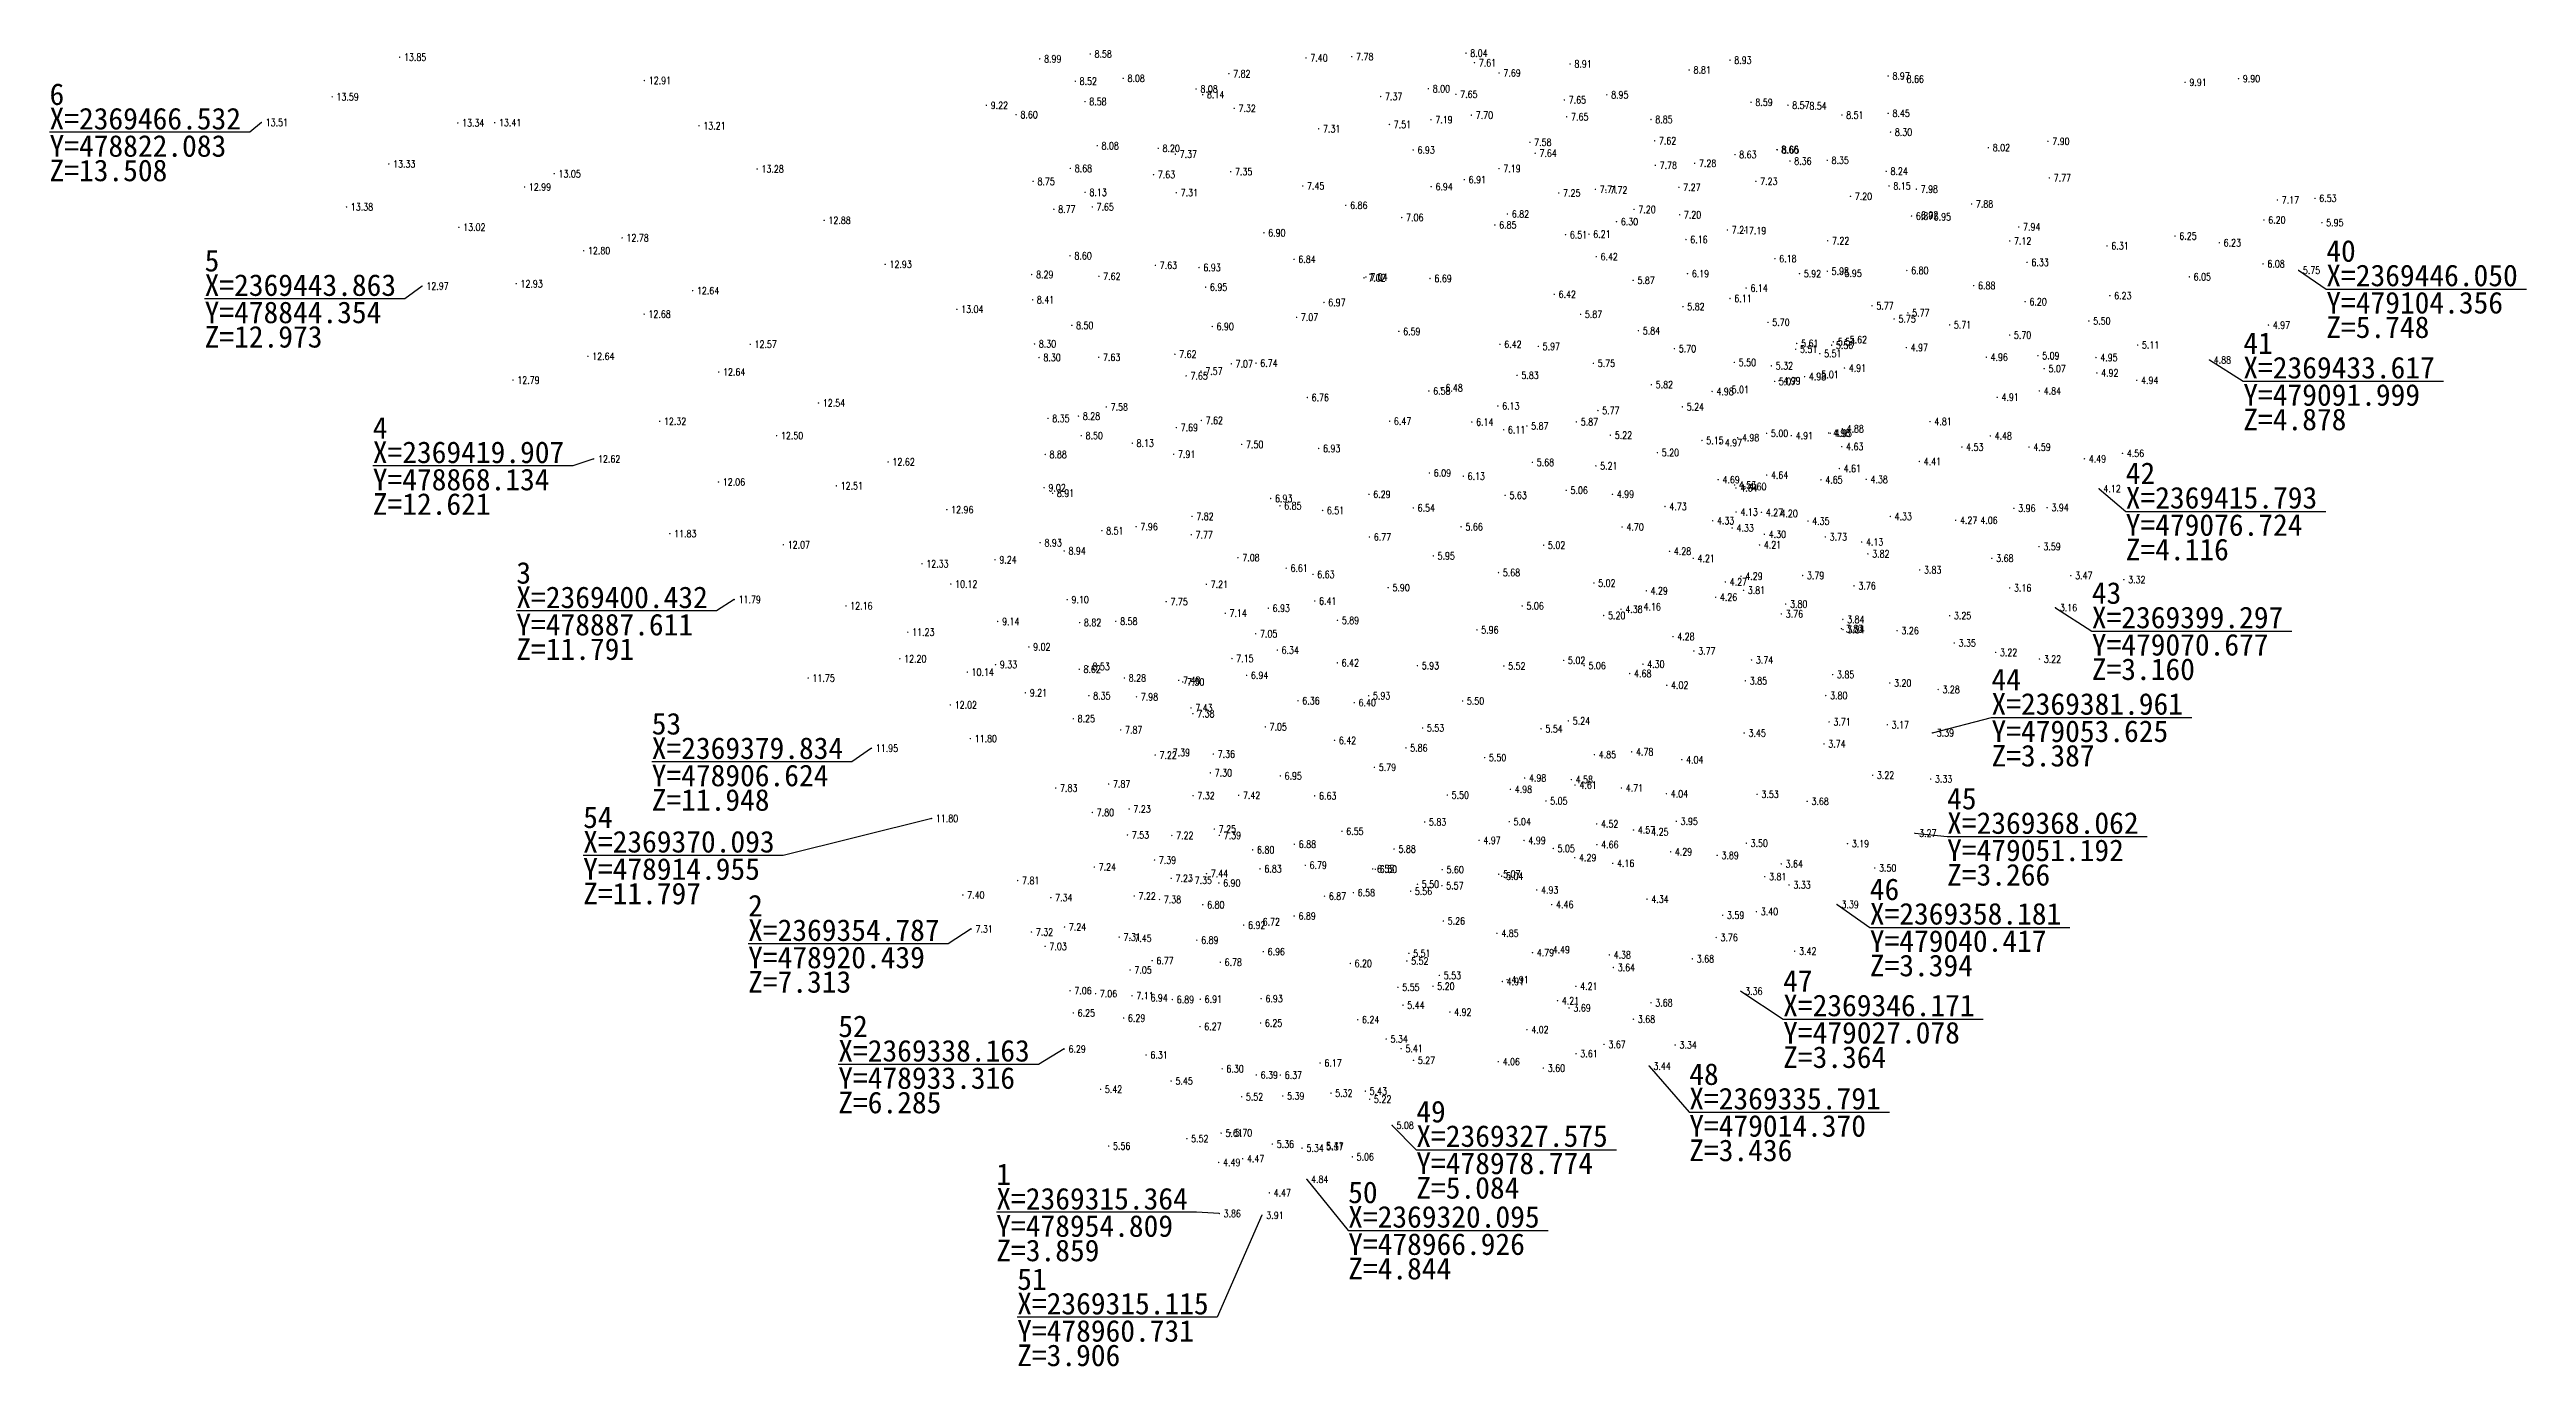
# Model space of a CAD drawing. Extents: x 478634 to 479141, y 2369294 to 2369803.
# Drawn here: x 478792.7 to 479135.9, y 2369294.2 to 2369476.6 of the extents above; entities that cross this region are included whole.
import ezdxf
from ezdxf.enums import TextEntityAlignment as Align

# ---------------------------------------------------------------- set-up
doc = ezdxf.new("R2010")
doc.units = 0
doc.header["$LTSCALE"] = 0.5
doc.layers.get('0').update_dxf_attribs({"linetype": 'CONTINUOUS'})
doc.layers.add('GCD', color=1, linetype='CONTINUOUS')
doc.styles.add('HZ', font='rs.shx', dxfattribs={"width": 0.8, "bigfont": 'hztxt.shx'})
doc.styles.add('宋体', font='')
doc.styles.get('宋体').set_extended_font_data('SimSun')

msp = doc.modelspace()

# ---------------------------------------------------------------- texts
at = {"layer": 'GCD', "linetype": 'Continuous', "style": '宋体'}
for s, p in [('6', (478792.73, 2369468.95)), ('X=2369466.532', (478792.73, 2369465.56)), ('Y=478822.083', (478792.73, 2369461.78)), ('Z=13.508', (478792.73, 2369458.39)), ('40', (479108.2, 2369447.23)), ('5', (478814.22, 2369445.89)), ('X=2369443.863', (478814.22, 2369442.5)), ('X=2369446.050', (479108.2, 2369443.84)), ('Y=479104.356', (479108.2, 2369440.06)), ('Y=478844.354', (478814.22, 2369438.72)), ('Z=5.748', (479108.2, 2369436.67)), ('Z=12.973', (478814.22, 2369435.34)), ('41', (479096.7, 2369434.45)), ('X=2369433.617', (479096.7, 2369431.06)), ('Y=479091.999', (479096.7, 2369427.28)), ('4', (478837.52, 2369422.73)), ('Z=4.878', (479096.7, 2369423.89)), ('X=2369419.907', (478837.52, 2369419.34)), ('Y=478868.134', (478837.52, 2369415.56)), ('42', (479080.41, 2369416.43)), ('Z=12.621', (478837.52, 2369412.17)), ('X=2369415.793', (479080.41, 2369413.04)), ('Y=479076.724', (479080.41, 2369409.26)), ('Z=4.116', (479080.41, 2369405.87)), ('3', (478857.41, 2369402.63)), ('X=2369400.432', (478857.41, 2369399.24)), ('43', (479075.71, 2369399.84)), ('Y=478887.611', (478857.41, 2369395.46)), ('X=2369399.297', (479075.71, 2369396.45)), ('Z=11.791', (478857.41, 2369392.07)), ('Y=479070.677', (479075.71, 2369392.67)), ('44', (479061.81, 2369387.86)), ('Z=3.160', (479075.71, 2369389.28)), ('X=2369381.961', (479061.81, 2369384.47)), ('53', (478876.17, 2369381.73)), ('Y=479053.625', (479061.81, 2369380.69)), ('X=2369379.834', (478876.17, 2369378.34)), ('Z=3.387', (479061.81, 2369377.3)), ('Y=478906.624', (478876.17, 2369374.56)), ('Z=11.948', (478876.17, 2369371.17)), ('45', (479055.66, 2369371.36)), ('54', (478866.67, 2369368.77)), ('X=2369368.062', (479055.66, 2369367.97)), ('X=2369370.093', (478866.67, 2369365.38)), ('Y=479051.192', (479055.66, 2369364.19)), ('Y=478914.955', (478866.67, 2369361.6)), ('Z=3.266', (479055.66, 2369360.8)), ('Z=11.797', (478866.67, 2369358.21)), ('46', (479044.95, 2369358.79)), ('2', (478889.53, 2369356.52)), ('X=2369358.181', (479044.95, 2369355.4)), ('X=2369354.787', (478889.53, 2369353.13)), ('Y=479040.417', (479044.95, 2369351.62)), ('Y=478920.439', (478889.53, 2369349.35)), ('Z=3.394', (479044.95, 2369348.23)), ('Z=7.313', (478889.53, 2369345.96)), ('47', (479032.94, 2369346.09)), ('52', (478902.02, 2369339.81)), ('X=2369346.171', (479032.94, 2369342.7)), ('X=2369338.163', (478902.02, 2369336.42)), ('Y=479027.078', (479032.94, 2369338.92)), ('Y=478933.316', (478902.02, 2369332.64)), ('48', (479019.93, 2369333.18)), ('Z=3.364', (479032.94, 2369335.53)), ('Z=6.285', (478902.02, 2369329.25)), ('X=2369335.791', (479019.93, 2369329.79)), ('49', (478982.11, 2369327.99)), ('Y=479014.370', (479019.93, 2369326.01)), ('X=2369327.575', (478982.11, 2369324.6)), ('Z=3.436', (479019.93, 2369322.62)), ('1', (478923.92, 2369319.31)), ('Y=478978.774', (478982.11, 2369320.82)), ('X=2369315.364', (478923.92, 2369315.92)), ('50', (478972.67, 2369316.8)), ('Z=5.084', (478982.11, 2369317.43)), ('Y=478954.809', (478923.92, 2369312.14)), ('X=2369320.095', (478972.67, 2369313.41)), ('Z=3.859', (478923.92, 2369308.75)), ('Y=478966.926', (478972.67, 2369309.63)), ('Z=4.844', (478972.67, 2369306.24)), ('51', (478926.81, 2369304.78)), ('X=2369315.115', (478926.81, 2369301.39)), ('Y=478960.731', (478926.81, 2369297.61)), ('Z=3.906', (478926.81, 2369294.22))]:
    msp.add_text(s, height=3, dxfattribs=at).set_placement(p)

# ---------------------------------------------------------------- blocks, each defined once
blk = doc.blocks.new('GC200')
at = {"linetype": 'Continuous', "const_width": 0.2, "flags": 128}
blk.add_lwpolyline([(-0.1, 0, 1), (0.1, 0, 1)], format="xyb", close=True, dxfattribs=at)

# ---------------------------------------------------------------- linework, layer by layer
at = {"linetype": 'Continuous'}
for p, q in [((478822.08, 2369466.53, 13.51), (478820.47, 2369465.17)), ((478820.47, 2369465.17), (478792.73, 2369465.17)), ((479104.36, 2369446.05, 5.75), (479108.2, 2369443.45)), ((478841.95, 2369442.11), (478814.22, 2369442.11)), ((478844.35, 2369443.86, 12.97), (478841.95, 2369442.11)), ((479108.2, 2369443.45), (479135.93, 2369443.45)), ((479092, 2369433.62, 4.88), (479096.7, 2369430.67)), ((479096.7, 2369430.67), (479124.43, 2369430.67)), ((478865.25, 2369418.95), (478837.52, 2369418.95)), ((478868.13, 2369419.91, 12.62), (478865.25, 2369418.95)), ((479076.72, 2369415.79, 4.12), (479080.41, 2369412.65)), ((479080.41, 2369412.65), (479108.14, 2369412.65)), ((478885.14, 2369398.85), (478857.41, 2369398.85)), ((478887.61, 2369400.43, 11.79), (478885.14, 2369398.85)), ((479070.68, 2369399.3, 3.16), (479075.71, 2369396.06)), ((479075.71, 2369396.06), (479103.44, 2369396.06)), ((479053.62, 2369381.96, 3.39), (479061.81, 2369384.08)), ((479061.81, 2369384.08), (479089.55, 2369384.08)), ((478903.9, 2369377.95), (478876.17, 2369377.95)), ((478906.62, 2369379.83, 11.95), (478903.9, 2369377.95)), ((478914.96, 2369370.09, 11.8), (478894.4, 2369364.99)), ((479051.19, 2369368.06, 3.27), (479055.66, 2369367.58)), ((479055.66, 2369367.58), (479083.39, 2369367.58)), ((478894.4, 2369364.99), (478866.67, 2369364.99)), ((479040.42, 2369358.18, 3.39), (479044.95, 2369355.01)), ((478920.44, 2369354.79, 7.31), (478917.26, 2369352.74)), ((479044.95, 2369355.01), (479072.68, 2369355.01)), ((478917.26, 2369352.74), (478889.53, 2369352.74)), ((479027.08, 2369346.17, 3.36), (479032.94, 2369342.31)), ((479032.94, 2369342.31), (479060.67, 2369342.31)), ((478929.76, 2369336.03), (478902.02, 2369336.03)), ((478933.32, 2369338.16, 6.29), (478929.76, 2369336.03)), ((479014.37, 2369335.79, 3.44), (479019.93, 2369329.4)), ((479019.93, 2369329.4), (479047.66, 2369329.4)), ((478978.77, 2369327.58, 5.08), (478982.11, 2369324.21)), ((478982.11, 2369324.21), (479009.85, 2369324.21)), ((478966.93, 2369320.1, 4.84), (478972.67, 2369313.02)), ((478951.65, 2369315.53), (478923.92, 2369315.53)), ((478954.81, 2369315.36, 3.86), (478951.65, 2369315.53)), ((478960.73, 2369315.12, 3.91), (478954.54, 2369301)), ((478972.67, 2369313.02), (479000.4, 2369313.02)), ((478954.54, 2369301), (478926.81, 2369301))]:
    msp.add_line(p, q, dxfattribs=at)

# ---------------------------------------------------------------- block references
at = {"layer": 'GCD', "linetype": 'Continuous'}
ref = msp.add_blockref('GC200', (478936.93, 2369476.02, 8.58), dxfattribs=dict(at, xscale=0.5, yscale=0.5, zscale=0.5))
ref.add_attrib('height', '8.58', dxfattribs={"linetype": 'Continuous', "height": 1, "style": 'HZ', "width": 0.8}).set_placement((478937.53, 2369476.02, 8.58), align=Align.MIDDLE_LEFT)
ref = msp.add_blockref('GC200', (478988.99, 2369476.13, 8.04), dxfattribs=dict(at, xscale=0.5, yscale=0.5, zscale=0.5))
ref.add_attrib('height', '8.04', dxfattribs={"linetype": 'Continuous', "height": 1, "style": 'HZ', "width": 0.8}).set_placement((478989.59, 2369476.13, 8.04), align=Align.MIDDLE_LEFT)
ref = msp.add_blockref('GC200', (478841.25, 2369475.57, 13.85), dxfattribs=dict(at, xscale=0.5, yscale=0.5, zscale=0.5))
ref.add_attrib('height', '13.85', dxfattribs={"linetype": 'Continuous', "height": 1, "style": 'HZ', "width": 0.8}).set_placement((478841.85, 2369475.57, 13.85), align=Align.MIDDLE_LEFT)
ref = msp.add_blockref('GC200', (478929.94, 2369475.34, 8.99), dxfattribs=dict(at, xscale=0.5, yscale=0.5, zscale=0.5))
ref.add_attrib('height', '8.99', dxfattribs={"linetype": 'Continuous', "height": 1, "style": 'HZ', "width": 0.8}).set_placement((478930.54, 2369475.34, 8.99), align=Align.MIDDLE_LEFT)
ref = msp.add_blockref('GC200', (478941.5, 2369472.65, 8.08), dxfattribs=dict(at, xscale=0.5, yscale=0.5, zscale=0.5))
ref.add_attrib('height', '8.08', dxfattribs={"linetype": 'Continuous', "height": 1, "style": 'HZ', "width": 0.8}).set_placement((478942.1, 2369472.65, 8.08), align=Align.MIDDLE_LEFT)
ref = msp.add_blockref('GC200', (478956.14, 2369473.28, 7.82), dxfattribs=dict(at, xscale=0.5, yscale=0.5, zscale=0.5))
ref.add_attrib('height', '7.82', dxfattribs={"linetype": 'Continuous', "height": 1, "style": 'HZ', "width": 0.8}).set_placement((478956.74, 2369473.28, 7.82), align=Align.MIDDLE_LEFT)
ref = msp.add_blockref('GC200', (478966.83, 2369475.47, 7.39), dxfattribs=dict(at, xscale=0.5, yscale=0.5, zscale=0.5))
ref.add_attrib('height', '7.40', dxfattribs={"linetype": 'Continuous', "height": 1, "style": 'HZ', "width": 0.8}).set_placement((478967.43, 2369475.47, 7.39), align=Align.MIDDLE_LEFT)
ref = msp.add_blockref('GC200', (478973.17, 2369475.64, 7.78), dxfattribs=dict(at, xscale=0.5, yscale=0.5, zscale=0.5))
ref.add_attrib('height', '7.78', dxfattribs={"linetype": 'Continuous', "height": 1, "style": 'HZ', "width": 0.8}).set_placement((478973.77, 2369475.64, 7.78), align=Align.MIDDLE_LEFT)
ref = msp.add_blockref('GC200', (478990.17, 2369474.8, 7.61), dxfattribs=dict(at, xscale=0.5, yscale=0.5, zscale=0.5))
ref.add_attrib('height', '7.61', dxfattribs={"linetype": 'Continuous', "height": 1, "style": 'HZ', "width": 0.8}).set_placement((478990.77, 2369474.8, 7.61), align=Align.MIDDLE_LEFT)
ref = msp.add_blockref('GC200', (478993.58, 2369473.39, 7.69), dxfattribs=dict(at, xscale=0.5, yscale=0.5, zscale=0.5))
ref.add_attrib('height', '7.69', dxfattribs={"linetype": 'Continuous', "height": 1, "style": 'HZ', "width": 0.8}).set_placement((478994.18, 2369473.39, 7.69), align=Align.MIDDLE_LEFT)
ref = msp.add_blockref('GC200', (479003.42, 2369474.64, 8.91), dxfattribs=dict(at, xscale=0.5, yscale=0.5, zscale=0.5))
ref.add_attrib('height', '8.91', dxfattribs={"linetype": 'Continuous', "height": 1, "style": 'HZ', "width": 0.8}).set_placement((479004.02, 2369474.64, 8.91), align=Align.MIDDLE_LEFT)
ref = msp.add_blockref('GC200', (479019.92, 2369473.79, 8.81), dxfattribs=dict(at, xscale=0.5, yscale=0.5, zscale=0.5))
ref.add_attrib('height', '8.81', dxfattribs={"linetype": 'Continuous', "height": 1, "style": 'HZ', "width": 0.8}).set_placement((479020.53, 2369473.79, 8.81), align=Align.MIDDLE_LEFT)
ref = msp.add_blockref('GC200', (479025.57, 2369475.16, 8.93), dxfattribs=dict(at, xscale=0.5, yscale=0.5, zscale=0.5))
ref.add_attrib('height', '8.93', dxfattribs={"linetype": 'Continuous', "height": 1, "style": 'HZ', "width": 0.8}).set_placement((479026.17, 2369475.16, 8.93), align=Align.MIDDLE_LEFT)
ref = msp.add_blockref('GC200', (479047.49, 2369472.97, 8.97), dxfattribs=dict(at, xscale=0.5, yscale=0.5, zscale=0.5))
ref.add_attrib('height', '8.97', dxfattribs={"linetype": 'Continuous', "height": 1, "style": 'HZ', "width": 0.8}).set_placement((479048.09, 2369472.97, 8.97), align=Align.MIDDLE_LEFT)
ref = msp.add_blockref('GC200', (479049.45, 2369472.54, 8.66), dxfattribs=dict(at, xscale=0.5, yscale=0.5, zscale=0.5))
ref.add_attrib('height', '8.66', dxfattribs={"linetype": 'Continuous', "height": 1, "style": 'HZ', "width": 0.8}).set_placement((479050.05, 2369472.54, 8.66), align=Align.MIDDLE_LEFT)
ref = msp.add_blockref('GC200', (479096.04, 2369472.6, 9.9), dxfattribs=dict(at, xscale=0.5, yscale=0.5, zscale=0.5))
ref.add_attrib('height', '9.90', dxfattribs={"linetype": 'Continuous', "height": 1, "style": 'HZ', "width": 0.8}).set_placement((479096.64, 2369472.6, 9.9), align=Align.MIDDLE_LEFT)
ref = msp.add_blockref('GC200', (478831.89, 2369470.08, 13.59), dxfattribs=dict(at, xscale=0.5, yscale=0.5, zscale=0.5))
ref.add_attrib('height', '13.59', dxfattribs={"linetype": 'Continuous', "height": 1, "style": 'HZ', "width": 0.8}).set_placement((478832.49, 2369470.08, 13.59), align=Align.MIDDLE_LEFT)
ref = msp.add_blockref('GC200', (478875.16, 2369472.34, 12.9), dxfattribs=dict(at, xscale=0.5, yscale=0.5, zscale=0.5))
ref.add_attrib('height', '12.91', dxfattribs={"linetype": 'Continuous', "height": 1, "style": 'HZ', "width": 0.8}).set_placement((478875.76, 2369472.34, 12.9), align=Align.MIDDLE_LEFT)
ref = msp.add_blockref('GC200', (478934.86, 2369472.24, 8.52), dxfattribs=dict(at, xscale=0.5, yscale=0.5, zscale=0.5))
ref.add_attrib('height', '8.52', dxfattribs={"linetype": 'Continuous', "height": 1, "style": 'HZ', "width": 0.8}).set_placement((478935.46, 2369472.24, 8.52), align=Align.MIDDLE_LEFT)
ref = msp.add_blockref('GC200', (478936.2, 2369469.42, 8.58), dxfattribs=dict(at, xscale=0.5, yscale=0.5, zscale=0.5))
ref.add_attrib('height', '8.58', dxfattribs={"linetype": 'Continuous', "height": 1, "style": 'HZ', "width": 0.8}).set_placement((478936.8, 2369469.42, 8.58), align=Align.MIDDLE_LEFT)
ref = msp.add_blockref('GC200', (478951.6, 2369471.16, 8.08), dxfattribs=dict(at, xscale=0.5, yscale=0.5, zscale=0.5))
ref.add_attrib('height', '8.08', dxfattribs={"linetype": 'Continuous', "height": 1, "style": 'HZ', "width": 0.8}).set_placement((478952.2, 2369471.16, 8.08), align=Align.MIDDLE_LEFT)
ref = msp.add_blockref('GC200', (478952.51, 2369470.38, 8.14), dxfattribs=dict(at, xscale=0.5, yscale=0.5, zscale=0.5))
ref.add_attrib('height', '8.14', dxfattribs={"linetype": 'Continuous', "height": 1, "style": 'HZ', "width": 0.8}).set_placement((478953.11, 2369470.38, 8.14), align=Align.MIDDLE_LEFT)
ref = msp.add_blockref('GC200', (478977.18, 2369470.12, 7.37), dxfattribs=dict(at, xscale=0.5, yscale=0.5, zscale=0.5))
ref.add_attrib('height', '7.37', dxfattribs={"linetype": 'Continuous', "height": 1, "style": 'HZ', "width": 0.8}).set_placement((478977.78, 2369470.12, 7.37), align=Align.MIDDLE_LEFT)
ref = msp.add_blockref('GC200', (478983.79, 2369471.2, 8), dxfattribs=dict(at, xscale=0.5, yscale=0.5, zscale=0.5))
ref.add_attrib('height', '8.00', dxfattribs={"linetype": 'Continuous', "height": 1, "style": 'HZ', "width": 0.8}).set_placement((478984.39, 2369471.2, 8), align=Align.MIDDLE_LEFT)
ref = msp.add_blockref('GC200', (478987.6, 2369470.43, 7.65), dxfattribs=dict(at, xscale=0.5, yscale=0.5, zscale=0.5))
ref.add_attrib('height', '7.65', dxfattribs={"linetype": 'Continuous', "height": 1, "style": 'HZ', "width": 0.8}).set_placement((478988.2, 2369470.43, 7.65), align=Align.MIDDLE_LEFT)
ref = msp.add_blockref('GC200', (479002.63, 2369469.65, 7.65), dxfattribs=dict(at, xscale=0.5, yscale=0.5, zscale=0.5))
ref.add_attrib('height', '7.65', dxfattribs={"linetype": 'Continuous', "height": 1, "style": 'HZ', "width": 0.8}).set_placement((479003.23, 2369469.65, 7.65), align=Align.MIDDLE_LEFT)
ref = msp.add_blockref('GC200', (479008.51, 2369470.36, 8.95), dxfattribs=dict(at, xscale=0.5, yscale=0.5, zscale=0.5))
ref.add_attrib('height', '8.95', dxfattribs={"linetype": 'Continuous', "height": 1, "style": 'HZ', "width": 0.8}).set_placement((479009.11, 2369470.36, 8.95), align=Align.MIDDLE_LEFT)
ref = msp.add_blockref('GC200', (479028.49, 2369469.32, 8.59), dxfattribs=dict(at, xscale=0.5, yscale=0.5, zscale=0.5))
ref.add_attrib('height', '8.59', dxfattribs={"linetype": 'Continuous', "height": 1, "style": 'HZ', "width": 0.8}).set_placement((479029.09, 2369469.32, 8.59), align=Align.MIDDLE_LEFT)
ref = msp.add_blockref('GC200', (479088.63, 2369472.09, 9.91), dxfattribs=dict(at, xscale=0.5, yscale=0.5, zscale=0.5))
ref.add_attrib('height', '9.91', dxfattribs={"linetype": 'Continuous', "height": 1, "style": 'HZ', "width": 0.8}).set_placement((479089.23, 2369472.09, 9.91), align=Align.MIDDLE_LEFT)
ref = msp.add_blockref('GC200', (478822.08, 2369466.53, 13.51), dxfattribs=dict(at, xscale=0.5, yscale=0.5, zscale=0.5))
ref.add_attrib('height', '13.51', dxfattribs={"linetype": 'Continuous', "height": 1, "style": 'HZ', "width": 0.8}).set_placement((478822.68, 2369466.53, 13.51), align=Align.MIDDLE_LEFT)
ref = msp.add_blockref('GC200', (478849.3, 2369466.47, 13.34), dxfattribs=dict(at, xscale=0.5, yscale=0.5, zscale=0.5))
ref.add_attrib('height', '13.34', dxfattribs={"linetype": 'Continuous', "height": 1, "style": 'HZ', "width": 0.8}).set_placement((478849.9, 2369466.47, 13.34), align=Align.MIDDLE_LEFT)
ref = msp.add_blockref('GC200', (478854.41, 2369466.5, 13.41), dxfattribs=dict(at, xscale=0.5, yscale=0.5, zscale=0.5))
ref.add_attrib('height', '13.41', dxfattribs={"linetype": 'Continuous', "height": 1, "style": 'HZ', "width": 0.8}).set_placement((478855.01, 2369466.5, 13.41), align=Align.MIDDLE_LEFT)
ref = msp.add_blockref('GC200', (478882.72, 2369466.07, 13.21), dxfattribs=dict(at, xscale=0.5, yscale=0.5, zscale=0.5))
ref.add_attrib('height', '13.21', dxfattribs={"linetype": 'Continuous', "height": 1, "style": 'HZ', "width": 0.8}).set_placement((478883.32, 2369466.07, 13.21), align=Align.MIDDLE_LEFT)
ref = msp.add_blockref('GC200', (478922.54, 2369468.91, 9.22), dxfattribs=dict(at, xscale=0.5, yscale=0.5, zscale=0.5))
ref.add_attrib('height', '9.22', dxfattribs={"linetype": 'Continuous', "height": 1, "style": 'HZ', "width": 0.8}).set_placement((478923.14, 2369468.91, 9.22), align=Align.MIDDLE_LEFT)
ref = msp.add_blockref('GC200', (478926.66, 2369467.6, 8.6), dxfattribs=dict(at, xscale=0.5, yscale=0.5, zscale=0.5))
ref.add_attrib('height', '8.60', dxfattribs={"linetype": 'Continuous', "height": 1, "style": 'HZ', "width": 0.8}).set_placement((478927.26, 2369467.6, 8.6), align=Align.MIDDLE_LEFT)
ref = msp.add_blockref('GC200', (478956.88, 2369468.48, 7.32), dxfattribs=dict(at, xscale=0.5, yscale=0.5, zscale=0.5))
ref.add_attrib('height', '7.32', dxfattribs={"linetype": 'Continuous', "height": 1, "style": 'HZ', "width": 0.8}).set_placement((478957.48, 2369468.48, 7.32), align=Align.MIDDLE_LEFT)
ref = msp.add_blockref('GC200', (478968.59, 2369465.65, 7.31), dxfattribs=dict(at, xscale=0.5, yscale=0.5, zscale=0.5))
ref.add_attrib('height', '7.31', dxfattribs={"linetype": 'Continuous', "height": 1, "style": 'HZ', "width": 0.8}).set_placement((478969.19, 2369465.65, 7.31), align=Align.MIDDLE_LEFT)
ref = msp.add_blockref('GC200', (478978.39, 2369466.25, 7.5), dxfattribs=dict(at, xscale=0.5, yscale=0.5, zscale=0.5))
ref.add_attrib('height', '7.51', dxfattribs={"linetype": 'Continuous', "height": 1, "style": 'HZ', "width": 0.8}).set_placement((478978.98, 2369466.25, 7.5), align=Align.MIDDLE_LEFT)
ref = msp.add_blockref('GC200', (478984.14, 2369466.91, 7.19), dxfattribs=dict(at, xscale=0.5, yscale=0.5, zscale=0.5))
ref.add_attrib('height', '7.19', dxfattribs={"linetype": 'Continuous', "height": 1, "style": 'HZ', "width": 0.8}).set_placement((478984.74, 2369466.91, 7.19), align=Align.MIDDLE_LEFT)
ref = msp.add_blockref('GC200', (478989.75, 2369467.54, 7.7), dxfattribs=dict(at, xscale=0.5, yscale=0.5, zscale=0.5))
ref.add_attrib('height', '7.70', dxfattribs={"linetype": 'Continuous', "height": 1, "style": 'HZ', "width": 0.8}).set_placement((478990.35, 2369467.54, 7.7), align=Align.MIDDLE_LEFT)
ref = msp.add_blockref('GC200', (479002.96, 2369467.31, 7.65), dxfattribs=dict(at, xscale=0.5, yscale=0.5, zscale=0.5))
ref.add_attrib('height', '7.65', dxfattribs={"linetype": 'Continuous', "height": 1, "style": 'HZ', "width": 0.8}).set_placement((479003.56, 2369467.31, 7.65), align=Align.MIDDLE_LEFT)
ref = msp.add_blockref('GC200', (479014.63, 2369466.94, 8.85), dxfattribs=dict(at, xscale=0.5, yscale=0.5, zscale=0.5))
ref.add_attrib('height', '8.85', dxfattribs={"linetype": 'Continuous', "height": 1, "style": 'HZ', "width": 0.8}).set_placement((479015.23, 2369466.94, 8.85), align=Align.MIDDLE_LEFT)
ref = msp.add_blockref('GC200', (479033.6, 2369468.92, 8.57), dxfattribs=dict(at, xscale=0.5, yscale=0.5, zscale=0.5))
ref.add_attrib('height', '8.57', dxfattribs={"linetype": 'Continuous', "height": 1, "style": 'HZ', "width": 0.8}).set_placement((479034.2, 2369468.92, 8.57), align=Align.MIDDLE_LEFT)
ref = msp.add_blockref('GC200', (479035.98, 2369468.82, 8.54), dxfattribs=dict(at, xscale=0.5, yscale=0.5, zscale=0.5))
ref.add_attrib('height', '8.54', dxfattribs={"linetype": 'Continuous', "height": 1, "style": 'HZ', "width": 0.8}).set_placement((479036.58, 2369468.82, 8.54), align=Align.MIDDLE_LEFT)
ref = msp.add_blockref('GC200', (479041.08, 2369467.55, 8.51), dxfattribs=dict(at, xscale=0.5, yscale=0.5, zscale=0.5))
ref.add_attrib('height', '8.51', dxfattribs={"linetype": 'Continuous', "height": 1, "style": 'HZ', "width": 0.8}).set_placement((479041.68, 2369467.55, 8.51), align=Align.MIDDLE_LEFT)
ref = msp.add_blockref('GC200', (479047.49, 2369467.8, 8.45), dxfattribs=dict(at, xscale=0.5, yscale=0.5, zscale=0.5))
ref.add_attrib('height', '8.45', dxfattribs={"linetype": 'Continuous', "height": 1, "style": 'HZ', "width": 0.8}).set_placement((479048.09, 2369467.8, 8.45), align=Align.MIDDLE_LEFT)
ref = msp.add_blockref('GC200', (478937.9, 2369463.3, 8.08), dxfattribs=dict(at, xscale=0.5, yscale=0.5, zscale=0.5))
ref.add_attrib('height', '8.08', dxfattribs={"linetype": 'Continuous', "height": 1, "style": 'HZ', "width": 0.8}).set_placement((478938.5, 2369463.3, 8.08), align=Align.MIDDLE_LEFT)
ref = msp.add_blockref('GC200', (478946.35, 2369462.94, 8.2), dxfattribs=dict(at, xscale=0.5, yscale=0.5, zscale=0.5))
ref.add_attrib('height', '8.20', dxfattribs={"linetype": 'Continuous', "height": 1, "style": 'HZ', "width": 0.8}).set_placement((478946.95, 2369462.94, 8.2), align=Align.MIDDLE_LEFT)
ref = msp.add_blockref('GC200', (478948.72, 2369462.14, 7.37), dxfattribs=dict(at, xscale=0.5, yscale=0.5, zscale=0.5))
ref.add_attrib('height', '7.37', dxfattribs={"linetype": 'Continuous', "height": 1, "style": 'HZ', "width": 0.8}).set_placement((478949.32, 2369462.14, 7.37), align=Align.MIDDLE_LEFT)
ref = msp.add_blockref('GC200', (478981.68, 2369462.72, 6.93), dxfattribs=dict(at, xscale=0.5, yscale=0.5, zscale=0.5))
ref.add_attrib('height', '6.93', dxfattribs={"linetype": 'Continuous', "height": 1, "style": 'HZ', "width": 0.8}).set_placement((478982.28, 2369462.72, 6.93), align=Align.MIDDLE_LEFT)
ref = msp.add_blockref('GC200', (478997.85, 2369463.77, 7.58), dxfattribs=dict(at, xscale=0.5, yscale=0.5, zscale=0.5))
ref.add_attrib('height', '7.58', dxfattribs={"linetype": 'Continuous', "height": 1, "style": 'HZ', "width": 0.8}).set_placement((478998.45, 2369463.77, 7.58), align=Align.MIDDLE_LEFT)
ref = msp.add_blockref('GC200', (478998.58, 2369462.27, 7.64), dxfattribs=dict(at, xscale=0.5, yscale=0.5, zscale=0.5))
ref.add_attrib('height', '7.64', dxfattribs={"linetype": 'Continuous', "height": 1, "style": 'HZ', "width": 0.8}).set_placement((478999.18, 2369462.27, 7.64), align=Align.MIDDLE_LEFT)
ref = msp.add_blockref('GC200', (479015.13, 2369463.99, 7.62), dxfattribs=dict(at, xscale=0.5, yscale=0.5, zscale=0.5))
ref.add_attrib('height', '7.62', dxfattribs={"linetype": 'Continuous', "height": 1, "style": 'HZ', "width": 0.8}).set_placement((479015.73, 2369463.99, 7.62), align=Align.MIDDLE_LEFT)
ref = msp.add_blockref('GC200', (479032.07, 2369462.77, 8.66), dxfattribs=dict(at, xscale=0.5, yscale=0.5, zscale=0.5))
ref.add_attrib('height', '8.66', dxfattribs={"linetype": 'Continuous', "height": 1, "style": 'HZ', "width": 0.8}).set_placement((479032.67, 2369462.77, 8.66), align=Align.MIDDLE_LEFT)
ref = msp.add_blockref('GC200', (479032.15, 2369462.74, 8.65), dxfattribs=dict(at, xscale=0.5, yscale=0.5, zscale=0.5))
ref.add_attrib('height', '8.65', dxfattribs={"linetype": 'Continuous', "height": 1, "style": 'HZ', "width": 0.8}).set_placement((479032.75, 2369462.74, 8.65), align=Align.MIDDLE_LEFT)
ref = msp.add_blockref('GC200', (479047.82, 2369465.19, 8.3), dxfattribs=dict(at, xscale=0.5, yscale=0.5, zscale=0.5))
ref.add_attrib('height', '8.30', dxfattribs={"linetype": 'Continuous', "height": 1, "style": 'HZ', "width": 0.8}).set_placement((479048.42, 2369465.19, 8.3), align=Align.MIDDLE_LEFT)
ref = msp.add_blockref('GC200', (479061.38, 2369463.03, 8.02), dxfattribs=dict(at, xscale=0.5, yscale=0.5, zscale=0.5))
ref.add_attrib('height', '8.02', dxfattribs={"linetype": 'Continuous', "height": 1, "style": 'HZ', "width": 0.8}).set_placement((479061.98, 2369463.03, 8.02), align=Align.MIDDLE_LEFT)
ref = msp.add_blockref('GC200', (479069.63, 2369463.92, 7.9), dxfattribs=dict(at, xscale=0.5, yscale=0.5, zscale=0.5))
ref.add_attrib('height', '7.90', dxfattribs={"linetype": 'Continuous', "height": 1, "style": 'HZ', "width": 0.8}).set_placement((479070.23, 2369463.92, 7.9), align=Align.MIDDLE_LEFT)
ref = msp.add_blockref('GC200', (478839.74, 2369460.78, 13.33), dxfattribs=dict(at, xscale=0.5, yscale=0.5, zscale=0.5))
ref.add_attrib('height', '13.33', dxfattribs={"linetype": 'Continuous', "height": 1, "style": 'HZ', "width": 0.8}).set_placement((478840.34, 2369460.78, 13.33), align=Align.MIDDLE_LEFT)
ref = msp.add_blockref('GC200', (478862.66, 2369459.42, 13.05), dxfattribs=dict(at, xscale=0.5, yscale=0.5, zscale=0.5))
ref.add_attrib('height', '13.05', dxfattribs={"linetype": 'Continuous', "height": 1, "style": 'HZ', "width": 0.8}).set_placement((478863.26, 2369459.42, 13.05), align=Align.MIDDLE_LEFT)
ref = msp.add_blockref('GC200', (478890.78, 2369460.09, 13.28), dxfattribs=dict(at, xscale=0.5, yscale=0.5, zscale=0.5))
ref.add_attrib('height', '13.28', dxfattribs={"linetype": 'Continuous', "height": 1, "style": 'HZ', "width": 0.8}).set_placement((478891.38, 2369460.09, 13.28), align=Align.MIDDLE_LEFT)
ref = msp.add_blockref('GC200', (478934.18, 2369460.16, 8.68), dxfattribs=dict(at, xscale=0.5, yscale=0.5, zscale=0.5))
ref.add_attrib('height', '8.68', dxfattribs={"linetype": 'Continuous', "height": 1, "style": 'HZ', "width": 0.8}).set_placement((478934.78, 2369460.16, 8.68), align=Align.MIDDLE_LEFT)
ref = msp.add_blockref('GC200', (478945.7, 2369459.31, 7.62), dxfattribs=dict(at, xscale=0.5, yscale=0.5, zscale=0.5))
ref.add_attrib('height', '7.63', dxfattribs={"linetype": 'Continuous', "height": 1, "style": 'HZ', "width": 0.8}).set_placement((478946.3, 2369459.31, 7.62), align=Align.MIDDLE_LEFT)
ref = msp.add_blockref('GC200', (478956.39, 2369459.71, 7.35), dxfattribs=dict(at, xscale=0.5, yscale=0.5, zscale=0.5))
ref.add_attrib('height', '7.35', dxfattribs={"linetype": 'Continuous', "height": 1, "style": 'HZ', "width": 0.8}).set_placement((478956.99, 2369459.71, 7.35), align=Align.MIDDLE_LEFT)
ref = msp.add_blockref('GC200', (478993.57, 2369460.14, 7.19), dxfattribs=dict(at, xscale=0.5, yscale=0.5, zscale=0.5))
ref.add_attrib('height', '7.19', dxfattribs={"linetype": 'Continuous', "height": 1, "style": 'HZ', "width": 0.8}).set_placement((478994.17, 2369460.14, 7.19), align=Align.MIDDLE_LEFT)
ref = msp.add_blockref('GC200', (479015.23, 2369460.59, 7.78), dxfattribs=dict(at, xscale=0.5, yscale=0.5, zscale=0.5))
ref.add_attrib('height', '7.78', dxfattribs={"linetype": 'Continuous', "height": 1, "style": 'HZ', "width": 0.8}).set_placement((479015.83, 2369460.59, 7.78), align=Align.MIDDLE_LEFT)
ref = msp.add_blockref('GC200', (479020.68, 2369460.87, 7.28), dxfattribs=dict(at, xscale=0.5, yscale=0.5, zscale=0.5))
ref.add_attrib('height', '7.28', dxfattribs={"linetype": 'Continuous', "height": 1, "style": 'HZ', "width": 0.8}).set_placement((479021.28, 2369460.87, 7.28), align=Align.MIDDLE_LEFT)
ref = msp.add_blockref('GC200', (479026.26, 2369462.08, 8.63), dxfattribs=dict(at, xscale=0.5, yscale=0.5, zscale=0.5))
ref.add_attrib('height', '8.63', dxfattribs={"linetype": 'Continuous', "height": 1, "style": 'HZ', "width": 0.8}).set_placement((479026.85, 2369462.08, 8.63), align=Align.MIDDLE_LEFT)
ref = msp.add_blockref('GC200', (479033.88, 2369461.18, 8.36), dxfattribs=dict(at, xscale=0.5, yscale=0.5, zscale=0.5))
ref.add_attrib('height', '8.36', dxfattribs={"linetype": 'Continuous', "height": 1, "style": 'HZ', "width": 0.8}).set_placement((479034.48, 2369461.18, 8.36), align=Align.MIDDLE_LEFT)
ref = msp.add_blockref('GC200', (479039.05, 2369461.29, 8.35), dxfattribs=dict(at, xscale=0.5, yscale=0.5, zscale=0.5))
ref.add_attrib('height', '8.35', dxfattribs={"linetype": 'Continuous', "height": 1, "style": 'HZ', "width": 0.8}).set_placement((479039.65, 2369461.29, 8.35), align=Align.MIDDLE_LEFT)
ref = msp.add_blockref('GC200', (479047.22, 2369459.77, 8.24), dxfattribs=dict(at, xscale=0.5, yscale=0.5, zscale=0.5))
ref.add_attrib('height', '8.24', dxfattribs={"linetype": 'Continuous', "height": 1, "style": 'HZ', "width": 0.8}).set_placement((479047.82, 2369459.77, 8.24), align=Align.MIDDLE_LEFT)
ref = msp.add_blockref('GC200', (479069.83, 2369458.85, 7.77), dxfattribs=dict(at, xscale=0.5, yscale=0.5, zscale=0.5))
ref.add_attrib('height', '7.77', dxfattribs={"linetype": 'Continuous', "height": 1, "style": 'HZ', "width": 0.8}).set_placement((479070.43, 2369458.85, 7.77), align=Align.MIDDLE_LEFT)
ref = msp.add_blockref('GC200', (478858.55, 2369457.59, 12.99), dxfattribs=dict(at, xscale=0.5, yscale=0.5, zscale=0.5))
ref.add_attrib('height', '12.99', dxfattribs={"linetype": 'Continuous', "height": 1, "style": 'HZ', "width": 0.8}).set_placement((478859.15, 2369457.59, 12.99), align=Align.MIDDLE_LEFT)
ref = msp.add_blockref('GC200', (478929.02, 2369458.36, 8.75), dxfattribs=dict(at, xscale=0.5, yscale=0.5, zscale=0.5))
ref.add_attrib('height', '8.75', dxfattribs={"linetype": 'Continuous', "height": 1, "style": 'HZ', "width": 0.8}).set_placement((478929.62, 2369458.36, 8.75), align=Align.MIDDLE_LEFT)
ref = msp.add_blockref('GC200', (478936.22, 2369456.84, 8.13), dxfattribs=dict(at, xscale=0.5, yscale=0.5, zscale=0.5))
ref.add_attrib('height', '8.13', dxfattribs={"linetype": 'Continuous', "height": 1, "style": 'HZ', "width": 0.8}).set_placement((478936.82, 2369456.84, 8.13), align=Align.MIDDLE_LEFT)
ref = msp.add_blockref('GC200', (478948.86, 2369456.8, 7.31), dxfattribs=dict(at, xscale=0.5, yscale=0.5, zscale=0.5))
ref.add_attrib('height', '7.31', dxfattribs={"linetype": 'Continuous', "height": 1, "style": 'HZ', "width": 0.8}).set_placement((478949.46, 2369456.8, 7.31), align=Align.MIDDLE_LEFT)
ref = msp.add_blockref('GC200', (478966.38, 2369457.73, 7.45), dxfattribs=dict(at, xscale=0.5, yscale=0.5, zscale=0.5))
ref.add_attrib('height', '7.45', dxfattribs={"linetype": 'Continuous', "height": 1, "style": 'HZ', "width": 0.8}).set_placement((478966.97, 2369457.73, 7.45), align=Align.MIDDLE_LEFT)
ref = msp.add_blockref('GC200', (478984.17, 2369457.64, 6.94), dxfattribs=dict(at, xscale=0.5, yscale=0.5, zscale=0.5))
ref.add_attrib('height', '6.94', dxfattribs={"linetype": 'Continuous', "height": 1, "style": 'HZ', "width": 0.8}).set_placement((478984.77, 2369457.64, 6.94), align=Align.MIDDLE_LEFT)
ref = msp.add_blockref('GC200', (478988.76, 2369458.61, 6.91), dxfattribs=dict(at, xscale=0.5, yscale=0.5, zscale=0.5))
ref.add_attrib('height', '6.91', dxfattribs={"linetype": 'Continuous', "height": 1, "style": 'HZ', "width": 0.8}).set_placement((478989.36, 2369458.61, 6.91), align=Align.MIDDLE_LEFT)
ref = msp.add_blockref('GC200', (479001.85, 2369456.75, 7.25), dxfattribs=dict(at, xscale=0.5, yscale=0.5, zscale=0.5))
ref.add_attrib('height', '7.25', dxfattribs={"linetype": 'Continuous', "height": 1, "style": 'HZ', "width": 0.8}).set_placement((479002.45, 2369456.75, 7.25), align=Align.MIDDLE_LEFT)
ref = msp.add_blockref('GC200', (479006.93, 2369457.27, 7.71), dxfattribs=dict(at, xscale=0.5, yscale=0.5, zscale=0.5))
ref.add_attrib('height', '7.71', dxfattribs={"linetype": 'Continuous', "height": 1, "style": 'HZ', "width": 0.8}).set_placement((479007.53, 2369457.27, 7.71), align=Align.MIDDLE_LEFT)
ref = msp.add_blockref('GC200', (479008.36, 2369457.17, 7.72), dxfattribs=dict(at, xscale=0.5, yscale=0.5, zscale=0.5))
ref.add_attrib('height', '7.72', dxfattribs={"linetype": 'Continuous', "height": 1, "style": 'HZ', "width": 0.8}).set_placement((479008.96, 2369457.17, 7.72), align=Align.MIDDLE_LEFT)
ref = msp.add_blockref('GC200', (479018.5, 2369457.54, 7.27), dxfattribs=dict(at, xscale=0.5, yscale=0.5, zscale=0.5))
ref.add_attrib('height', '7.27', dxfattribs={"linetype": 'Continuous', "height": 1, "style": 'HZ', "width": 0.8}).set_placement((479019.1, 2369457.54, 7.27), align=Align.MIDDLE_LEFT)
ref = msp.add_blockref('GC200', (479029.16, 2369458.38, 7.23), dxfattribs=dict(at, xscale=0.5, yscale=0.5, zscale=0.5))
ref.add_attrib('height', '7.23', dxfattribs={"linetype": 'Continuous', "height": 1, "style": 'HZ', "width": 0.8}).set_placement((479029.76, 2369458.38, 7.23), align=Align.MIDDLE_LEFT)
ref = msp.add_blockref('GC200', (479042.27, 2369456.29, 7.2), dxfattribs=dict(at, xscale=0.5, yscale=0.5, zscale=0.5))
ref.add_attrib('height', '7.20', dxfattribs={"linetype": 'Continuous', "height": 1, "style": 'HZ', "width": 0.8}).set_placement((479042.87, 2369456.29, 7.2), align=Align.MIDDLE_LEFT)
ref = msp.add_blockref('GC200', (479047.61, 2369457.73, 8.15), dxfattribs=dict(at, xscale=0.5, yscale=0.5, zscale=0.5))
ref.add_attrib('height', '8.15', dxfattribs={"linetype": 'Continuous', "height": 1, "style": 'HZ', "width": 0.8}).set_placement((479048.21, 2369457.73, 8.15), align=Align.MIDDLE_LEFT)
ref = msp.add_blockref('GC200', (479051.39, 2369457.29, 7.98), dxfattribs=dict(at, xscale=0.5, yscale=0.5, zscale=0.5))
ref.add_attrib('height', '7.98', dxfattribs={"linetype": 'Continuous', "height": 1, "style": 'HZ', "width": 0.8}).set_placement((479051.99, 2369457.29, 7.98), align=Align.MIDDLE_LEFT)
ref = msp.add_blockref('GC200', (479059.05, 2369455.23, 7.88), dxfattribs=dict(at, xscale=0.5, yscale=0.5, zscale=0.5))
ref.add_attrib('height', '7.88', dxfattribs={"linetype": 'Continuous', "height": 1, "style": 'HZ', "width": 0.8}).set_placement((479059.65, 2369455.23, 7.88), align=Align.MIDDLE_LEFT)
ref = msp.add_blockref('GC200', (479101.43, 2369455.78, 7.17), dxfattribs=dict(at, xscale=0.5, yscale=0.5, zscale=0.5))
ref.add_attrib('height', '7.17', dxfattribs={"linetype": 'Continuous', "height": 1, "style": 'HZ', "width": 0.8}).set_placement((479102.03, 2369455.78, 7.17), align=Align.MIDDLE_LEFT)
ref = msp.add_blockref('GC200', (479106.63, 2369456.01, 6.53), dxfattribs=dict(at, xscale=0.5, yscale=0.5, zscale=0.5))
ref.add_attrib('height', '6.53', dxfattribs={"linetype": 'Continuous', "height": 1, "style": 'HZ', "width": 0.8}).set_placement((479107.23, 2369456.01, 6.53), align=Align.MIDDLE_LEFT)
ref = msp.add_blockref('GC200', (478833.88, 2369454.83, 13.38), dxfattribs=dict(at, xscale=0.5, yscale=0.5, zscale=0.5))
ref.add_attrib('height', '13.38', dxfattribs={"linetype": 'Continuous', "height": 1, "style": 'HZ', "width": 0.8}).set_placement((478834.48, 2369454.83, 13.38), align=Align.MIDDLE_LEFT)
ref = msp.add_blockref('GC200', (478849.45, 2369452.01, 13.02), dxfattribs=dict(at, xscale=0.5, yscale=0.5, zscale=0.5))
ref.add_attrib('height', '13.02', dxfattribs={"linetype": 'Continuous', "height": 1, "style": 'HZ', "width": 0.8}).set_placement((478850.05, 2369452.01, 13.02), align=Align.MIDDLE_LEFT)
ref = msp.add_blockref('GC200', (478900.06, 2369452.97, 12.88), dxfattribs=dict(at, xscale=0.5, yscale=0.5, zscale=0.5))
ref.add_attrib('height', '12.88', dxfattribs={"linetype": 'Continuous', "height": 1, "style": 'HZ', "width": 0.8}).set_placement((478900.66, 2369452.97, 12.88), align=Align.MIDDLE_LEFT)
ref = msp.add_blockref('GC200', (478931.89, 2369454.51, 8.77), dxfattribs=dict(at, xscale=0.5, yscale=0.5, zscale=0.5))
ref.add_attrib('height', '8.77', dxfattribs={"linetype": 'Continuous', "height": 1, "style": 'HZ', "width": 0.8}).set_placement((478932.49, 2369454.51, 8.77), align=Align.MIDDLE_LEFT)
ref = msp.add_blockref('GC200', (478937.21, 2369454.83, 7.65), dxfattribs=dict(at, xscale=0.5, yscale=0.5, zscale=0.5))
ref.add_attrib('height', '7.65', dxfattribs={"linetype": 'Continuous', "height": 1, "style": 'HZ', "width": 0.8}).set_placement((478937.81, 2369454.83, 7.65), align=Align.MIDDLE_LEFT)
ref = msp.add_blockref('GC200', (478972.34, 2369455.04, 6.86), dxfattribs=dict(at, xscale=0.5, yscale=0.5, zscale=0.5))
ref.add_attrib('height', '6.86', dxfattribs={"linetype": 'Continuous', "height": 1, "style": 'HZ', "width": 0.8}).set_placement((478972.94, 2369455.04, 6.86), align=Align.MIDDLE_LEFT)
ref = msp.add_blockref('GC200', (478980.1, 2369453.36, 7.06), dxfattribs=dict(at, xscale=0.5, yscale=0.5, zscale=0.5))
ref.add_attrib('height', '7.06', dxfattribs={"linetype": 'Continuous', "height": 1, "style": 'HZ', "width": 0.8}).set_placement((478980.7, 2369453.36, 7.06), align=Align.MIDDLE_LEFT)
ref = msp.add_blockref('GC200', (478992.99, 2369452.33, 6.85), dxfattribs=dict(at, xscale=0.5, yscale=0.5, zscale=0.5))
ref.add_attrib('height', '6.85', dxfattribs={"linetype": 'Continuous', "height": 1, "style": 'HZ', "width": 0.8}).set_placement((478993.59, 2369452.33, 6.85), align=Align.MIDDLE_LEFT)
ref = msp.add_blockref('GC200', (478994.74, 2369453.84, 6.82), dxfattribs=dict(at, xscale=0.5, yscale=0.5, zscale=0.5))
ref.add_attrib('height', '6.82', dxfattribs={"linetype": 'Continuous', "height": 1, "style": 'HZ', "width": 0.8}).set_placement((478995.34, 2369453.84, 6.82), align=Align.MIDDLE_LEFT)
ref = msp.add_blockref('GC200', (479009.85, 2369452.78, 6.3), dxfattribs=dict(at, xscale=0.5, yscale=0.5, zscale=0.5))
ref.add_attrib('height', '6.30', dxfattribs={"linetype": 'Continuous', "height": 1, "style": 'HZ', "width": 0.8}).set_placement((479010.45, 2369452.78, 6.3), align=Align.MIDDLE_LEFT)
ref = msp.add_blockref('GC200', (479012.28, 2369454.48, 7.2), dxfattribs=dict(at, xscale=0.5, yscale=0.5, zscale=0.5))
ref.add_attrib('height', '7.20', dxfattribs={"linetype": 'Continuous', "height": 1, "style": 'HZ', "width": 0.8}).set_placement((479012.88, 2369454.48, 7.2), align=Align.MIDDLE_LEFT)
ref = msp.add_blockref('GC200', (479018.59, 2369453.74, 7.2), dxfattribs=dict(at, xscale=0.5, yscale=0.5, zscale=0.5))
ref.add_attrib('height', '7.20', dxfattribs={"linetype": 'Continuous', "height": 1, "style": 'HZ', "width": 0.8}).set_placement((479019.19, 2369453.74, 7.2), align=Align.MIDDLE_LEFT)
ref = msp.add_blockref('GC200', (479050.73, 2369453.56, 6.87), dxfattribs=dict(at, xscale=0.5, yscale=0.5, zscale=0.5))
ref.add_attrib('height', '6.87', dxfattribs={"linetype": 'Continuous', "height": 1, "style": 'HZ', "width": 0.8}).set_placement((479051.34, 2369453.56, 6.87), align=Align.MIDDLE_LEFT)
ref = msp.add_blockref('GC200', (479051.45, 2369453.68, 6.92), dxfattribs=dict(at, xscale=0.5, yscale=0.5, zscale=0.5))
ref.add_attrib('height', '6.92', dxfattribs={"linetype": 'Continuous', "height": 1, "style": 'HZ', "width": 0.8}).set_placement((479052.04, 2369453.68, 6.92), align=Align.MIDDLE_LEFT)
ref = msp.add_blockref('GC200', (479053.21, 2369453.46, 6.95), dxfattribs=dict(at, xscale=0.5, yscale=0.5, zscale=0.5))
ref.add_attrib('height', '6.95', dxfattribs={"linetype": 'Continuous', "height": 1, "style": 'HZ', "width": 0.8}).set_placement((479053.8, 2369453.46, 6.95), align=Align.MIDDLE_LEFT)
ref = msp.add_blockref('GC200', (479065.59, 2369452.06, 7.94), dxfattribs=dict(at, xscale=0.5, yscale=0.5, zscale=0.5))
ref.add_attrib('height', '7.94', dxfattribs={"linetype": 'Continuous', "height": 1, "style": 'HZ', "width": 0.8}).set_placement((479066.19, 2369452.06, 7.94), align=Align.MIDDLE_LEFT)
ref = msp.add_blockref('GC200', (479099.56, 2369453.02, 6.2), dxfattribs=dict(at, xscale=0.5, yscale=0.5, zscale=0.5))
ref.add_attrib('height', '6.20', dxfattribs={"linetype": 'Continuous', "height": 1, "style": 'HZ', "width": 0.8}).set_placement((479100.16, 2369453.02, 6.2), align=Align.MIDDLE_LEFT)
ref = msp.add_blockref('GC200', (479107.59, 2369452.65, 5.95), dxfattribs=dict(at, xscale=0.5, yscale=0.5, zscale=0.5))
ref.add_attrib('height', '5.95', dxfattribs={"linetype": 'Continuous', "height": 1, "style": 'HZ', "width": 0.8}).set_placement((479108.19, 2369452.65, 5.95), align=Align.MIDDLE_LEFT)
ref = msp.add_blockref('GC200', (478866.74, 2369448.76, 12.79), dxfattribs=dict(at, xscale=0.5, yscale=0.5, zscale=0.5))
ref.add_attrib('height', '12.80', dxfattribs={"linetype": 'Continuous', "height": 1, "style": 'HZ', "width": 0.8}).set_placement((478867.34, 2369448.76, 12.79), align=Align.MIDDLE_LEFT)
ref = msp.add_blockref('GC200', (478872.07, 2369450.54, 12.78), dxfattribs=dict(at, xscale=0.5, yscale=0.5, zscale=0.5))
ref.add_attrib('height', '12.78', dxfattribs={"linetype": 'Continuous', "height": 1, "style": 'HZ', "width": 0.8}).set_placement((478872.67, 2369450.54, 12.78), align=Align.MIDDLE_LEFT)
ref = msp.add_blockref('GC200', (478960.99, 2369451.24, 6.9), dxfattribs=dict(at, xscale=0.5, yscale=0.5, zscale=0.5))
ref.add_attrib('height', '6.90', dxfattribs={"linetype": 'Continuous', "height": 1, "style": 'HZ', "width": 0.8}).set_placement((478961.59, 2369451.24, 6.9), align=Align.MIDDLE_LEFT)
ref = msp.add_blockref('GC200', (479002.79, 2369450.97, 6.51), dxfattribs=dict(at, xscale=0.5, yscale=0.5, zscale=0.5))
ref.add_attrib('height', '6.51', dxfattribs={"linetype": 'Continuous', "height": 1, "style": 'HZ', "width": 0.8}).set_placement((479003.39, 2369450.97, 6.51), align=Align.MIDDLE_LEFT)
ref = msp.add_blockref('GC200', (479006.03, 2369451.05, 6.21), dxfattribs=dict(at, xscale=0.5, yscale=0.5, zscale=0.5))
ref.add_attrib('height', '6.21', dxfattribs={"linetype": 'Continuous', "height": 1, "style": 'HZ', "width": 0.8}).set_placement((479006.63, 2369451.05, 6.21), align=Align.MIDDLE_LEFT)
ref = msp.add_blockref('GC200', (479019.47, 2369450.31, 6.16), dxfattribs=dict(at, xscale=0.5, yscale=0.5, zscale=0.5))
ref.add_attrib('height', '6.16', dxfattribs={"linetype": 'Continuous', "height": 1, "style": 'HZ', "width": 0.8}).set_placement((479020.08, 2369450.31, 6.16), align=Align.MIDDLE_LEFT)
ref = msp.add_blockref('GC200', (479025.22, 2369451.64, 7.21), dxfattribs=dict(at, xscale=0.5, yscale=0.5, zscale=0.5))
ref.add_attrib('height', '7.21', dxfattribs={"linetype": 'Continuous', "height": 1, "style": 'HZ', "width": 0.8}).set_placement((479025.82, 2369451.64, 7.21), align=Align.MIDDLE_LEFT)
ref = msp.add_blockref('GC200', (479027.6, 2369451.54, 7.19), dxfattribs=dict(at, xscale=0.5, yscale=0.5, zscale=0.5))
ref.add_attrib('height', '7.19', dxfattribs={"linetype": 'Continuous', "height": 1, "style": 'HZ', "width": 0.8}).set_placement((479028.2, 2369451.54, 7.19), align=Align.MIDDLE_LEFT)
ref = msp.add_blockref('GC200', (479039.11, 2369450.14, 7.22), dxfattribs=dict(at, xscale=0.5, yscale=0.5, zscale=0.5))
ref.add_attrib('height', '7.22', dxfattribs={"linetype": 'Continuous', "height": 1, "style": 'HZ', "width": 0.8}).set_placement((479039.71, 2369450.14, 7.22), align=Align.MIDDLE_LEFT)
ref = msp.add_blockref('GC200', (479064.33, 2369450.11, 7.12), dxfattribs=dict(at, xscale=0.5, yscale=0.5, zscale=0.5))
ref.add_attrib('height', '7.12', dxfattribs={"linetype": 'Continuous', "height": 1, "style": 'HZ', "width": 0.8}).set_placement((479064.93, 2369450.11, 7.12), align=Align.MIDDLE_LEFT)
ref = msp.add_blockref('GC200', (479077.82, 2369449.43, 6.31), dxfattribs=dict(at, xscale=0.5, yscale=0.5, zscale=0.5))
ref.add_attrib('height', '6.31', dxfattribs={"linetype": 'Continuous', "height": 1, "style": 'HZ', "width": 0.8}).set_placement((479078.42, 2369449.43, 6.31), align=Align.MIDDLE_LEFT)
ref = msp.add_blockref('GC200', (479087.24, 2369450.79, 6.25), dxfattribs=dict(at, xscale=0.5, yscale=0.5, zscale=0.5))
ref.add_attrib('height', '6.25', dxfattribs={"linetype": 'Continuous', "height": 1, "style": 'HZ', "width": 0.8}).set_placement((479087.84, 2369450.79, 6.25), align=Align.MIDDLE_LEFT)
ref = msp.add_blockref('GC200', (479093.38, 2369449.86, 6.23), dxfattribs=dict(at, xscale=0.5, yscale=0.5, zscale=0.5))
ref.add_attrib('height', '6.23', dxfattribs={"linetype": 'Continuous', "height": 1, "style": 'HZ', "width": 0.8}).set_placement((479093.98, 2369449.86, 6.23), align=Align.MIDDLE_LEFT)
ref = msp.add_blockref('GC200', (478908.52, 2369446.87, 12.93), dxfattribs=dict(at, xscale=0.5, yscale=0.5, zscale=0.5))
ref.add_attrib('height', '12.93', dxfattribs={"linetype": 'Continuous', "height": 1, "style": 'HZ', "width": 0.8}).set_placement((478909.12, 2369446.87, 12.93), align=Align.MIDDLE_LEFT)
ref = msp.add_blockref('GC200', (478928.83, 2369445.46, 8.29), dxfattribs=dict(at, xscale=0.5, yscale=0.5, zscale=0.5))
ref.add_attrib('height', '8.29', dxfattribs={"linetype": 'Continuous', "height": 1, "style": 'HZ', "width": 0.8}).set_placement((478929.43, 2369445.46, 8.29), align=Align.MIDDLE_LEFT)
ref = msp.add_blockref('GC200', (478934.14, 2369448.06, 8.6), dxfattribs=dict(at, xscale=0.5, yscale=0.5, zscale=0.5))
ref.add_attrib('height', '8.60', dxfattribs={"linetype": 'Continuous', "height": 1, "style": 'HZ', "width": 0.8}).set_placement((478934.74, 2369448.06, 8.6), align=Align.MIDDLE_LEFT)
ref = msp.add_blockref('GC200', (478938.13, 2369445.21, 7.62), dxfattribs=dict(at, xscale=0.5, yscale=0.5, zscale=0.5))
ref.add_attrib('height', '7.62', dxfattribs={"linetype": 'Continuous', "height": 1, "style": 'HZ', "width": 0.8}).set_placement((478938.73, 2369445.21, 7.62), align=Align.MIDDLE_LEFT)
ref = msp.add_blockref('GC200', (478945.96, 2369446.73, 7.63), dxfattribs=dict(at, xscale=0.5, yscale=0.5, zscale=0.5))
ref.add_attrib('height', '7.63', dxfattribs={"linetype": 'Continuous', "height": 1, "style": 'HZ', "width": 0.8}).set_placement((478946.56, 2369446.73, 7.63), align=Align.MIDDLE_LEFT)
ref = msp.add_blockref('GC200', (478952.01, 2369446.43, 6.93), dxfattribs=dict(at, xscale=0.5, yscale=0.5, zscale=0.5))
ref.add_attrib('height', '6.93', dxfattribs={"linetype": 'Continuous', "height": 1, "style": 'HZ', "width": 0.8}).set_placement((478952.61, 2369446.43, 6.93), align=Align.MIDDLE_LEFT)
ref = msp.add_blockref('GC200', (478965.17, 2369447.56, 6.84), dxfattribs=dict(at, xscale=0.5, yscale=0.5, zscale=0.5))
ref.add_attrib('height', '6.84', dxfattribs={"linetype": 'Continuous', "height": 1, "style": 'HZ', "width": 0.8}).set_placement((478965.77, 2369447.56, 6.84), align=Align.MIDDLE_LEFT)
ref = msp.add_blockref('GC200', (478974.87, 2369445, 7.02), dxfattribs=dict(at, xscale=0.5, yscale=0.5, zscale=0.5))
ref.add_attrib('height', '7.02', dxfattribs={"linetype": 'Continuous', "height": 1, "style": 'HZ', "width": 0.8}).set_placement((478975.47, 2369445, 7.02), align=Align.MIDDLE_LEFT)
ref = msp.add_blockref('GC200', (478975.13, 2369445.11, 7.04), dxfattribs=dict(at, xscale=0.5, yscale=0.5, zscale=0.5))
ref.add_attrib('height', '7.04', dxfattribs={"linetype": 'Continuous', "height": 1, "style": 'HZ', "width": 0.8}).set_placement((478975.73, 2369445.11, 7.04), align=Align.MIDDLE_LEFT)
ref = msp.add_blockref('GC200', (479007.04, 2369447.94, 6.42), dxfattribs=dict(at, xscale=0.5, yscale=0.5, zscale=0.5))
ref.add_attrib('height', '6.42', dxfattribs={"linetype": 'Continuous', "height": 1, "style": 'HZ', "width": 0.8}).set_placement((479007.64, 2369447.94, 6.42), align=Align.MIDDLE_LEFT)
ref = msp.add_blockref('GC200', (479019.69, 2369445.58, 6.19), dxfattribs=dict(at, xscale=0.5, yscale=0.5, zscale=0.5))
ref.add_attrib('height', '6.19', dxfattribs={"linetype": 'Continuous', "height": 1, "style": 'HZ', "width": 0.8}).set_placement((479020.29, 2369445.58, 6.19), align=Align.MIDDLE_LEFT)
ref = msp.add_blockref('GC200', (479031.8, 2369447.66, 6.18), dxfattribs=dict(at, xscale=0.5, yscale=0.5, zscale=0.5))
ref.add_attrib('height', '6.18', dxfattribs={"linetype": 'Continuous', "height": 1, "style": 'HZ', "width": 0.8}).set_placement((479032.4, 2369447.66, 6.18), align=Align.MIDDLE_LEFT)
ref = msp.add_blockref('GC200', (479035.21, 2369445.58, 5.92), dxfattribs=dict(at, xscale=0.5, yscale=0.5, zscale=0.5))
ref.add_attrib('height', '5.92', dxfattribs={"linetype": 'Continuous', "height": 1, "style": 'HZ', "width": 0.8}).set_placement((479035.81, 2369445.58, 5.92), align=Align.MIDDLE_LEFT)
ref = msp.add_blockref('GC200', (479039.06, 2369445.92, 5.98), dxfattribs=dict(at, xscale=0.5, yscale=0.5, zscale=0.5))
ref.add_attrib('height', '5.98', dxfattribs={"linetype": 'Continuous', "height": 1, "style": 'HZ', "width": 0.8}).set_placement((479039.66, 2369445.92, 5.98), align=Align.MIDDLE_LEFT)
ref = msp.add_blockref('GC200', (479040.84, 2369445.62, 5.95), dxfattribs=dict(at, xscale=0.5, yscale=0.5, zscale=0.5))
ref.add_attrib('height', '5.95', dxfattribs={"linetype": 'Continuous', "height": 1, "style": 'HZ', "width": 0.8}).set_placement((479041.44, 2369445.62, 5.95), align=Align.MIDDLE_LEFT)
ref = msp.add_blockref('GC200', (479050.08, 2369446.02, 6.8), dxfattribs=dict(at, xscale=0.5, yscale=0.5, zscale=0.5))
ref.add_attrib('height', '6.80', dxfattribs={"linetype": 'Continuous', "height": 1, "style": 'HZ', "width": 0.8}).set_placement((479050.68, 2369446.02, 6.8), align=Align.MIDDLE_LEFT)
ref = msp.add_blockref('GC200', (479066.74, 2369447.14, 6.33), dxfattribs=dict(at, xscale=0.5, yscale=0.5, zscale=0.5))
ref.add_attrib('height', '6.33', dxfattribs={"linetype": 'Continuous', "height": 1, "style": 'HZ', "width": 0.8}).set_placement((479067.34, 2369447.14, 6.33), align=Align.MIDDLE_LEFT)
ref = msp.add_blockref('GC200', (479089.22, 2369445.14, 6.05), dxfattribs=dict(at, xscale=0.5, yscale=0.5, zscale=0.5))
ref.add_attrib('height', '6.05', dxfattribs={"linetype": 'Continuous', "height": 1, "style": 'HZ', "width": 0.8}).set_placement((479089.82, 2369445.14, 6.05), align=Align.MIDDLE_LEFT)
ref = msp.add_blockref('GC200', (479099.44, 2369446.94, 6.08), dxfattribs=dict(at, xscale=0.5, yscale=0.5, zscale=0.5))
ref.add_attrib('height', '6.08', dxfattribs={"linetype": 'Continuous', "height": 1, "style": 'HZ', "width": 0.8}).set_placement((479100.04, 2369446.94, 6.08), align=Align.MIDDLE_LEFT)
ref = msp.add_blockref('GC200', (479104.36, 2369446.05, 5.75), dxfattribs=dict(at, xscale=0.5, yscale=0.5, zscale=0.5))
ref.add_attrib('height', '5.75', dxfattribs={"linetype": 'Continuous', "height": 1, "style": 'HZ', "width": 0.8}).set_placement((479104.96, 2369446.05, 5.75), align=Align.MIDDLE_LEFT)
ref = msp.add_blockref('GC200', (478844.35, 2369443.86, 12.97), dxfattribs=dict(at, xscale=0.5, yscale=0.5, zscale=0.5))
ref.add_attrib('height', '12.97', dxfattribs={"linetype": 'Continuous', "height": 1, "style": 'HZ', "width": 0.8}).set_placement((478844.95, 2369443.86, 12.97), align=Align.MIDDLE_LEFT)
ref = msp.add_blockref('GC200', (478857.39, 2369444.18, 12.93), dxfattribs=dict(at, xscale=0.5, yscale=0.5, zscale=0.5))
ref.add_attrib('height', '12.93', dxfattribs={"linetype": 'Continuous', "height": 1, "style": 'HZ', "width": 0.8}).set_placement((478857.99, 2369444.18, 12.93), align=Align.MIDDLE_LEFT)
ref = msp.add_blockref('GC200', (478881.84, 2369443.23, 12.64), dxfattribs=dict(at, xscale=0.5, yscale=0.5, zscale=0.5))
ref.add_attrib('height', '12.64', dxfattribs={"linetype": 'Continuous', "height": 1, "style": 'HZ', "width": 0.8}).set_placement((478882.44, 2369443.23, 12.64), align=Align.MIDDLE_LEFT)
ref = msp.add_blockref('GC200', (478928.95, 2369441.96, 8.41), dxfattribs=dict(at, xscale=0.5, yscale=0.5, zscale=0.5))
ref.add_attrib('height', '8.41', dxfattribs={"linetype": 'Continuous', "height": 1, "style": 'HZ', "width": 0.8}).set_placement((478929.54, 2369441.96, 8.41), align=Align.MIDDLE_LEFT)
ref = msp.add_blockref('GC200', (478952.92, 2369443.71, 6.95), dxfattribs=dict(at, xscale=0.5, yscale=0.5, zscale=0.5))
ref.add_attrib('height', '6.95', dxfattribs={"linetype": 'Continuous', "height": 1, "style": 'HZ', "width": 0.8}).set_placement((478953.52, 2369443.71, 6.95), align=Align.MIDDLE_LEFT)
ref = msp.add_blockref('GC200', (478969.31, 2369441.59, 6.97), dxfattribs=dict(at, xscale=0.5, yscale=0.5, zscale=0.5))
ref.add_attrib('height', '6.97', dxfattribs={"linetype": 'Continuous', "height": 1, "style": 'HZ', "width": 0.8}).set_placement((478969.91, 2369441.59, 6.97), align=Align.MIDDLE_LEFT)
ref = msp.add_blockref('GC200', (478984.02, 2369444.91, 6.69), dxfattribs=dict(at, xscale=0.5, yscale=0.5, zscale=0.5))
ref.add_attrib('height', '6.69', dxfattribs={"linetype": 'Continuous', "height": 1, "style": 'HZ', "width": 0.8}).set_placement((478984.62, 2369444.91, 6.69), align=Align.MIDDLE_LEFT)
ref = msp.add_blockref('GC200', (479001.23, 2369442.72, 6.42), dxfattribs=dict(at, xscale=0.5, yscale=0.5, zscale=0.5))
ref.add_attrib('height', '6.42', dxfattribs={"linetype": 'Continuous', "height": 1, "style": 'HZ', "width": 0.8}).set_placement((479001.83, 2369442.72, 6.42), align=Align.MIDDLE_LEFT)
ref = msp.add_blockref('GC200', (479012.16, 2369444.65, 5.87), dxfattribs=dict(at, xscale=0.5, yscale=0.5, zscale=0.5))
ref.add_attrib('height', '5.87', dxfattribs={"linetype": 'Continuous', "height": 1, "style": 'HZ', "width": 0.8}).set_placement((479012.76, 2369444.65, 5.87), align=Align.MIDDLE_LEFT)
ref = msp.add_blockref('GC200', (479025.58, 2369442.14, 6.11), dxfattribs=dict(at, xscale=0.5, yscale=0.5, zscale=0.5))
ref.add_attrib('height', '6.11', dxfattribs={"linetype": 'Continuous', "height": 1, "style": 'HZ', "width": 0.8}).set_placement((479026.18, 2369442.14, 6.11), align=Align.MIDDLE_LEFT)
ref = msp.add_blockref('GC200', (479027.81, 2369443.58, 6.14), dxfattribs=dict(at, xscale=0.5, yscale=0.5, zscale=0.5))
ref.add_attrib('height', '6.14', dxfattribs={"linetype": 'Continuous', "height": 1, "style": 'HZ', "width": 0.8}).set_placement((479028.41, 2369443.58, 6.14), align=Align.MIDDLE_LEFT)
ref = msp.add_blockref('GC200', (479059.35, 2369443.93, 6.88), dxfattribs=dict(at, xscale=0.5, yscale=0.5, zscale=0.5))
ref.add_attrib('height', '6.88', dxfattribs={"linetype": 'Continuous', "height": 1, "style": 'HZ', "width": 0.8}).set_placement((479059.95, 2369443.93, 6.88), align=Align.MIDDLE_LEFT)
ref = msp.add_blockref('GC200', (479066.47, 2369441.69, 6.2), dxfattribs=dict(at, xscale=0.5, yscale=0.5, zscale=0.5))
ref.add_attrib('height', '6.20', dxfattribs={"linetype": 'Continuous', "height": 1, "style": 'HZ', "width": 0.8}).set_placement((479067.07, 2369441.69, 6.2), align=Align.MIDDLE_LEFT)
ref = msp.add_blockref('GC200', (479078.21, 2369442.53, 6.23), dxfattribs=dict(at, xscale=0.5, yscale=0.5, zscale=0.5))
ref.add_attrib('height', '6.23', dxfattribs={"linetype": 'Continuous', "height": 1, "style": 'HZ', "width": 0.8}).set_placement((479078.81, 2369442.53, 6.23), align=Align.MIDDLE_LEFT)
ref = msp.add_blockref('GC200', (478875.12, 2369439.97, 12.68), dxfattribs=dict(at, xscale=0.5, yscale=0.5, zscale=0.5))
ref.add_attrib('height', '12.68', dxfattribs={"linetype": 'Continuous', "height": 1, "style": 'HZ', "width": 0.8}).set_placement((478875.72, 2369439.97, 12.68), align=Align.MIDDLE_LEFT)
ref = msp.add_blockref('GC200', (478918.45, 2369440.65, 13.04), dxfattribs=dict(at, xscale=0.5, yscale=0.5, zscale=0.5))
ref.add_attrib('height', '13.04', dxfattribs={"linetype": 'Continuous', "height": 1, "style": 'HZ', "width": 0.8}).set_placement((478919.05, 2369440.65, 13.04), align=Align.MIDDLE_LEFT)
ref = msp.add_blockref('GC200', (478934.38, 2369438.41, 8.5), dxfattribs=dict(at, xscale=0.5, yscale=0.5, zscale=0.5))
ref.add_attrib('height', '8.50', dxfattribs={"linetype": 'Continuous', "height": 1, "style": 'HZ', "width": 0.8}).set_placement((478934.97, 2369438.41, 8.5), align=Align.MIDDLE_LEFT)
ref = msp.add_blockref('GC200', (478953.83, 2369438.26, 6.9), dxfattribs=dict(at, xscale=0.5, yscale=0.5, zscale=0.5))
ref.add_attrib('height', '6.90', dxfattribs={"linetype": 'Continuous', "height": 1, "style": 'HZ', "width": 0.8}).set_placement((478954.43, 2369438.26, 6.9), align=Align.MIDDLE_LEFT)
ref = msp.add_blockref('GC200', (478965.52, 2369439.54, 7.07), dxfattribs=dict(at, xscale=0.5, yscale=0.5, zscale=0.5))
ref.add_attrib('height', '7.07', dxfattribs={"linetype": 'Continuous', "height": 1, "style": 'HZ', "width": 0.8}).set_placement((478966.12, 2369439.54, 7.07), align=Align.MIDDLE_LEFT)
ref = msp.add_blockref('GC200', (479004.87, 2369439.94, 5.87), dxfattribs=dict(at, xscale=0.5, yscale=0.5, zscale=0.5))
ref.add_attrib('height', '5.87', dxfattribs={"linetype": 'Continuous', "height": 1, "style": 'HZ', "width": 0.8}).set_placement((479005.47, 2369439.94, 5.87), align=Align.MIDDLE_LEFT)
ref = msp.add_blockref('GC200', (479019.06, 2369441.01, 5.82), dxfattribs=dict(at, xscale=0.5, yscale=0.5, zscale=0.5))
ref.add_attrib('height', '5.82', dxfattribs={"linetype": 'Continuous', "height": 1, "style": 'HZ', "width": 0.8}).set_placement((479019.66, 2369441.01, 5.82), align=Align.MIDDLE_LEFT)
ref = msp.add_blockref('GC200', (479030.84, 2369438.83, 5.7), dxfattribs=dict(at, xscale=0.5, yscale=0.5, zscale=0.5))
ref.add_attrib('height', '5.70', dxfattribs={"linetype": 'Continuous', "height": 1, "style": 'HZ', "width": 0.8}).set_placement((479031.44, 2369438.83, 5.7), align=Align.MIDDLE_LEFT)
ref = msp.add_blockref('GC200', (479045.26, 2369441.13, 5.77), dxfattribs=dict(at, xscale=0.5, yscale=0.5, zscale=0.5))
ref.add_attrib('height', '5.77', dxfattribs={"linetype": 'Continuous', "height": 1, "style": 'HZ', "width": 0.8}).set_placement((479045.86, 2369441.13, 5.77), align=Align.MIDDLE_LEFT)
ref = msp.add_blockref('GC200', (479048.32, 2369439.31, 5.75), dxfattribs=dict(at, xscale=0.5, yscale=0.5, zscale=0.5))
ref.add_attrib('height', '5.75', dxfattribs={"linetype": 'Continuous', "height": 1, "style": 'HZ', "width": 0.8}).set_placement((479048.92, 2369439.31, 5.75), align=Align.MIDDLE_LEFT)
ref = msp.add_blockref('GC200', (479050.22, 2369440.15, 5.77), dxfattribs=dict(at, xscale=0.5, yscale=0.5, zscale=0.5))
ref.add_attrib('height', '5.77', dxfattribs={"linetype": 'Continuous', "height": 1, "style": 'HZ', "width": 0.8}).set_placement((479050.82, 2369440.15, 5.77), align=Align.MIDDLE_LEFT)
ref = msp.add_blockref('GC200', (479056, 2369438.49, 5.71), dxfattribs=dict(at, xscale=0.5, yscale=0.5, zscale=0.5))
ref.add_attrib('height', '5.71', dxfattribs={"linetype": 'Continuous', "height": 1, "style": 'HZ', "width": 0.8}).set_placement((479056.6, 2369438.49, 5.71), align=Align.MIDDLE_LEFT)
ref = msp.add_blockref('GC200', (479075.3, 2369439.02, 5.5), dxfattribs=dict(at, xscale=0.5, yscale=0.5, zscale=0.5))
ref.add_attrib('height', '5.50', dxfattribs={"linetype": 'Continuous', "height": 1, "style": 'HZ', "width": 0.8}).set_placement((479075.91, 2369439.02, 5.5), align=Align.MIDDLE_LEFT)
ref = msp.add_blockref('GC200', (479100.19, 2369438.45, 4.97), dxfattribs=dict(at, xscale=0.5, yscale=0.5, zscale=0.5))
ref.add_attrib('height', '4.97', dxfattribs={"linetype": 'Continuous', "height": 1, "style": 'HZ', "width": 0.8}).set_placement((479100.79, 2369438.45, 4.97), align=Align.MIDDLE_LEFT)
ref = msp.add_blockref('GC200', (478889.82, 2369435.8, 12.57), dxfattribs=dict(at, xscale=0.5, yscale=0.5, zscale=0.5))
ref.add_attrib('height', '12.57', dxfattribs={"linetype": 'Continuous', "height": 1, "style": 'HZ', "width": 0.8}).set_placement((478890.42, 2369435.8, 12.57), align=Align.MIDDLE_LEFT)
ref = msp.add_blockref('GC200', (478929.21, 2369435.85, 8.3), dxfattribs=dict(at, xscale=0.5, yscale=0.5, zscale=0.5))
ref.add_attrib('height', '8.30', dxfattribs={"linetype": 'Continuous', "height": 1, "style": 'HZ', "width": 0.8}).set_placement((478929.81, 2369435.85, 8.3), align=Align.MIDDLE_LEFT)
ref = msp.add_blockref('GC200', (478979.69, 2369437.58, 6.59), dxfattribs=dict(at, xscale=0.5, yscale=0.5, zscale=0.5))
ref.add_attrib('height', '6.59', dxfattribs={"linetype": 'Continuous', "height": 1, "style": 'HZ', "width": 0.8}).set_placement((478980.29, 2369437.58, 6.59), align=Align.MIDDLE_LEFT)
ref = msp.add_blockref('GC200', (478993.7, 2369435.79, 6.42), dxfattribs=dict(at, xscale=0.5, yscale=0.5, zscale=0.5))
ref.add_attrib('height', '6.42', dxfattribs={"linetype": 'Continuous', "height": 1, "style": 'HZ', "width": 0.8}).set_placement((478994.3, 2369435.79, 6.42), align=Align.MIDDLE_LEFT)
ref = msp.add_blockref('GC200', (478999.02, 2369435.5, 5.97), dxfattribs=dict(at, xscale=0.5, yscale=0.5, zscale=0.5))
ref.add_attrib('height', '5.97', dxfattribs={"linetype": 'Continuous', "height": 1, "style": 'HZ', "width": 0.8}).set_placement((478999.62, 2369435.5, 5.97), align=Align.MIDDLE_LEFT)
ref = msp.add_blockref('GC200', (479012.89, 2369437.67, 5.84), dxfattribs=dict(at, xscale=0.5, yscale=0.5, zscale=0.5))
ref.add_attrib('height', '5.84', dxfattribs={"linetype": 'Continuous', "height": 1, "style": 'HZ', "width": 0.8}).set_placement((479013.49, 2369437.67, 5.84), align=Align.MIDDLE_LEFT)
ref = msp.add_blockref('GC200', (479017.88, 2369435.18, 5.7), dxfattribs=dict(at, xscale=0.5, yscale=0.5, zscale=0.5))
ref.add_attrib('height', '5.70', dxfattribs={"linetype": 'Continuous', "height": 1, "style": 'HZ', "width": 0.8}).set_placement((479018.48, 2369435.18, 5.7), align=Align.MIDDLE_LEFT)
ref = msp.add_blockref('GC200', (479034.68, 2369435.11, 5.51), dxfattribs=dict(at, xscale=0.5, yscale=0.5, zscale=0.5))
ref.add_attrib('height', '5.51', dxfattribs={"linetype": 'Continuous', "height": 1, "style": 'HZ', "width": 0.8}).set_placement((479035.28, 2369435.11, 5.51), align=Align.MIDDLE_LEFT)
ref = msp.add_blockref('GC200', (479034.83, 2369435.91, 5.61), dxfattribs=dict(at, xscale=0.5, yscale=0.5, zscale=0.5))
ref.add_attrib('height', '5.61', dxfattribs={"linetype": 'Continuous', "height": 1, "style": 'HZ', "width": 0.8}).set_placement((479035.43, 2369435.91, 5.61), align=Align.MIDDLE_LEFT)
ref = msp.add_blockref('GC200', (479039.66, 2369435.67, 5.56), dxfattribs=dict(at, xscale=0.5, yscale=0.5, zscale=0.5))
ref.add_attrib('height', '5.56', dxfattribs={"linetype": 'Continuous', "height": 1, "style": 'HZ', "width": 0.8}).set_placement((479040.26, 2369435.67, 5.56), align=Align.MIDDLE_LEFT)
ref = msp.add_blockref('GC200', (479039.91, 2369436.14, 5.54), dxfattribs=dict(at, xscale=0.5, yscale=0.5, zscale=0.5))
ref.add_attrib('height', '5.54', dxfattribs={"linetype": 'Continuous', "height": 1, "style": 'HZ', "width": 0.8}).set_placement((479040.51, 2369436.14, 5.54), align=Align.MIDDLE_LEFT)
ref = msp.add_blockref('GC200', (479041.56, 2369436.43, 5.62), dxfattribs=dict(at, xscale=0.5, yscale=0.5, zscale=0.5))
ref.add_attrib('height', '5.62', dxfattribs={"linetype": 'Continuous', "height": 1, "style": 'HZ', "width": 0.8}).set_placement((479042.16, 2369436.43, 5.62), align=Align.MIDDLE_LEFT)
ref = msp.add_blockref('GC200', (479050, 2369435.34, 4.97), dxfattribs=dict(at, xscale=0.5, yscale=0.5, zscale=0.5))
ref.add_attrib('height', '4.97', dxfattribs={"linetype": 'Continuous', "height": 1, "style": 'HZ', "width": 0.8}).set_placement((479050.6, 2369435.34, 4.97), align=Align.MIDDLE_LEFT)
ref = msp.add_blockref('GC200', (479064.32, 2369437.07, 5.7), dxfattribs=dict(at, xscale=0.5, yscale=0.5, zscale=0.5))
ref.add_attrib('height', '5.70', dxfattribs={"linetype": 'Continuous', "height": 1, "style": 'HZ', "width": 0.8}).set_placement((479064.92, 2369437.07, 5.7), align=Align.MIDDLE_LEFT)
ref = msp.add_blockref('GC200', (479082.06, 2369435.69, 5.11), dxfattribs=dict(at, xscale=0.5, yscale=0.5, zscale=0.5))
ref.add_attrib('height', '5.11', dxfattribs={"linetype": 'Continuous', "height": 1, "style": 'HZ', "width": 0.8}).set_placement((479082.66, 2369435.69, 5.11), align=Align.MIDDLE_LEFT)
ref = msp.add_blockref('GC200', (478867.33, 2369434.13, 12.64), dxfattribs=dict(at, xscale=0.5, yscale=0.5, zscale=0.5))
ref.add_attrib('height', '12.64', dxfattribs={"linetype": 'Continuous', "height": 1, "style": 'HZ', "width": 0.8}).set_placement((478867.93, 2369434.13, 12.64), align=Align.MIDDLE_LEFT)
ref = msp.add_blockref('GC200', (478885.45, 2369431.95, 12.64), dxfattribs=dict(at, xscale=0.5, yscale=0.5, zscale=0.5))
ref.add_attrib('height', '12.64', dxfattribs={"linetype": 'Continuous', "height": 1, "style": 'HZ', "width": 0.8}).set_placement((478886.05, 2369431.95, 12.64), align=Align.MIDDLE_LEFT)
ref = msp.add_blockref('GC200', (478929.84, 2369433.96, 8.29), dxfattribs=dict(at, xscale=0.5, yscale=0.5, zscale=0.5))
ref.add_attrib('height', '8.30', dxfattribs={"linetype": 'Continuous', "height": 1, "style": 'HZ', "width": 0.8}).set_placement((478930.44, 2369433.96, 8.29), align=Align.MIDDLE_LEFT)
ref = msp.add_blockref('GC200', (478938.1, 2369433.99, 7.63), dxfattribs=dict(at, xscale=0.5, yscale=0.5, zscale=0.5))
ref.add_attrib('height', '7.63', dxfattribs={"linetype": 'Continuous', "height": 1, "style": 'HZ', "width": 0.8}).set_placement((478938.7, 2369433.99, 7.63), align=Align.MIDDLE_LEFT)
ref = msp.add_blockref('GC200', (478948.66, 2369434.42, 7.62), dxfattribs=dict(at, xscale=0.5, yscale=0.5, zscale=0.5))
ref.add_attrib('height', '7.62', dxfattribs={"linetype": 'Continuous', "height": 1, "style": 'HZ', "width": 0.8}).set_placement((478949.26, 2369434.42, 7.62), align=Align.MIDDLE_LEFT)
ref = msp.add_blockref('GC200', (478950.22, 2369431.42, 7.65), dxfattribs=dict(at, xscale=0.5, yscale=0.5, zscale=0.5))
ref.add_attrib('height', '7.65', dxfattribs={"linetype": 'Continuous', "height": 1, "style": 'HZ', "width": 0.8}).set_placement((478950.82, 2369431.42, 7.65), align=Align.MIDDLE_LEFT)
ref = msp.add_blockref('GC200', (478952.27, 2369432.07, 7.57), dxfattribs=dict(at, xscale=0.5, yscale=0.5, zscale=0.5))
ref.add_attrib('height', '7.57', dxfattribs={"linetype": 'Continuous', "height": 1, "style": 'HZ', "width": 0.8}).set_placement((478952.87, 2369432.07, 7.57), align=Align.MIDDLE_LEFT)
ref = msp.add_blockref('GC200', (478956.47, 2369433.09, 7.07), dxfattribs=dict(at, xscale=0.5, yscale=0.5, zscale=0.5))
ref.add_attrib('height', '7.07', dxfattribs={"linetype": 'Continuous', "height": 1, "style": 'HZ', "width": 0.8}).set_placement((478957.07, 2369433.09, 7.07), align=Align.MIDDLE_LEFT)
ref = msp.add_blockref('GC200', (478959.9, 2369433.18, 6.74), dxfattribs=dict(at, xscale=0.5, yscale=0.5, zscale=0.5))
ref.add_attrib('height', '6.74', dxfattribs={"linetype": 'Continuous', "height": 1, "style": 'HZ', "width": 0.8}).set_placement((478960.5, 2369433.18, 6.74), align=Align.MIDDLE_LEFT)
ref = msp.add_blockref('GC200', (478996.07, 2369431.49, 5.83), dxfattribs=dict(at, xscale=0.5, yscale=0.5, zscale=0.5))
ref.add_attrib('height', '5.83', dxfattribs={"linetype": 'Continuous', "height": 1, "style": 'HZ', "width": 0.8}).set_placement((478996.67, 2369431.49, 5.83), align=Align.MIDDLE_LEFT)
ref = msp.add_blockref('GC200', (479006.65, 2369433.16, 5.75), dxfattribs=dict(at, xscale=0.5, yscale=0.5, zscale=0.5))
ref.add_attrib('height', '5.75', dxfattribs={"linetype": 'Continuous', "height": 1, "style": 'HZ', "width": 0.8}).set_placement((479007.25, 2369433.16, 5.75), align=Align.MIDDLE_LEFT)
ref = msp.add_blockref('GC200', (479026.18, 2369433.28, 5.5), dxfattribs=dict(at, xscale=0.5, yscale=0.5, zscale=0.5))
ref.add_attrib('height', '5.50', dxfattribs={"linetype": 'Continuous', "height": 1, "style": 'HZ', "width": 0.8}).set_placement((479026.78, 2369433.28, 5.5), align=Align.MIDDLE_LEFT)
ref = msp.add_blockref('GC200', (479031.31, 2369432.81, 5.32), dxfattribs=dict(at, xscale=0.5, yscale=0.5, zscale=0.5))
ref.add_attrib('height', '5.32', dxfattribs={"linetype": 'Continuous', "height": 1, "style": 'HZ', "width": 0.8}).set_placement((479031.91, 2369432.81, 5.32), align=Align.MIDDLE_LEFT)
ref = msp.add_blockref('GC200', (479035.91, 2369431.32, 4.98), dxfattribs=dict(at, xscale=0.5, yscale=0.5, zscale=0.5))
ref.add_attrib('height', '4.98', dxfattribs={"linetype": 'Continuous', "height": 1, "style": 'HZ', "width": 0.8}).set_placement((479036.51, 2369431.32, 4.98), align=Align.MIDDLE_LEFT)
ref = msp.add_blockref('GC200', (479037.64, 2369431.6, 5.01), dxfattribs=dict(at, xscale=0.5, yscale=0.5, zscale=0.5))
ref.add_attrib('height', '5.01', dxfattribs={"linetype": 'Continuous', "height": 1, "style": 'HZ', "width": 0.8}).set_placement((479038.24, 2369431.6, 5.01), align=Align.MIDDLE_LEFT)
ref = msp.add_blockref('GC200', (479038.02, 2369434.51, 5.51), dxfattribs=dict(at, xscale=0.5, yscale=0.5, zscale=0.5))
ref.add_attrib('height', '5.51', dxfattribs={"linetype": 'Continuous', "height": 1, "style": 'HZ', "width": 0.8}).set_placement((479038.62, 2369434.51, 5.51), align=Align.MIDDLE_LEFT)
ref = msp.add_blockref('GC200', (479041.44, 2369432.5, 4.91), dxfattribs=dict(at, xscale=0.5, yscale=0.5, zscale=0.5))
ref.add_attrib('height', '4.91', dxfattribs={"linetype": 'Continuous', "height": 1, "style": 'HZ', "width": 0.8}).set_placement((479042.04, 2369432.5, 4.91), align=Align.MIDDLE_LEFT)
ref = msp.add_blockref('GC200', (479061.08, 2369434.01, 4.96), dxfattribs=dict(at, xscale=0.5, yscale=0.5, zscale=0.5))
ref.add_attrib('height', '4.96', dxfattribs={"linetype": 'Continuous', "height": 1, "style": 'HZ', "width": 0.8}).set_placement((479061.68, 2369434.01, 4.96), align=Align.MIDDLE_LEFT)
ref = msp.add_blockref('GC200', (479068.24, 2369434.21, 5.08), dxfattribs=dict(at, xscale=0.5, yscale=0.5, zscale=0.5))
ref.add_attrib('height', '5.09', dxfattribs={"linetype": 'Continuous', "height": 1, "style": 'HZ', "width": 0.8}).set_placement((479068.84, 2369434.21, 5.08), align=Align.MIDDLE_LEFT)
ref = msp.add_blockref('GC200', (479069.11, 2369432.41, 5.07), dxfattribs=dict(at, xscale=0.5, yscale=0.5, zscale=0.5))
ref.add_attrib('height', '5.07', dxfattribs={"linetype": 'Continuous', "height": 1, "style": 'HZ', "width": 0.8}).set_placement((479069.71, 2369432.41, 5.07), align=Align.MIDDLE_LEFT)
ref = msp.add_blockref('GC200', (479076.28, 2369433.96, 4.95), dxfattribs=dict(at, xscale=0.5, yscale=0.5, zscale=0.5))
ref.add_attrib('height', '4.95', dxfattribs={"linetype": 'Continuous', "height": 1, "style": 'HZ', "width": 0.8}).set_placement((479076.88, 2369433.96, 4.95), align=Align.MIDDLE_LEFT)
ref = msp.add_blockref('GC200', (479076.41, 2369431.83, 4.92), dxfattribs=dict(at, xscale=0.5, yscale=0.5, zscale=0.5))
ref.add_attrib('height', '4.92', dxfattribs={"linetype": 'Continuous', "height": 1, "style": 'HZ', "width": 0.8}).set_placement((479077.01, 2369431.83, 4.92), align=Align.MIDDLE_LEFT)
ref = msp.add_blockref('GC200', (479092, 2369433.62, 4.88), dxfattribs=dict(at, xscale=0.5, yscale=0.5, zscale=0.5))
ref.add_attrib('height', '4.88', dxfattribs={"linetype": 'Continuous', "height": 1, "style": 'HZ', "width": 0.8}).set_placement((479092.6, 2369433.62, 4.88), align=Align.MIDDLE_LEFT)
ref = msp.add_blockref('GC200', (478856.95, 2369430.83, 12.79), dxfattribs=dict(at, xscale=0.5, yscale=0.5, zscale=0.5))
ref.add_attrib('height', '12.79', dxfattribs={"linetype": 'Continuous', "height": 1, "style": 'HZ', "width": 0.8}).set_placement((478857.55, 2369430.83, 12.79), align=Align.MIDDLE_LEFT)
ref = msp.add_blockref('GC200', (478967.01, 2369428.42, 6.76), dxfattribs=dict(at, xscale=0.5, yscale=0.5, zscale=0.5))
ref.add_attrib('height', '6.76', dxfattribs={"linetype": 'Continuous', "height": 1, "style": 'HZ', "width": 0.8}).set_placement((478967.61, 2369428.42, 6.76), align=Align.MIDDLE_LEFT)
ref = msp.add_blockref('GC200', (478983.85, 2369429.33, 6.58), dxfattribs=dict(at, xscale=0.5, yscale=0.5, zscale=0.5))
ref.add_attrib('height', '6.58', dxfattribs={"linetype": 'Continuous', "height": 1, "style": 'HZ', "width": 0.8}).set_placement((478984.45, 2369429.33, 6.58), align=Align.MIDDLE_LEFT)
ref = msp.add_blockref('GC200', (478985.55, 2369429.76, 6.48), dxfattribs=dict(at, xscale=0.5, yscale=0.5, zscale=0.5))
ref.add_attrib('height', '6.48', dxfattribs={"linetype": 'Continuous', "height": 1, "style": 'HZ', "width": 0.8}).set_placement((478986.15, 2369429.76, 6.48), align=Align.MIDDLE_LEFT)
ref = msp.add_blockref('GC200', (479014.68, 2369430.2, 5.82), dxfattribs=dict(at, xscale=0.5, yscale=0.5, zscale=0.5))
ref.add_attrib('height', '5.82', dxfattribs={"linetype": 'Continuous', "height": 1, "style": 'HZ', "width": 0.8}).set_placement((479015.28, 2369430.2, 5.82), align=Align.MIDDLE_LEFT)
ref = msp.add_blockref('GC200', (479023.1, 2369429.26, 4.98), dxfattribs=dict(at, xscale=0.5, yscale=0.5, zscale=0.5))
ref.add_attrib('height', '4.98', dxfattribs={"linetype": 'Continuous', "height": 1, "style": 'HZ', "width": 0.8}).set_placement((479023.7, 2369429.26, 4.98), align=Align.MIDDLE_LEFT)
ref = msp.add_blockref('GC200', (479025.2, 2369429.52, 5.01), dxfattribs=dict(at, xscale=0.5, yscale=0.5, zscale=0.5))
ref.add_attrib('height', '5.01', dxfattribs={"linetype": 'Continuous', "height": 1, "style": 'HZ', "width": 0.8}).set_placement((479025.8, 2369429.52, 5.01), align=Align.MIDDLE_LEFT)
ref = msp.add_blockref('GC200', (479031.76, 2369430.65, 5.07), dxfattribs=dict(at, xscale=0.5, yscale=0.5, zscale=0.5))
ref.add_attrib('height', '5.07', dxfattribs={"linetype": 'Continuous', "height": 1, "style": 'HZ', "width": 0.8}).set_placement((479032.35, 2369430.65, 5.07), align=Align.MIDDLE_LEFT)
ref = msp.add_blockref('GC200', (479032.36, 2369430.74, 4.99), dxfattribs=dict(at, xscale=0.5, yscale=0.5, zscale=0.5))
ref.add_attrib('height', '4.99', dxfattribs={"linetype": 'Continuous', "height": 1, "style": 'HZ', "width": 0.8}).set_placement((479032.96, 2369430.74, 4.99), align=Align.MIDDLE_LEFT)
ref = msp.add_blockref('GC200', (479062.6, 2369428.46, 4.91), dxfattribs=dict(at, xscale=0.5, yscale=0.5, zscale=0.5))
ref.add_attrib('height', '4.91', dxfattribs={"linetype": 'Continuous', "height": 1, "style": 'HZ', "width": 0.8}).set_placement((479063.2, 2369428.46, 4.91), align=Align.MIDDLE_LEFT)
ref = msp.add_blockref('GC200', (479068.44, 2369429.33, 4.84), dxfattribs=dict(at, xscale=0.5, yscale=0.5, zscale=0.5))
ref.add_attrib('height', '4.84', dxfattribs={"linetype": 'Continuous', "height": 1, "style": 'HZ', "width": 0.8}).set_placement((479069.04, 2369429.33, 4.84), align=Align.MIDDLE_LEFT)
ref = msp.add_blockref('GC200', (479081.94, 2369430.8, 4.93), dxfattribs=dict(at, xscale=0.5, yscale=0.5, zscale=0.5))
ref.add_attrib('height', '4.94', dxfattribs={"linetype": 'Continuous', "height": 1, "style": 'HZ', "width": 0.8}).set_placement((479082.54, 2369430.8, 4.93), align=Align.MIDDLE_LEFT)
ref = msp.add_blockref('GC200', (478877.27, 2369425.12, 12.32), dxfattribs=dict(at, xscale=0.5, yscale=0.5, zscale=0.5))
ref.add_attrib('height', '12.32', dxfattribs={"linetype": 'Continuous', "height": 1, "style": 'HZ', "width": 0.8}).set_placement((478877.87, 2369425.12, 12.32), align=Align.MIDDLE_LEFT)
ref = msp.add_blockref('GC200', (478899.28, 2369427.67, 12.54), dxfattribs=dict(at, xscale=0.5, yscale=0.5, zscale=0.5))
ref.add_attrib('height', '12.54', dxfattribs={"linetype": 'Continuous', "height": 1, "style": 'HZ', "width": 0.8}).set_placement((478899.88, 2369427.67, 12.54), align=Align.MIDDLE_LEFT)
ref = msp.add_blockref('GC200', (478931.07, 2369425.52, 8.35), dxfattribs=dict(at, xscale=0.5, yscale=0.5, zscale=0.5))
ref.add_attrib('height', '8.35', dxfattribs={"linetype": 'Continuous', "height": 1, "style": 'HZ', "width": 0.8}).set_placement((478931.67, 2369425.52, 8.35), align=Align.MIDDLE_LEFT)
ref = msp.add_blockref('GC200', (478935.3, 2369425.84, 8.28), dxfattribs=dict(at, xscale=0.5, yscale=0.5, zscale=0.5))
ref.add_attrib('height', '8.28', dxfattribs={"linetype": 'Continuous', "height": 1, "style": 'HZ', "width": 0.8}).set_placement((478935.9, 2369425.84, 8.28), align=Align.MIDDLE_LEFT)
ref = msp.add_blockref('GC200', (478939.16, 2369427.11, 7.58), dxfattribs=dict(at, xscale=0.5, yscale=0.5, zscale=0.5))
ref.add_attrib('height', '7.58', dxfattribs={"linetype": 'Continuous', "height": 1, "style": 'HZ', "width": 0.8}).set_placement((478939.76, 2369427.11, 7.58), align=Align.MIDDLE_LEFT)
ref = msp.add_blockref('GC200', (478952.32, 2369425.24, 7.62), dxfattribs=dict(at, xscale=0.5, yscale=0.5, zscale=0.5))
ref.add_attrib('height', '7.62', dxfattribs={"linetype": 'Continuous', "height": 1, "style": 'HZ', "width": 0.8}).set_placement((478952.92, 2369425.24, 7.62), align=Align.MIDDLE_LEFT)
ref = msp.add_blockref('GC200', (478978.41, 2369425.14, 6.47), dxfattribs=dict(at, xscale=0.5, yscale=0.5, zscale=0.5))
ref.add_attrib('height', '6.47', dxfattribs={"linetype": 'Continuous', "height": 1, "style": 'HZ', "width": 0.8}).set_placement((478979.01, 2369425.14, 6.47), align=Align.MIDDLE_LEFT)
ref = msp.add_blockref('GC200', (478989.8, 2369425.02, 6.14), dxfattribs=dict(at, xscale=0.5, yscale=0.5, zscale=0.5))
ref.add_attrib('height', '6.14', dxfattribs={"linetype": 'Continuous', "height": 1, "style": 'HZ', "width": 0.8}).set_placement((478990.4, 2369425.02, 6.14), align=Align.MIDDLE_LEFT)
ref = msp.add_blockref('GC200', (478993.41, 2369427.25, 6.13), dxfattribs=dict(at, xscale=0.5, yscale=0.5, zscale=0.5))
ref.add_attrib('height', '6.13', dxfattribs={"linetype": 'Continuous', "height": 1, "style": 'HZ', "width": 0.8}).set_placement((478994.01, 2369427.25, 6.13), align=Align.MIDDLE_LEFT)
ref = msp.add_blockref('GC200', (478997.43, 2369424.48, 5.87), dxfattribs=dict(at, xscale=0.5, yscale=0.5, zscale=0.5))
ref.add_attrib('height', '5.87', dxfattribs={"linetype": 'Continuous', "height": 1, "style": 'HZ', "width": 0.8}).set_placement((478998.03, 2369424.48, 5.87), align=Align.MIDDLE_LEFT)
ref = msp.add_blockref('GC200', (479004.3, 2369425.05, 5.87), dxfattribs=dict(at, xscale=0.5, yscale=0.5, zscale=0.5))
ref.add_attrib('height', '5.87', dxfattribs={"linetype": 'Continuous', "height": 1, "style": 'HZ', "width": 0.8}).set_placement((479004.9, 2369425.05, 5.87), align=Align.MIDDLE_LEFT)
ref = msp.add_blockref('GC200', (479007.27, 2369426.62, 5.77), dxfattribs=dict(at, xscale=0.5, yscale=0.5, zscale=0.5))
ref.add_attrib('height', '5.77', dxfattribs={"linetype": 'Continuous', "height": 1, "style": 'HZ', "width": 0.8}).set_placement((479007.87, 2369426.62, 5.77), align=Align.MIDDLE_LEFT)
ref = msp.add_blockref('GC200', (479018.97, 2369427.13, 5.24), dxfattribs=dict(at, xscale=0.5, yscale=0.5, zscale=0.5))
ref.add_attrib('height', '5.24', dxfattribs={"linetype": 'Continuous', "height": 1, "style": 'HZ', "width": 0.8}).set_placement((479019.58, 2369427.13, 5.24), align=Align.MIDDLE_LEFT)
ref = msp.add_blockref('GC200', (479053.3, 2369425.09, 4.81), dxfattribs=dict(at, xscale=0.5, yscale=0.5, zscale=0.5))
ref.add_attrib('height', '4.81', dxfattribs={"linetype": 'Continuous', "height": 1, "style": 'HZ', "width": 0.8}).set_placement((479053.9, 2369425.09, 4.81), align=Align.MIDDLE_LEFT)
ref = msp.add_blockref('GC200', (478893.47, 2369423.13, 12.5), dxfattribs=dict(at, xscale=0.5, yscale=0.5, zscale=0.5))
ref.add_attrib('height', '12.50', dxfattribs={"linetype": 'Continuous', "height": 1, "style": 'HZ', "width": 0.8}).set_placement((478894.08, 2369423.13, 12.5), align=Align.MIDDLE_LEFT)
ref = msp.add_blockref('GC200', (478935.69, 2369423.14, 8.5), dxfattribs=dict(at, xscale=0.5, yscale=0.5, zscale=0.5))
ref.add_attrib('height', '8.50', dxfattribs={"linetype": 'Continuous', "height": 1, "style": 'HZ', "width": 0.8}).set_placement((478936.29, 2369423.14, 8.5), align=Align.MIDDLE_LEFT)
ref = msp.add_blockref('GC200', (478942.75, 2369422.09, 8.13), dxfattribs=dict(at, xscale=0.5, yscale=0.5, zscale=0.5))
ref.add_attrib('height', '8.13', dxfattribs={"linetype": 'Continuous', "height": 1, "style": 'HZ', "width": 0.8}).set_placement((478943.35, 2369422.09, 8.13), align=Align.MIDDLE_LEFT)
ref = msp.add_blockref('GC200', (478948.86, 2369424.26, 7.69), dxfattribs=dict(at, xscale=0.5, yscale=0.5, zscale=0.5))
ref.add_attrib('height', '7.69', dxfattribs={"linetype": 'Continuous', "height": 1, "style": 'HZ', "width": 0.8}).set_placement((478949.46, 2369424.26, 7.69), align=Align.MIDDLE_LEFT)
ref = msp.add_blockref('GC200', (478957.92, 2369421.92, 7.5), dxfattribs=dict(at, xscale=0.5, yscale=0.5, zscale=0.5))
ref.add_attrib('height', '7.50', dxfattribs={"linetype": 'Continuous', "height": 1, "style": 'HZ', "width": 0.8}).set_placement((478958.52, 2369421.92, 7.5), align=Align.MIDDLE_LEFT)
ref = msp.add_blockref('GC200', (478968.59, 2369421.36, 6.93), dxfattribs=dict(at, xscale=0.5, yscale=0.5, zscale=0.5))
ref.add_attrib('height', '6.93', dxfattribs={"linetype": 'Continuous', "height": 1, "style": 'HZ', "width": 0.8}).set_placement((478969.19, 2369421.36, 6.93), align=Align.MIDDLE_LEFT)
ref = msp.add_blockref('GC200', (478994.21, 2369423.95, 6.11), dxfattribs=dict(at, xscale=0.5, yscale=0.5, zscale=0.5))
ref.add_attrib('height', '6.11', dxfattribs={"linetype": 'Continuous', "height": 1, "style": 'HZ', "width": 0.8}).set_placement((478994.81, 2369423.95, 6.11), align=Align.MIDDLE_LEFT)
ref = msp.add_blockref('GC200', (479009.01, 2369423.2, 5.22), dxfattribs=dict(at, xscale=0.5, yscale=0.5, zscale=0.5))
ref.add_attrib('height', '5.22', dxfattribs={"linetype": 'Continuous', "height": 1, "style": 'HZ', "width": 0.8}).set_placement((479009.61, 2369423.2, 5.22), align=Align.MIDDLE_LEFT)
ref = msp.add_blockref('GC200', (479021.69, 2369422.47, 5.15), dxfattribs=dict(at, xscale=0.5, yscale=0.5, zscale=0.5))
ref.add_attrib('height', '5.15', dxfattribs={"linetype": 'Continuous', "height": 1, "style": 'HZ', "width": 0.8}).set_placement((479022.29, 2369422.47, 5.15), align=Align.MIDDLE_LEFT)
ref = msp.add_blockref('GC200', (479024.26, 2369422.17, 4.97), dxfattribs=dict(at, xscale=0.5, yscale=0.5, zscale=0.5))
ref.add_attrib('height', '4.97', dxfattribs={"linetype": 'Continuous', "height": 1, "style": 'HZ', "width": 0.8}).set_placement((479024.86, 2369422.17, 4.97), align=Align.MIDDLE_LEFT)
ref = msp.add_blockref('GC200', (479026.63, 2369422.85, 4.98), dxfattribs=dict(at, xscale=0.5, yscale=0.5, zscale=0.5))
ref.add_attrib('height', '4.98', dxfattribs={"linetype": 'Continuous', "height": 1, "style": 'HZ', "width": 0.8}).set_placement((479027.23, 2369422.85, 4.98), align=Align.MIDDLE_LEFT)
ref = msp.add_blockref('GC200', (479030.65, 2369423.46, 5), dxfattribs=dict(at, xscale=0.5, yscale=0.5, zscale=0.5))
ref.add_attrib('height', '5.00', dxfattribs={"linetype": 'Continuous', "height": 1, "style": 'HZ', "width": 0.8}).set_placement((479031.25, 2369423.46, 5), align=Align.MIDDLE_LEFT)
ref = msp.add_blockref('GC200', (479034.07, 2369423.14, 4.91), dxfattribs=dict(at, xscale=0.5, yscale=0.5, zscale=0.5))
ref.add_attrib('height', '4.91', dxfattribs={"linetype": 'Continuous', "height": 1, "style": 'HZ', "width": 0.8}).set_placement((479034.67, 2369423.14, 4.91), align=Align.MIDDLE_LEFT)
ref = msp.add_blockref('GC200', (479039.24, 2369423.51, 4.98), dxfattribs=dict(at, xscale=0.5, yscale=0.5, zscale=0.5))
ref.add_attrib('height', '4.98', dxfattribs={"linetype": 'Continuous', "height": 1, "style": 'HZ', "width": 0.8}).set_placement((479039.84, 2369423.51, 4.98), align=Align.MIDDLE_LEFT)
ref = msp.add_blockref('GC200', (479039.46, 2369423.48, 4.95), dxfattribs=dict(at, xscale=0.5, yscale=0.5, zscale=0.5))
ref.add_attrib('height', '4.95', dxfattribs={"linetype": 'Continuous', "height": 1, "style": 'HZ', "width": 0.8}).set_placement((479040.06, 2369423.48, 4.95), align=Align.MIDDLE_LEFT)
ref = msp.add_blockref('GC200', (479041.06, 2369421.62, 4.63), dxfattribs=dict(at, xscale=0.5, yscale=0.5, zscale=0.5))
ref.add_attrib('height', '4.63', dxfattribs={"linetype": 'Continuous', "height": 1, "style": 'HZ', "width": 0.8}).set_placement((479041.66, 2369421.62, 4.63), align=Align.MIDDLE_LEFT)
ref = msp.add_blockref('GC200', (479041.13, 2369424.09, 4.88), dxfattribs=dict(at, xscale=0.5, yscale=0.5, zscale=0.5))
ref.add_attrib('height', '4.88', dxfattribs={"linetype": 'Continuous', "height": 1, "style": 'HZ', "width": 0.8}).set_placement((479041.73, 2369424.09, 4.88), align=Align.MIDDLE_LEFT)
ref = msp.add_blockref('GC200', (479057.7, 2369421.55, 4.53), dxfattribs=dict(at, xscale=0.5, yscale=0.5, zscale=0.5))
ref.add_attrib('height', '4.53', dxfattribs={"linetype": 'Continuous', "height": 1, "style": 'HZ', "width": 0.8}).set_placement((479058.29, 2369421.55, 4.53), align=Align.MIDDLE_LEFT)
ref = msp.add_blockref('GC200', (479061.65, 2369423.1, 4.48), dxfattribs=dict(at, xscale=0.5, yscale=0.5, zscale=0.5))
ref.add_attrib('height', '4.48', dxfattribs={"linetype": 'Continuous', "height": 1, "style": 'HZ', "width": 0.8}).set_placement((479062.24, 2369423.1, 4.48), align=Align.MIDDLE_LEFT)
ref = msp.add_blockref('GC200', (479067.02, 2369421.55, 4.59), dxfattribs=dict(at, xscale=0.5, yscale=0.5, zscale=0.5))
ref.add_attrib('height', '4.59', dxfattribs={"linetype": 'Continuous', "height": 1, "style": 'HZ', "width": 0.8}).set_placement((479067.61, 2369421.55, 4.59), align=Align.MIDDLE_LEFT)
ref = msp.add_blockref('GC200', (478868.13, 2369419.91, 12.62), dxfattribs=dict(at, xscale=0.5, yscale=0.5, zscale=0.5))
ref.add_attrib('height', '12.62', dxfattribs={"linetype": 'Continuous', "height": 1, "style": 'HZ', "width": 0.8}).set_placement((478868.73, 2369419.91, 12.62), align=Align.MIDDLE_LEFT)
ref = msp.add_blockref('GC200', (478908.93, 2369419.5, 12.62), dxfattribs=dict(at, xscale=0.5, yscale=0.5, zscale=0.5))
ref.add_attrib('height', '12.62', dxfattribs={"linetype": 'Continuous', "height": 1, "style": 'HZ', "width": 0.8}).set_placement((478909.53, 2369419.5, 12.62), align=Align.MIDDLE_LEFT)
ref = msp.add_blockref('GC200', (478930.69, 2369420.53, 8.88), dxfattribs=dict(at, xscale=0.5, yscale=0.5, zscale=0.5))
ref.add_attrib('height', '8.88', dxfattribs={"linetype": 'Continuous', "height": 1, "style": 'HZ', "width": 0.8}).set_placement((478931.29, 2369420.53, 8.88), align=Align.MIDDLE_LEFT)
ref = msp.add_blockref('GC200', (478948.49, 2369420.56, 7.91), dxfattribs=dict(at, xscale=0.5, yscale=0.5, zscale=0.5))
ref.add_attrib('height', '7.91', dxfattribs={"linetype": 'Continuous', "height": 1, "style": 'HZ', "width": 0.8}).set_placement((478949.09, 2369420.56, 7.91), align=Align.MIDDLE_LEFT)
ref = msp.add_blockref('GC200', (478983.93, 2369417.96, 6.09), dxfattribs=dict(at, xscale=0.5, yscale=0.5, zscale=0.5))
ref.add_attrib('height', '6.09', dxfattribs={"linetype": 'Continuous', "height": 1, "style": 'HZ', "width": 0.8}).set_placement((478984.53, 2369417.96, 6.09), align=Align.MIDDLE_LEFT)
ref = msp.add_blockref('GC200', (478988.62, 2369417.52, 6.13), dxfattribs=dict(at, xscale=0.5, yscale=0.5, zscale=0.5))
ref.add_attrib('height', '6.13', dxfattribs={"linetype": 'Continuous', "height": 1, "style": 'HZ', "width": 0.8}).set_placement((478989.22, 2369417.52, 6.13), align=Align.MIDDLE_LEFT)
ref = msp.add_blockref('GC200', (478998.2, 2369419.43, 5.68), dxfattribs=dict(at, xscale=0.5, yscale=0.5, zscale=0.5))
ref.add_attrib('height', '5.68', dxfattribs={"linetype": 'Continuous', "height": 1, "style": 'HZ', "width": 0.8}).set_placement((478998.8, 2369419.43, 5.68), align=Align.MIDDLE_LEFT)
ref = msp.add_blockref('GC200', (479006.99, 2369418.95, 5.21), dxfattribs=dict(at, xscale=0.5, yscale=0.5, zscale=0.5))
ref.add_attrib('height', '5.21', dxfattribs={"linetype": 'Continuous', "height": 1, "style": 'HZ', "width": 0.8}).set_placement((479007.59, 2369418.95, 5.21), align=Align.MIDDLE_LEFT)
ref = msp.add_blockref('GC200', (479015.52, 2369420.79, 5.2), dxfattribs=dict(at, xscale=0.5, yscale=0.5, zscale=0.5))
ref.add_attrib('height', '5.20', dxfattribs={"linetype": 'Continuous', "height": 1, "style": 'HZ', "width": 0.8}).set_placement((479016.12, 2369420.79, 5.2), align=Align.MIDDLE_LEFT)
ref = msp.add_blockref('GC200', (479030.65, 2369417.67, 4.64), dxfattribs=dict(at, xscale=0.5, yscale=0.5, zscale=0.5))
ref.add_attrib('height', '4.64', dxfattribs={"linetype": 'Continuous', "height": 1, "style": 'HZ', "width": 0.8}).set_placement((479031.25, 2369417.67, 4.64), align=Align.MIDDLE_LEFT)
ref = msp.add_blockref('GC200', (479040.72, 2369418.58, 4.61), dxfattribs=dict(at, xscale=0.5, yscale=0.5, zscale=0.5))
ref.add_attrib('height', '4.61', dxfattribs={"linetype": 'Continuous', "height": 1, "style": 'HZ', "width": 0.8}).set_placement((479041.32, 2369418.58, 4.61), align=Align.MIDDLE_LEFT)
ref = msp.add_blockref('GC200', (479051.82, 2369419.56, 4.41), dxfattribs=dict(at, xscale=0.5, yscale=0.5, zscale=0.5))
ref.add_attrib('height', '4.41', dxfattribs={"linetype": 'Continuous', "height": 1, "style": 'HZ', "width": 0.8}).set_placement((479052.42, 2369419.56, 4.41), align=Align.MIDDLE_LEFT)
ref = msp.add_blockref('GC200', (479074.69, 2369419.93, 4.49), dxfattribs=dict(at, xscale=0.5, yscale=0.5, zscale=0.5))
ref.add_attrib('height', '4.49', dxfattribs={"linetype": 'Continuous', "height": 1, "style": 'HZ', "width": 0.8}).set_placement((479075.29, 2369419.93, 4.49), align=Align.MIDDLE_LEFT)
ref = msp.add_blockref('GC200', (479079.96, 2369420.68, 4.56), dxfattribs=dict(at, xscale=0.5, yscale=0.5, zscale=0.5))
ref.add_attrib('height', '4.56', dxfattribs={"linetype": 'Continuous', "height": 1, "style": 'HZ', "width": 0.8}).set_placement((479080.56, 2369420.68, 4.56), align=Align.MIDDLE_LEFT)
ref = msp.add_blockref('GC200', (478885.42, 2369416.72, 12.06), dxfattribs=dict(at, xscale=0.5, yscale=0.5, zscale=0.5))
ref.add_attrib('height', '12.06', dxfattribs={"linetype": 'Continuous', "height": 1, "style": 'HZ', "width": 0.8}).set_placement((478886.02, 2369416.72, 12.06), align=Align.MIDDLE_LEFT)
ref = msp.add_blockref('GC200', (478901.75, 2369416.18, 12.51), dxfattribs=dict(at, xscale=0.5, yscale=0.5, zscale=0.5))
ref.add_attrib('height', '12.51', dxfattribs={"linetype": 'Continuous', "height": 1, "style": 'HZ', "width": 0.8}).set_placement((478902.35, 2369416.18, 12.51), align=Align.MIDDLE_LEFT)
ref = msp.add_blockref('GC200', (478930.54, 2369415.92, 9.02), dxfattribs=dict(at, xscale=0.5, yscale=0.5, zscale=0.5))
ref.add_attrib('height', '9.02', dxfattribs={"linetype": 'Continuous', "height": 1, "style": 'HZ', "width": 0.8}).set_placement((478931.14, 2369415.92, 9.02), align=Align.MIDDLE_LEFT)
ref = msp.add_blockref('GC200', (478931.71, 2369415.16, 8.91), dxfattribs=dict(at, xscale=0.5, yscale=0.5, zscale=0.5))
ref.add_attrib('height', '8.91', dxfattribs={"linetype": 'Continuous', "height": 1, "style": 'HZ', "width": 0.8}).set_placement((478932.31, 2369415.16, 8.91), align=Align.MIDDLE_LEFT)
ref = msp.add_blockref('GC200', (478961.94, 2369414.43, 6.93), dxfattribs=dict(at, xscale=0.5, yscale=0.5, zscale=0.5))
ref.add_attrib('height', '6.93', dxfattribs={"linetype": 'Continuous', "height": 1, "style": 'HZ', "width": 0.8}).set_placement((478962.54, 2369414.43, 6.93), align=Align.MIDDLE_LEFT)
ref = msp.add_blockref('GC200', (478975.55, 2369415, 6.29), dxfattribs=dict(at, xscale=0.5, yscale=0.5, zscale=0.5))
ref.add_attrib('height', '6.29', dxfattribs={"linetype": 'Continuous', "height": 1, "style": 'HZ', "width": 0.8}).set_placement((478976.15, 2369415, 6.29), align=Align.MIDDLE_LEFT)
ref = msp.add_blockref('GC200', (478994.42, 2369414.86, 5.63), dxfattribs=dict(at, xscale=0.5, yscale=0.5, zscale=0.5))
ref.add_attrib('height', '5.63', dxfattribs={"linetype": 'Continuous', "height": 1, "style": 'HZ', "width": 0.8}).set_placement((478995.02, 2369414.86, 5.63), align=Align.MIDDLE_LEFT)
ref = msp.add_blockref('GC200', (479002.88, 2369415.57, 5.06), dxfattribs=dict(at, xscale=0.5, yscale=0.5, zscale=0.5))
ref.add_attrib('height', '5.06', dxfattribs={"linetype": 'Continuous', "height": 1, "style": 'HZ', "width": 0.8}).set_placement((479003.48, 2369415.57, 5.06), align=Align.MIDDLE_LEFT)
ref = msp.add_blockref('GC200', (479009.29, 2369415.02, 4.99), dxfattribs=dict(at, xscale=0.5, yscale=0.5, zscale=0.5))
ref.add_attrib('height', '4.99', dxfattribs={"linetype": 'Continuous', "height": 1, "style": 'HZ', "width": 0.8}).set_placement((479009.89, 2369415.02, 4.99), align=Align.MIDDLE_LEFT)
ref = msp.add_blockref('GC200', (479023.94, 2369417.04, 4.69), dxfattribs=dict(at, xscale=0.5, yscale=0.5, zscale=0.5))
ref.add_attrib('height', '4.69', dxfattribs={"linetype": 'Continuous', "height": 1, "style": 'HZ', "width": 0.8}).set_placement((479024.54, 2369417.04, 4.69), align=Align.MIDDLE_LEFT)
ref = msp.add_blockref('GC200', (479026.21, 2369416.29, 4.53), dxfattribs=dict(at, xscale=0.5, yscale=0.5, zscale=0.5))
ref.add_attrib('height', '4.53', dxfattribs={"linetype": 'Continuous', "height": 1, "style": 'HZ', "width": 0.8}).set_placement((479026.81, 2369416.29, 4.53), align=Align.MIDDLE_LEFT)
ref = msp.add_blockref('GC200', (479026.4, 2369415.89, 4.63), dxfattribs=dict(at, xscale=0.5, yscale=0.5, zscale=0.5))
ref.add_attrib('height', '4.64', dxfattribs={"linetype": 'Continuous', "height": 1, "style": 'HZ', "width": 0.8}).set_placement((479027, 2369415.89, 4.63), align=Align.MIDDLE_LEFT)
ref = msp.add_blockref('GC200', (479027.63, 2369416.08, 4.6), dxfattribs=dict(at, xscale=0.5, yscale=0.5, zscale=0.5))
ref.add_attrib('height', '4.60', dxfattribs={"linetype": 'Continuous', "height": 1, "style": 'HZ', "width": 0.8}).set_placement((479028.23, 2369416.08, 4.6), align=Align.MIDDLE_LEFT)
ref = msp.add_blockref('GC200', (479038.18, 2369417.02, 4.65), dxfattribs=dict(at, xscale=0.5, yscale=0.5, zscale=0.5))
ref.add_attrib('height', '4.65', dxfattribs={"linetype": 'Continuous', "height": 1, "style": 'HZ', "width": 0.8}).set_placement((479038.78, 2369417.02, 4.65), align=Align.MIDDLE_LEFT)
ref = msp.add_blockref('GC200', (479044.45, 2369417.07, 4.38), dxfattribs=dict(at, xscale=0.5, yscale=0.5, zscale=0.5))
ref.add_attrib('height', '4.38', dxfattribs={"linetype": 'Continuous', "height": 1, "style": 'HZ', "width": 0.8}).set_placement((479045.05, 2369417.07, 4.38), align=Align.MIDDLE_LEFT)
ref = msp.add_blockref('GC200', (479076.72, 2369415.79, 4.12), dxfattribs=dict(at, xscale=0.5, yscale=0.5, zscale=0.5))
ref.add_attrib('height', '4.12', dxfattribs={"linetype": 'Continuous', "height": 1, "style": 'HZ', "width": 0.8}).set_placement((479077.32, 2369415.79, 4.12), align=Align.MIDDLE_LEFT)
ref = msp.add_blockref('GC200', (478917.06, 2369412.89, 12.96), dxfattribs=dict(at, xscale=0.5, yscale=0.5, zscale=0.5))
ref.add_attrib('height', '12.96', dxfattribs={"linetype": 'Continuous', "height": 1, "style": 'HZ', "width": 0.8}).set_placement((478917.66, 2369412.89, 12.96), align=Align.MIDDLE_LEFT)
ref = msp.add_blockref('GC200', (478951.03, 2369411.95, 7.82), dxfattribs=dict(at, xscale=0.5, yscale=0.5, zscale=0.5))
ref.add_attrib('height', '7.82', dxfattribs={"linetype": 'Continuous', "height": 1, "style": 'HZ', "width": 0.8}).set_placement((478951.63, 2369411.95, 7.82), align=Align.MIDDLE_LEFT)
ref = msp.add_blockref('GC200', (478963.21, 2369413.42, 6.85), dxfattribs=dict(at, xscale=0.5, yscale=0.5, zscale=0.5))
ref.add_attrib('height', '6.85', dxfattribs={"linetype": 'Continuous', "height": 1, "style": 'HZ', "width": 0.8}).set_placement((478963.81, 2369413.42, 6.85), align=Align.MIDDLE_LEFT)
ref = msp.add_blockref('GC200', (478969.12, 2369412.77, 6.51), dxfattribs=dict(at, xscale=0.5, yscale=0.5, zscale=0.5))
ref.add_attrib('height', '6.51', dxfattribs={"linetype": 'Continuous', "height": 1, "style": 'HZ', "width": 0.8}).set_placement((478969.72, 2369412.77, 6.51), align=Align.MIDDLE_LEFT)
ref = msp.add_blockref('GC200', (478981.7, 2369413.13, 6.54), dxfattribs=dict(at, xscale=0.5, yscale=0.5, zscale=0.5))
ref.add_attrib('height', '6.54', dxfattribs={"linetype": 'Continuous', "height": 1, "style": 'HZ', "width": 0.8}).set_placement((478982.3, 2369413.13, 6.54), align=Align.MIDDLE_LEFT)
ref = msp.add_blockref('GC200', (479016.58, 2369413.32, 4.73), dxfattribs=dict(at, xscale=0.5, yscale=0.5, zscale=0.5))
ref.add_attrib('height', '4.73', dxfattribs={"linetype": 'Continuous', "height": 1, "style": 'HZ', "width": 0.8}).set_placement((479017.18, 2369413.32, 4.73), align=Align.MIDDLE_LEFT)
ref = msp.add_blockref('GC200', (479023.17, 2369411.35, 4.33), dxfattribs=dict(at, xscale=0.5, yscale=0.5, zscale=0.5))
ref.add_attrib('height', '4.33', dxfattribs={"linetype": 'Continuous', "height": 1, "style": 'HZ', "width": 0.8}).set_placement((479023.77, 2369411.35, 4.33), align=Align.MIDDLE_LEFT)
ref = msp.add_blockref('GC200', (479026.42, 2369412.55, 4.13), dxfattribs=dict(at, xscale=0.5, yscale=0.5, zscale=0.5))
ref.add_attrib('height', '4.13', dxfattribs={"linetype": 'Continuous', "height": 1, "style": 'HZ', "width": 0.8}).set_placement((479027.03, 2369412.55, 4.13), align=Align.MIDDLE_LEFT)
ref = msp.add_blockref('GC200', (479029.94, 2369412.5, 4.26), dxfattribs=dict(at, xscale=0.5, yscale=0.5, zscale=0.5))
ref.add_attrib('height', '4.27', dxfattribs={"linetype": 'Continuous', "height": 1, "style": 'HZ', "width": 0.8}).set_placement((479030.54, 2369412.5, 4.26), align=Align.MIDDLE_LEFT)
ref = msp.add_blockref('GC200', (479031.97, 2369412.35, 4.2), dxfattribs=dict(at, xscale=0.5, yscale=0.5, zscale=0.5))
ref.add_attrib('height', '4.20', dxfattribs={"linetype": 'Continuous', "height": 1, "style": 'HZ', "width": 0.8}).set_placement((479032.57, 2369412.35, 4.2), align=Align.MIDDLE_LEFT)
ref = msp.add_blockref('GC200', (479036.38, 2369411.3, 4.35), dxfattribs=dict(at, xscale=0.5, yscale=0.5, zscale=0.5))
ref.add_attrib('height', '4.35', dxfattribs={"linetype": 'Continuous', "height": 1, "style": 'HZ', "width": 0.8}).set_placement((479036.97, 2369411.3, 4.35), align=Align.MIDDLE_LEFT)
ref = msp.add_blockref('GC200', (479047.78, 2369411.94, 4.33), dxfattribs=dict(at, xscale=0.5, yscale=0.5, zscale=0.5))
ref.add_attrib('height', '4.33', dxfattribs={"linetype": 'Continuous', "height": 1, "style": 'HZ', "width": 0.8}).set_placement((479048.38, 2369411.94, 4.33), align=Align.MIDDLE_LEFT)
ref = msp.add_blockref('GC200', (479056.84, 2369411.41, 4.27), dxfattribs=dict(at, xscale=0.5, yscale=0.5, zscale=0.5))
ref.add_attrib('height', '4.27', dxfattribs={"linetype": 'Continuous', "height": 1, "style": 'HZ', "width": 0.8}).set_placement((479057.44, 2369411.41, 4.27), align=Align.MIDDLE_LEFT)
ref = msp.add_blockref('GC200', (479059.66, 2369411.41, 4.05), dxfattribs=dict(at, xscale=0.5, yscale=0.5, zscale=0.5))
ref.add_attrib('height', '4.06', dxfattribs={"linetype": 'Continuous', "height": 1, "style": 'HZ', "width": 0.8}).set_placement((479060.26, 2369411.41, 4.05), align=Align.MIDDLE_LEFT)
ref = msp.add_blockref('GC200', (479064.91, 2369413.08, 3.96), dxfattribs=dict(at, xscale=0.5, yscale=0.5, zscale=0.5))
ref.add_attrib('height', '3.96', dxfattribs={"linetype": 'Continuous', "height": 1, "style": 'HZ', "width": 0.8}).set_placement((479065.51, 2369413.08, 3.96), align=Align.MIDDLE_LEFT)
ref = msp.add_blockref('GC200', (479069.52, 2369413.17, 3.94), dxfattribs=dict(at, xscale=0.5, yscale=0.5, zscale=0.5))
ref.add_attrib('height', '3.94', dxfattribs={"linetype": 'Continuous', "height": 1, "style": 'HZ', "width": 0.8}).set_placement((479070.12, 2369413.17, 3.94), align=Align.MIDDLE_LEFT)
ref = msp.add_blockref('GC200', (478878.68, 2369409.55, 11.83), dxfattribs=dict(at, xscale=0.5, yscale=0.5, zscale=0.5))
ref.add_attrib('height', '11.83', dxfattribs={"linetype": 'Continuous', "height": 1, "style": 'HZ', "width": 0.8}).set_placement((478879.28, 2369409.55, 11.83), align=Align.MIDDLE_LEFT)
ref = msp.add_blockref('GC200', (478894.41, 2369408.02, 12.07), dxfattribs=dict(at, xscale=0.5, yscale=0.5, zscale=0.5))
ref.add_attrib('height', '12.07', dxfattribs={"linetype": 'Continuous', "height": 1, "style": 'HZ', "width": 0.8}).set_placement((478895.01, 2369408.02, 12.07), align=Align.MIDDLE_LEFT)
ref = msp.add_blockref('GC200', (478929.99, 2369408.3, 8.93), dxfattribs=dict(at, xscale=0.5, yscale=0.5, zscale=0.5))
ref.add_attrib('height', '8.93', dxfattribs={"linetype": 'Continuous', "height": 1, "style": 'HZ', "width": 0.8}).set_placement((478930.59, 2369408.3, 8.93), align=Align.MIDDLE_LEFT)
ref = msp.add_blockref('GC200', (478938.54, 2369409.96, 8.51), dxfattribs=dict(at, xscale=0.5, yscale=0.5, zscale=0.5))
ref.add_attrib('height', '8.51', dxfattribs={"linetype": 'Continuous', "height": 1, "style": 'HZ', "width": 0.8}).set_placement((478939.14, 2369409.96, 8.51), align=Align.MIDDLE_LEFT)
ref = msp.add_blockref('GC200', (478943.29, 2369410.53, 7.96), dxfattribs=dict(at, xscale=0.5, yscale=0.5, zscale=0.5))
ref.add_attrib('height', '7.96', dxfattribs={"linetype": 'Continuous', "height": 1, "style": 'HZ', "width": 0.8}).set_placement((478943.89, 2369410.53, 7.96), align=Align.MIDDLE_LEFT)
ref = msp.add_blockref('GC200', (478950.92, 2369409.4, 7.77), dxfattribs=dict(at, xscale=0.5, yscale=0.5, zscale=0.5))
ref.add_attrib('height', '7.77', dxfattribs={"linetype": 'Continuous', "height": 1, "style": 'HZ', "width": 0.8}).set_placement((478951.52, 2369409.4, 7.77), align=Align.MIDDLE_LEFT)
ref = msp.add_blockref('GC200', (478975.62, 2369409.1, 6.77), dxfattribs=dict(at, xscale=0.5, yscale=0.5, zscale=0.5))
ref.add_attrib('height', '6.77', dxfattribs={"linetype": 'Continuous', "height": 1, "style": 'HZ', "width": 0.8}).set_placement((478976.22, 2369409.1, 6.77), align=Align.MIDDLE_LEFT)
ref = msp.add_blockref('GC200', (478988.32, 2369410.51, 5.66), dxfattribs=dict(at, xscale=0.5, yscale=0.5, zscale=0.5))
ref.add_attrib('height', '5.66', dxfattribs={"linetype": 'Continuous', "height": 1, "style": 'HZ', "width": 0.8}).set_placement((478988.92, 2369410.51, 5.66), align=Align.MIDDLE_LEFT)
ref = msp.add_blockref('GC200', (478999.75, 2369407.96, 5.02), dxfattribs=dict(at, xscale=0.5, yscale=0.5, zscale=0.5))
ref.add_attrib('height', '5.02', dxfattribs={"linetype": 'Continuous', "height": 1, "style": 'HZ', "width": 0.8}).set_placement((479000.35, 2369407.96, 5.02), align=Align.MIDDLE_LEFT)
ref = msp.add_blockref('GC200', (479010.63, 2369410.48, 4.7), dxfattribs=dict(at, xscale=0.5, yscale=0.5, zscale=0.5))
ref.add_attrib('height', '4.70', dxfattribs={"linetype": 'Continuous', "height": 1, "style": 'HZ', "width": 0.8}).set_placement((479011.23, 2369410.48, 4.7), align=Align.MIDDLE_LEFT)
ref = msp.add_blockref('GC200', (479025.88, 2369410.34, 4.33), dxfattribs=dict(at, xscale=0.5, yscale=0.5, zscale=0.5))
ref.add_attrib('height', '4.33', dxfattribs={"linetype": 'Continuous', "height": 1, "style": 'HZ', "width": 0.8}).set_placement((479026.48, 2369410.34, 4.33), align=Align.MIDDLE_LEFT)
ref = msp.add_blockref('GC200', (479029.67, 2369408, 4.21), dxfattribs=dict(at, xscale=0.5, yscale=0.5, zscale=0.5))
ref.add_attrib('height', '4.21', dxfattribs={"linetype": 'Continuous', "height": 1, "style": 'HZ', "width": 0.8}).set_placement((479030.27, 2369408, 4.21), align=Align.MIDDLE_LEFT)
ref = msp.add_blockref('GC200', (479030.34, 2369409.47, 4.3), dxfattribs=dict(at, xscale=0.5, yscale=0.5, zscale=0.5))
ref.add_attrib('height', '4.30', dxfattribs={"linetype": 'Continuous', "height": 1, "style": 'HZ', "width": 0.8}).set_placement((479030.94, 2369409.47, 4.3), align=Align.MIDDLE_LEFT)
ref = msp.add_blockref('GC200', (479038.79, 2369409.11, 3.73), dxfattribs=dict(at, xscale=0.5, yscale=0.5, zscale=0.5))
ref.add_attrib('height', '3.73', dxfattribs={"linetype": 'Continuous', "height": 1, "style": 'HZ', "width": 0.8}).set_placement((479039.39, 2369409.11, 3.73), align=Align.MIDDLE_LEFT)
ref = msp.add_blockref('GC200', (479043.82, 2369408.4, 4.13), dxfattribs=dict(at, xscale=0.5, yscale=0.5, zscale=0.5))
ref.add_attrib('height', '4.13', dxfattribs={"linetype": 'Continuous', "height": 1, "style": 'HZ', "width": 0.8}).set_placement((479044.42, 2369408.4, 4.13), align=Align.MIDDLE_LEFT)
ref = msp.add_blockref('GC200', (479068.4, 2369407.77, 3.59), dxfattribs=dict(at, xscale=0.5, yscale=0.5, zscale=0.5))
ref.add_attrib('height', '3.59', dxfattribs={"linetype": 'Continuous', "height": 1, "style": 'HZ', "width": 0.8}).set_placement((479069, 2369407.77, 3.59), align=Align.MIDDLE_LEFT)
ref = msp.add_blockref('GC200', (478913.62, 2369405.39, 12.33), dxfattribs=dict(at, xscale=0.5, yscale=0.5, zscale=0.5))
ref.add_attrib('height', '12.33', dxfattribs={"linetype": 'Continuous', "height": 1, "style": 'HZ', "width": 0.8}).set_placement((478914.22, 2369405.39, 12.33), align=Align.MIDDLE_LEFT)
ref = msp.add_blockref('GC200', (478923.74, 2369405.94, 9.24), dxfattribs=dict(at, xscale=0.5, yscale=0.5, zscale=0.5))
ref.add_attrib('height', '9.24', dxfattribs={"linetype": 'Continuous', "height": 1, "style": 'HZ', "width": 0.8}).set_placement((478924.34, 2369405.94, 9.24), align=Align.MIDDLE_LEFT)
ref = msp.add_blockref('GC200', (478933.32, 2369407.17, 8.94), dxfattribs=dict(at, xscale=0.5, yscale=0.5, zscale=0.5))
ref.add_attrib('height', '8.94', dxfattribs={"linetype": 'Continuous', "height": 1, "style": 'HZ', "width": 0.8}).set_placement((478933.92, 2369407.17, 8.94), align=Align.MIDDLE_LEFT)
ref = msp.add_blockref('GC200', (478957.4, 2369406.23, 7.08), dxfattribs=dict(at, xscale=0.5, yscale=0.5, zscale=0.5))
ref.add_attrib('height', '7.08', dxfattribs={"linetype": 'Continuous', "height": 1, "style": 'HZ', "width": 0.8}).set_placement((478958, 2369406.23, 7.08), align=Align.MIDDLE_LEFT)
ref = msp.add_blockref('GC200', (478964.08, 2369404.78, 6.61), dxfattribs=dict(at, xscale=0.5, yscale=0.5, zscale=0.5))
ref.add_attrib('height', '6.61', dxfattribs={"linetype": 'Continuous', "height": 1, "style": 'HZ', "width": 0.8}).set_placement((478964.68, 2369404.78, 6.61), align=Align.MIDDLE_LEFT)
ref = msp.add_blockref('GC200', (478967.79, 2369403.91, 6.63), dxfattribs=dict(at, xscale=0.5, yscale=0.5, zscale=0.5))
ref.add_attrib('height', '6.63', dxfattribs={"linetype": 'Continuous', "height": 1, "style": 'HZ', "width": 0.8}).set_placement((478968.39, 2369403.91, 6.63), align=Align.MIDDLE_LEFT)
ref = msp.add_blockref('GC200', (478984.46, 2369406.48, 5.95), dxfattribs=dict(at, xscale=0.5, yscale=0.5, zscale=0.5))
ref.add_attrib('height', '5.95', dxfattribs={"linetype": 'Continuous', "height": 1, "style": 'HZ', "width": 0.8}).set_placement((478985.06, 2369406.48, 5.95), align=Align.MIDDLE_LEFT)
ref = msp.add_blockref('GC200', (478993.5, 2369404.17, 5.68), dxfattribs=dict(at, xscale=0.5, yscale=0.5, zscale=0.5))
ref.add_attrib('height', '5.68', dxfattribs={"linetype": 'Continuous', "height": 1, "style": 'HZ', "width": 0.8}).set_placement((478994.1, 2369404.17, 5.68), align=Align.MIDDLE_LEFT)
ref = msp.add_blockref('GC200', (479017.2, 2369407.12, 4.28), dxfattribs=dict(at, xscale=0.5, yscale=0.5, zscale=0.5))
ref.add_attrib('height', '4.28', dxfattribs={"linetype": 'Continuous', "height": 1, "style": 'HZ', "width": 0.8}).set_placement((479017.8, 2369407.12, 4.28), align=Align.MIDDLE_LEFT)
ref = msp.add_blockref('GC200', (479020.48, 2369406.13, 4.21), dxfattribs=dict(at, xscale=0.5, yscale=0.5, zscale=0.5))
ref.add_attrib('height', '4.21', dxfattribs={"linetype": 'Continuous', "height": 1, "style": 'HZ', "width": 0.8}).set_placement((479021.08, 2369406.13, 4.21), align=Align.MIDDLE_LEFT)
ref = msp.add_blockref('GC200', (479035.64, 2369403.76, 3.79), dxfattribs=dict(at, xscale=0.5, yscale=0.5, zscale=0.5))
ref.add_attrib('height', '3.79', dxfattribs={"linetype": 'Continuous', "height": 1, "style": 'HZ', "width": 0.8}).set_placement((479036.24, 2369403.76, 3.79), align=Align.MIDDLE_LEFT)
ref = msp.add_blockref('GC200', (479044.68, 2369406.76, 3.82), dxfattribs=dict(at, xscale=0.5, yscale=0.5, zscale=0.5))
ref.add_attrib('height', '3.82', dxfattribs={"linetype": 'Continuous', "height": 1, "style": 'HZ', "width": 0.8}).set_placement((479045.28, 2369406.76, 3.82), align=Align.MIDDLE_LEFT)
ref = msp.add_blockref('GC200', (479051.86, 2369404.54, 3.83), dxfattribs=dict(at, xscale=0.5, yscale=0.5, zscale=0.5))
ref.add_attrib('height', '3.83', dxfattribs={"linetype": 'Continuous', "height": 1, "style": 'HZ', "width": 0.8}).set_placement((479052.46, 2369404.54, 3.83), align=Align.MIDDLE_LEFT)
ref = msp.add_blockref('GC200', (479061.85, 2369406.15, 3.68), dxfattribs=dict(at, xscale=0.5, yscale=0.5, zscale=0.5))
ref.add_attrib('height', '3.68', dxfattribs={"linetype": 'Continuous', "height": 1, "style": 'HZ', "width": 0.8}).set_placement((479062.46, 2369406.15, 3.68), align=Align.MIDDLE_LEFT)
ref = msp.add_blockref('GC200', (479072.8, 2369403.75, 3.47), dxfattribs=dict(at, xscale=0.5, yscale=0.5, zscale=0.5))
ref.add_attrib('height', '3.47', dxfattribs={"linetype": 'Continuous', "height": 1, "style": 'HZ', "width": 0.8}).set_placement((479073.4, 2369403.75, 3.47), align=Align.MIDDLE_LEFT)
ref = msp.add_blockref('GC200', (478887.61, 2369400.43, 11.79), dxfattribs=dict(at, xscale=0.5, yscale=0.5, zscale=0.5))
ref.add_attrib('height', '11.79', dxfattribs={"linetype": 'Continuous', "height": 1, "style": 'HZ', "width": 0.8}).set_placement((478888.21, 2369400.43, 11.79), align=Align.MIDDLE_LEFT)
ref = msp.add_blockref('GC200', (478917.61, 2369402.57, 10.12), dxfattribs=dict(at, xscale=0.5, yscale=0.5, zscale=0.5))
ref.add_attrib('height', '10.12', dxfattribs={"linetype": 'Continuous', "height": 1, "style": 'HZ', "width": 0.8}).set_placement((478918.21, 2369402.57, 10.12), align=Align.MIDDLE_LEFT)
ref = msp.add_blockref('GC200', (478933.74, 2369400.41, 9.1), dxfattribs=dict(at, xscale=0.5, yscale=0.5, zscale=0.5))
ref.add_attrib('height', '9.10', dxfattribs={"linetype": 'Continuous', "height": 1, "style": 'HZ', "width": 0.8}).set_placement((478934.34, 2369400.41, 9.1), align=Align.MIDDLE_LEFT)
ref = msp.add_blockref('GC200', (478953.02, 2369402.54, 7.21), dxfattribs=dict(at, xscale=0.5, yscale=0.5, zscale=0.5))
ref.add_attrib('height', '7.21', dxfattribs={"linetype": 'Continuous', "height": 1, "style": 'HZ', "width": 0.8}).set_placement((478953.62, 2369402.54, 7.21), align=Align.MIDDLE_LEFT)
ref = msp.add_blockref('GC200', (478978.21, 2369402.08, 5.9), dxfattribs=dict(at, xscale=0.5, yscale=0.5, zscale=0.5))
ref.add_attrib('height', '5.90', dxfattribs={"linetype": 'Continuous', "height": 1, "style": 'HZ', "width": 0.8}).set_placement((478978.81, 2369402.08, 5.9), align=Align.MIDDLE_LEFT)
ref = msp.add_blockref('GC200', (479006.72, 2369402.71, 5.01), dxfattribs=dict(at, xscale=0.5, yscale=0.5, zscale=0.5))
ref.add_attrib('height', '5.02', dxfattribs={"linetype": 'Continuous', "height": 1, "style": 'HZ', "width": 0.8}).set_placement((479007.32, 2369402.71, 5.01), align=Align.MIDDLE_LEFT)
ref = msp.add_blockref('GC200', (479013.97, 2369401.64, 4.29), dxfattribs=dict(at, xscale=0.5, yscale=0.5, zscale=0.5))
ref.add_attrib('height', '4.29', dxfattribs={"linetype": 'Continuous', "height": 1, "style": 'HZ', "width": 0.8}).set_placement((479014.57, 2369401.64, 4.29), align=Align.MIDDLE_LEFT)
ref = msp.add_blockref('GC200', (479023.58, 2369400.75, 4.26), dxfattribs=dict(at, xscale=0.5, yscale=0.5, zscale=0.5))
ref.add_attrib('height', '4.26', dxfattribs={"linetype": 'Continuous', "height": 1, "style": 'HZ', "width": 0.8}).set_placement((479024.18, 2369400.75, 4.26), align=Align.MIDDLE_LEFT)
ref = msp.add_blockref('GC200', (479024.94, 2369402.87, 4.27), dxfattribs=dict(at, xscale=0.5, yscale=0.5, zscale=0.5))
ref.add_attrib('height', '4.27', dxfattribs={"linetype": 'Continuous', "height": 1, "style": 'HZ', "width": 0.8}).set_placement((479025.54, 2369402.87, 4.27), align=Align.MIDDLE_LEFT)
ref = msp.add_blockref('GC200', (479027.1, 2369403.66, 4.29), dxfattribs=dict(at, xscale=0.5, yscale=0.5, zscale=0.5))
ref.add_attrib('height', '4.29', dxfattribs={"linetype": 'Continuous', "height": 1, "style": 'HZ', "width": 0.8}).set_placement((479027.7, 2369403.66, 4.29), align=Align.MIDDLE_LEFT)
ref = msp.add_blockref('GC200', (479027.45, 2369401.72, 3.81), dxfattribs=dict(at, xscale=0.5, yscale=0.5, zscale=0.5))
ref.add_attrib('height', '3.81', dxfattribs={"linetype": 'Continuous', "height": 1, "style": 'HZ', "width": 0.8}).set_placement((479028.04, 2369401.72, 3.81), align=Align.MIDDLE_LEFT)
ref = msp.add_blockref('GC200', (479042.77, 2369402.33, 3.76), dxfattribs=dict(at, xscale=0.5, yscale=0.5, zscale=0.5))
ref.add_attrib('height', '3.76', dxfattribs={"linetype": 'Continuous', "height": 1, "style": 'HZ', "width": 0.8}).set_placement((479043.37, 2369402.33, 3.76), align=Align.MIDDLE_LEFT)
ref = msp.add_blockref('GC200', (479064.33, 2369402.04, 3.16), dxfattribs=dict(at, xscale=0.5, yscale=0.5, zscale=0.5))
ref.add_attrib('height', '3.16', dxfattribs={"linetype": 'Continuous', "height": 1, "style": 'HZ', "width": 0.8}).set_placement((479064.93, 2369402.04, 3.16), align=Align.MIDDLE_LEFT)
ref = msp.add_blockref('GC200', (479080.15, 2369403.18, 3.32), dxfattribs=dict(at, xscale=0.5, yscale=0.5, zscale=0.5))
ref.add_attrib('height', '3.32', dxfattribs={"linetype": 'Continuous', "height": 1, "style": 'HZ', "width": 0.8}).set_placement((479080.75, 2369403.18, 3.32), align=Align.MIDDLE_LEFT)
ref = msp.add_blockref('GC200', (478903.08, 2369399.55, 12.16), dxfattribs=dict(at, xscale=0.5, yscale=0.5, zscale=0.5))
ref.add_attrib('height', '12.16', dxfattribs={"linetype": 'Continuous', "height": 1, "style": 'HZ', "width": 0.8}).set_placement((478903.68, 2369399.55, 12.16), align=Align.MIDDLE_LEFT)
ref = msp.add_blockref('GC200', (478924.12, 2369397.39, 9.13), dxfattribs=dict(at, xscale=0.5, yscale=0.5, zscale=0.5))
ref.add_attrib('height', '9.14', dxfattribs={"linetype": 'Continuous', "height": 1, "style": 'HZ', "width": 0.8}).set_placement((478924.72, 2369397.39, 9.13), align=Align.MIDDLE_LEFT)
ref = msp.add_blockref('GC200', (478935.46, 2369397.24, 8.82), dxfattribs=dict(at, xscale=0.5, yscale=0.5, zscale=0.5))
ref.add_attrib('height', '8.82', dxfattribs={"linetype": 'Continuous', "height": 1, "style": 'HZ', "width": 0.8}).set_placement((478936.06, 2369397.24, 8.82), align=Align.MIDDLE_LEFT)
ref = msp.add_blockref('GC200', (478940.47, 2369397.42, 8.58), dxfattribs=dict(at, xscale=0.5, yscale=0.5, zscale=0.5))
ref.add_attrib('height', '8.58', dxfattribs={"linetype": 'Continuous', "height": 1, "style": 'HZ', "width": 0.8}).set_placement((478941.08, 2369397.42, 8.58), align=Align.MIDDLE_LEFT)
ref = msp.add_blockref('GC200', (478947.45, 2369400.14, 7.75), dxfattribs=dict(at, xscale=0.5, yscale=0.5, zscale=0.5))
ref.add_attrib('height', '7.75', dxfattribs={"linetype": 'Continuous', "height": 1, "style": 'HZ', "width": 0.8}).set_placement((478948.05, 2369400.14, 7.75), align=Align.MIDDLE_LEFT)
ref = msp.add_blockref('GC200', (478955.63, 2369398.54, 7.14), dxfattribs=dict(at, xscale=0.5, yscale=0.5, zscale=0.5))
ref.add_attrib('height', '7.14', dxfattribs={"linetype": 'Continuous', "height": 1, "style": 'HZ', "width": 0.8}).set_placement((478956.23, 2369398.54, 7.14), align=Align.MIDDLE_LEFT)
ref = msp.add_blockref('GC200', (478961.6, 2369399.23, 6.93), dxfattribs=dict(at, xscale=0.5, yscale=0.5, zscale=0.5))
ref.add_attrib('height', '6.93', dxfattribs={"linetype": 'Continuous', "height": 1, "style": 'HZ', "width": 0.8}).set_placement((478962.2, 2369399.23, 6.93), align=Align.MIDDLE_LEFT)
ref = msp.add_blockref('GC200', (478968.04, 2369400.22, 6.41), dxfattribs=dict(at, xscale=0.5, yscale=0.5, zscale=0.5))
ref.add_attrib('height', '6.41', dxfattribs={"linetype": 'Continuous', "height": 1, "style": 'HZ', "width": 0.8}).set_placement((478968.64, 2369400.22, 6.41), align=Align.MIDDLE_LEFT)
ref = msp.add_blockref('GC200', (478971.19, 2369397.54, 5.89), dxfattribs=dict(at, xscale=0.5, yscale=0.5, zscale=0.5))
ref.add_attrib('height', '5.89', dxfattribs={"linetype": 'Continuous', "height": 1, "style": 'HZ', "width": 0.8}).set_placement((478971.79, 2369397.54, 5.89), align=Align.MIDDLE_LEFT)
ref = msp.add_blockref('GC200', (478996.78, 2369399.55, 5.06), dxfattribs=dict(at, xscale=0.5, yscale=0.5, zscale=0.5))
ref.add_attrib('height', '5.06', dxfattribs={"linetype": 'Continuous', "height": 1, "style": 'HZ', "width": 0.8}).set_placement((478997.38, 2369399.55, 5.06), align=Align.MIDDLE_LEFT)
ref = msp.add_blockref('GC200', (479008.08, 2369398.22, 5.2), dxfattribs=dict(at, xscale=0.5, yscale=0.5, zscale=0.5))
ref.add_attrib('height', '5.20', dxfattribs={"linetype": 'Continuous', "height": 1, "style": 'HZ', "width": 0.8}).set_placement((479008.68, 2369398.22, 5.2), align=Align.MIDDLE_LEFT)
ref = msp.add_blockref('GC200', (479010.47, 2369399.08, 4.38), dxfattribs=dict(at, xscale=0.5, yscale=0.5, zscale=0.5))
ref.add_attrib('height', '4.38', dxfattribs={"linetype": 'Continuous', "height": 1, "style": 'HZ', "width": 0.8}).set_placement((479011.07, 2369399.08, 4.38), align=Align.MIDDLE_LEFT)
ref = msp.add_blockref('GC200', (479013, 2369399.43, 4.16), dxfattribs=dict(at, xscale=0.5, yscale=0.5, zscale=0.5))
ref.add_attrib('height', '4.16', dxfattribs={"linetype": 'Continuous', "height": 1, "style": 'HZ', "width": 0.8}).set_placement((479013.6, 2369399.43, 4.16), align=Align.MIDDLE_LEFT)
ref = msp.add_blockref('GC200', (479032.7, 2369398.44, 3.76), dxfattribs=dict(at, xscale=0.5, yscale=0.5, zscale=0.5))
ref.add_attrib('height', '3.76', dxfattribs={"linetype": 'Continuous', "height": 1, "style": 'HZ', "width": 0.8}).set_placement((479033.3, 2369398.44, 3.76), align=Align.MIDDLE_LEFT)
ref = msp.add_blockref('GC200', (479033.3, 2369399.8, 3.8), dxfattribs=dict(at, xscale=0.5, yscale=0.5, zscale=0.5))
ref.add_attrib('height', '3.80', dxfattribs={"linetype": 'Continuous', "height": 1, "style": 'HZ', "width": 0.8}).set_placement((479033.9, 2369399.8, 3.8), align=Align.MIDDLE_LEFT)
ref = msp.add_blockref('GC200', (479041.21, 2369397.67, 3.84), dxfattribs=dict(at, xscale=0.5, yscale=0.5, zscale=0.5))
ref.add_attrib('height', '3.84', dxfattribs={"linetype": 'Continuous', "height": 1, "style": 'HZ', "width": 0.8}).set_placement((479041.81, 2369397.67, 3.84), align=Align.MIDDLE_LEFT)
ref = msp.add_blockref('GC200', (479056.01, 2369398.19, 3.25), dxfattribs=dict(at, xscale=0.5, yscale=0.5, zscale=0.5))
ref.add_attrib('height', '3.25', dxfattribs={"linetype": 'Continuous', "height": 1, "style": 'HZ', "width": 0.8}).set_placement((479056.61, 2369398.19, 3.25), align=Align.MIDDLE_LEFT)
ref = msp.add_blockref('GC200', (479070.68, 2369399.3, 3.16), dxfattribs=dict(at, xscale=0.5, yscale=0.5, zscale=0.5))
ref.add_attrib('height', '3.16', dxfattribs={"linetype": 'Continuous', "height": 1, "style": 'HZ', "width": 0.8}).set_placement((479071.28, 2369399.3, 3.16), align=Align.MIDDLE_LEFT)
ref = msp.add_blockref('GC200', (478911.66, 2369395.91, 11.23), dxfattribs=dict(at, xscale=0.5, yscale=0.5, zscale=0.5))
ref.add_attrib('height', '11.23', dxfattribs={"linetype": 'Continuous', "height": 1, "style": 'HZ', "width": 0.8}).set_placement((478912.26, 2369395.91, 11.23), align=Align.MIDDLE_LEFT)
ref = msp.add_blockref('GC200', (478928.43, 2369393.87, 9.02), dxfattribs=dict(at, xscale=0.5, yscale=0.5, zscale=0.5))
ref.add_attrib('height', '9.02', dxfattribs={"linetype": 'Continuous', "height": 1, "style": 'HZ', "width": 0.8}).set_placement((478929.03, 2369393.87, 9.02), align=Align.MIDDLE_LEFT)
ref = msp.add_blockref('GC200', (478959.86, 2369395.69, 7.05), dxfattribs=dict(at, xscale=0.5, yscale=0.5, zscale=0.5))
ref.add_attrib('height', '7.05', dxfattribs={"linetype": 'Continuous', "height": 1, "style": 'HZ', "width": 0.8}).set_placement((478960.46, 2369395.69, 7.05), align=Align.MIDDLE_LEFT)
ref = msp.add_blockref('GC200', (478990.51, 2369396.23, 5.96), dxfattribs=dict(at, xscale=0.5, yscale=0.5, zscale=0.5))
ref.add_attrib('height', '5.96', dxfattribs={"linetype": 'Continuous', "height": 1, "style": 'HZ', "width": 0.8}).set_placement((478991.11, 2369396.23, 5.96), align=Align.MIDDLE_LEFT)
ref = msp.add_blockref('GC200', (479017.67, 2369395.3, 4.28), dxfattribs=dict(at, xscale=0.5, yscale=0.5, zscale=0.5))
ref.add_attrib('height', '4.28', dxfattribs={"linetype": 'Continuous', "height": 1, "style": 'HZ', "width": 0.8}).set_placement((479018.27, 2369395.3, 4.28), align=Align.MIDDLE_LEFT)
ref = msp.add_blockref('GC200', (479041.02, 2369396.38, 3.83), dxfattribs=dict(at, xscale=0.5, yscale=0.5, zscale=0.5))
ref.add_attrib('height', '3.83', dxfattribs={"linetype": 'Continuous', "height": 1, "style": 'HZ', "width": 0.8}).set_placement((479041.61, 2369396.38, 3.83), align=Align.MIDDLE_LEFT)
ref = msp.add_blockref('GC200', (479041.23, 2369396.27, 3.84), dxfattribs=dict(at, xscale=0.5, yscale=0.5, zscale=0.5))
ref.add_attrib('height', '3.84', dxfattribs={"linetype": 'Continuous', "height": 1, "style": 'HZ', "width": 0.8}).set_placement((479041.84, 2369396.27, 3.84), align=Align.MIDDLE_LEFT)
ref = msp.add_blockref('GC200', (479048.73, 2369396.12, 3.26), dxfattribs=dict(at, xscale=0.5, yscale=0.5, zscale=0.5))
ref.add_attrib('height', '3.26', dxfattribs={"linetype": 'Continuous', "height": 1, "style": 'HZ', "width": 0.8}).set_placement((479049.33, 2369396.12, 3.26), align=Align.MIDDLE_LEFT)
ref = msp.add_blockref('GC200', (479056.65, 2369394.41, 3.35), dxfattribs=dict(at, xscale=0.5, yscale=0.5, zscale=0.5))
ref.add_attrib('height', '3.35', dxfattribs={"linetype": 'Continuous', "height": 1, "style": 'HZ', "width": 0.8}).set_placement((479057.25, 2369394.41, 3.35), align=Align.MIDDLE_LEFT)
ref = msp.add_blockref('GC200', (478910.55, 2369392.22, 12.2), dxfattribs=dict(at, xscale=0.5, yscale=0.5, zscale=0.5))
ref.add_attrib('height', '12.20', dxfattribs={"linetype": 'Continuous', "height": 1, "style": 'HZ', "width": 0.8}).set_placement((478911.15, 2369392.22, 12.2), align=Align.MIDDLE_LEFT)
ref = msp.add_blockref('GC200', (478919.89, 2369390.37, 10.14), dxfattribs=dict(at, xscale=0.5, yscale=0.5, zscale=0.5))
ref.add_attrib('height', '10.14', dxfattribs={"linetype": 'Continuous', "height": 1, "style": 'HZ', "width": 0.8}).set_placement((478920.49, 2369390.37, 10.14), align=Align.MIDDLE_LEFT)
ref = msp.add_blockref('GC200', (478923.81, 2369391.42, 9.33), dxfattribs=dict(at, xscale=0.5, yscale=0.5, zscale=0.5))
ref.add_attrib('height', '9.33', dxfattribs={"linetype": 'Continuous', "height": 1, "style": 'HZ', "width": 0.8}).set_placement((478924.41, 2369391.42, 9.33), align=Align.MIDDLE_LEFT)
ref = msp.add_blockref('GC200', (478935.4, 2369390.78, 8.62), dxfattribs=dict(at, xscale=0.5, yscale=0.5, zscale=0.5))
ref.add_attrib('height', '8.62', dxfattribs={"linetype": 'Continuous', "height": 1, "style": 'HZ', "width": 0.8}).set_placement((478936, 2369390.78, 8.62), align=Align.MIDDLE_LEFT)
ref = msp.add_blockref('GC200', (478936.64, 2369391.15, 8.53), dxfattribs=dict(at, xscale=0.5, yscale=0.5, zscale=0.5))
ref.add_attrib('height', '8.53', dxfattribs={"linetype": 'Continuous', "height": 1, "style": 'HZ', "width": 0.8}).set_placement((478937.24, 2369391.15, 8.53), align=Align.MIDDLE_LEFT)
ref = msp.add_blockref('GC200', (478956.56, 2369392.26, 7.15), dxfattribs=dict(at, xscale=0.5, yscale=0.5, zscale=0.5))
ref.add_attrib('height', '7.15', dxfattribs={"linetype": 'Continuous', "height": 1, "style": 'HZ', "width": 0.8}).set_placement((478957.16, 2369392.26, 7.15), align=Align.MIDDLE_LEFT)
ref = msp.add_blockref('GC200', (478962.84, 2369393.42, 6.34), dxfattribs=dict(at, xscale=0.5, yscale=0.5, zscale=0.5))
ref.add_attrib('height', '6.34', dxfattribs={"linetype": 'Continuous', "height": 1, "style": 'HZ', "width": 0.8}).set_placement((478963.44, 2369393.42, 6.34), align=Align.MIDDLE_LEFT)
ref = msp.add_blockref('GC200', (478971.17, 2369391.66, 6.42), dxfattribs=dict(at, xscale=0.5, yscale=0.5, zscale=0.5))
ref.add_attrib('height', '6.42', dxfattribs={"linetype": 'Continuous', "height": 1, "style": 'HZ', "width": 0.8}).set_placement((478971.77, 2369391.66, 6.42), align=Align.MIDDLE_LEFT)
ref = msp.add_blockref('GC200', (478982.27, 2369391.26, 5.93), dxfattribs=dict(at, xscale=0.5, yscale=0.5, zscale=0.5))
ref.add_attrib('height', '5.93', dxfattribs={"linetype": 'Continuous', "height": 1, "style": 'HZ', "width": 0.8}).set_placement((478982.87, 2369391.26, 5.93), align=Align.MIDDLE_LEFT)
ref = msp.add_blockref('GC200', (478994.24, 2369391.22, 5.52), dxfattribs=dict(at, xscale=0.5, yscale=0.5, zscale=0.5))
ref.add_attrib('height', '5.52', dxfattribs={"linetype": 'Continuous', "height": 1, "style": 'HZ', "width": 0.8}).set_placement((478994.84, 2369391.22, 5.52), align=Align.MIDDLE_LEFT)
ref = msp.add_blockref('GC200', (479002.53, 2369392, 5.02), dxfattribs=dict(at, xscale=0.5, yscale=0.5, zscale=0.5))
ref.add_attrib('height', '5.02', dxfattribs={"linetype": 'Continuous', "height": 1, "style": 'HZ', "width": 0.8}).set_placement((479003.13, 2369392, 5.02), align=Align.MIDDLE_LEFT)
ref = msp.add_blockref('GC200', (479005.37, 2369391.27, 5.06), dxfattribs=dict(at, xscale=0.5, yscale=0.5, zscale=0.5))
ref.add_attrib('height', '5.06', dxfattribs={"linetype": 'Continuous', "height": 1, "style": 'HZ', "width": 0.8}).set_placement((479005.97, 2369391.27, 5.06), align=Align.MIDDLE_LEFT)
ref = msp.add_blockref('GC200', (479011.69, 2369390.18, 4.68), dxfattribs=dict(at, xscale=0.5, yscale=0.5, zscale=0.5))
ref.add_attrib('height', '4.68', dxfattribs={"linetype": 'Continuous', "height": 1, "style": 'HZ', "width": 0.8}).set_placement((479012.29, 2369390.18, 4.68), align=Align.MIDDLE_LEFT)
ref = msp.add_blockref('GC200', (479013.51, 2369391.47, 4.3), dxfattribs=dict(at, xscale=0.5, yscale=0.5, zscale=0.5))
ref.add_attrib('height', '4.30', dxfattribs={"linetype": 'Continuous', "height": 1, "style": 'HZ', "width": 0.8}).set_placement((479014.11, 2369391.47, 4.3), align=Align.MIDDLE_LEFT)
ref = msp.add_blockref('GC200', (479020.57, 2369393.3, 3.77), dxfattribs=dict(at, xscale=0.5, yscale=0.5, zscale=0.5))
ref.add_attrib('height', '3.77', dxfattribs={"linetype": 'Continuous', "height": 1, "style": 'HZ', "width": 0.8}).set_placement((479021.17, 2369393.3, 3.77), align=Align.MIDDLE_LEFT)
ref = msp.add_blockref('GC200', (479028.56, 2369392.06, 3.74), dxfattribs=dict(at, xscale=0.5, yscale=0.5, zscale=0.5))
ref.add_attrib('height', '3.74', dxfattribs={"linetype": 'Continuous', "height": 1, "style": 'HZ', "width": 0.8}).set_placement((479029.16, 2369392.06, 3.74), align=Align.MIDDLE_LEFT)
ref = msp.add_blockref('GC200', (479039.8, 2369390.03, 3.85), dxfattribs=dict(at, xscale=0.5, yscale=0.5, zscale=0.5))
ref.add_attrib('height', '3.85', dxfattribs={"linetype": 'Continuous', "height": 1, "style": 'HZ', "width": 0.8}).set_placement((479040.4, 2369390.03, 3.85), align=Align.MIDDLE_LEFT)
ref = msp.add_blockref('GC200', (479062.38, 2369393.1, 3.22), dxfattribs=dict(at, xscale=0.5, yscale=0.5, zscale=0.5))
ref.add_attrib('height', '3.22', dxfattribs={"linetype": 'Continuous', "height": 1, "style": 'HZ', "width": 0.8}).set_placement((479062.98, 2369393.1, 3.22), align=Align.MIDDLE_LEFT)
ref = msp.add_blockref('GC200', (479068.46, 2369392.18, 3.22), dxfattribs=dict(at, xscale=0.5, yscale=0.5, zscale=0.5))
ref.add_attrib('height', '3.22', dxfattribs={"linetype": 'Continuous', "height": 1, "style": 'HZ', "width": 0.8}).set_placement((479069.06, 2369392.18, 3.22), align=Align.MIDDLE_LEFT)
ref = msp.add_blockref('GC200', (478897.85, 2369389.55, 11.74), dxfattribs=dict(at, xscale=0.5, yscale=0.5, zscale=0.5))
ref.add_attrib('height', '11.75', dxfattribs={"linetype": 'Continuous', "height": 1, "style": 'HZ', "width": 0.8}).set_placement((478898.45, 2369389.55, 11.74), align=Align.MIDDLE_LEFT)
ref = msp.add_blockref('GC200', (478927.95, 2369387.51, 9.21), dxfattribs=dict(at, xscale=0.5, yscale=0.5, zscale=0.5))
ref.add_attrib('height', '9.21', dxfattribs={"linetype": 'Continuous', "height": 1, "style": 'HZ', "width": 0.8}).set_placement((478928.55, 2369387.51, 9.21), align=Align.MIDDLE_LEFT)
ref = msp.add_blockref('GC200', (478936.74, 2369387.1, 8.35), dxfattribs=dict(at, xscale=0.5, yscale=0.5, zscale=0.5))
ref.add_attrib('height', '8.35', dxfattribs={"linetype": 'Continuous', "height": 1, "style": 'HZ', "width": 0.8}).set_placement((478937.34, 2369387.1, 8.35), align=Align.MIDDLE_LEFT)
ref = msp.add_blockref('GC200', (478941.66, 2369389.56, 8.28), dxfattribs=dict(at, xscale=0.5, yscale=0.5, zscale=0.5))
ref.add_attrib('height', '8.28', dxfattribs={"linetype": 'Continuous', "height": 1, "style": 'HZ', "width": 0.8}).set_placement((478942.26, 2369389.56, 8.28), align=Align.MIDDLE_LEFT)
ref = msp.add_blockref('GC200', (478943.34, 2369386.95, 7.98), dxfattribs=dict(at, xscale=0.5, yscale=0.5, zscale=0.5))
ref.add_attrib('height', '7.98', dxfattribs={"linetype": 'Continuous', "height": 1, "style": 'HZ', "width": 0.8}).set_placement((478943.94, 2369386.95, 7.98), align=Align.MIDDLE_LEFT)
ref = msp.add_blockref('GC200', (478949.19, 2369389.23, 7.48), dxfattribs=dict(at, xscale=0.5, yscale=0.5, zscale=0.5))
ref.add_attrib('height', '7.48', dxfattribs={"linetype": 'Continuous', "height": 1, "style": 'HZ', "width": 0.8}).set_placement((478949.79, 2369389.23, 7.48), align=Align.MIDDLE_LEFT)
ref = msp.add_blockref('GC200', (478949.74, 2369389.01, 7.5), dxfattribs=dict(at, xscale=0.5, yscale=0.5, zscale=0.5))
ref.add_attrib('height', '7.50', dxfattribs={"linetype": 'Continuous', "height": 1, "style": 'HZ', "width": 0.8}).set_placement((478950.34, 2369389.01, 7.5), align=Align.MIDDLE_LEFT)
ref = msp.add_blockref('GC200', (478958.6, 2369389.93, 6.94), dxfattribs=dict(at, xscale=0.5, yscale=0.5, zscale=0.5))
ref.add_attrib('height', '6.94', dxfattribs={"linetype": 'Continuous', "height": 1, "style": 'HZ', "width": 0.8}).set_placement((478959.2, 2369389.93, 6.94), align=Align.MIDDLE_LEFT)
ref = msp.add_blockref('GC200', (478975.52, 2369387.1, 5.93), dxfattribs=dict(at, xscale=0.5, yscale=0.5, zscale=0.5))
ref.add_attrib('height', '5.93', dxfattribs={"linetype": 'Continuous', "height": 1, "style": 'HZ', "width": 0.8}).set_placement((478976.11, 2369387.1, 5.93), align=Align.MIDDLE_LEFT)
ref = msp.add_blockref('GC200', (479016.82, 2369388.56, 4.02), dxfattribs=dict(at, xscale=0.5, yscale=0.5, zscale=0.5))
ref.add_attrib('height', '4.02', dxfattribs={"linetype": 'Continuous', "height": 1, "style": 'HZ', "width": 0.8}).set_placement((479017.41, 2369388.56, 4.02), align=Align.MIDDLE_LEFT)
ref = msp.add_blockref('GC200', (479027.71, 2369389.17, 3.85), dxfattribs=dict(at, xscale=0.5, yscale=0.5, zscale=0.5))
ref.add_attrib('height', '3.85', dxfattribs={"linetype": 'Continuous', "height": 1, "style": 'HZ', "width": 0.8}).set_placement((479028.31, 2369389.17, 3.85), align=Align.MIDDLE_LEFT)
ref = msp.add_blockref('GC200', (479038.85, 2369387.13, 3.8), dxfattribs=dict(at, xscale=0.5, yscale=0.5, zscale=0.5))
ref.add_attrib('height', '3.80', dxfattribs={"linetype": 'Continuous', "height": 1, "style": 'HZ', "width": 0.8}).set_placement((479039.45, 2369387.13, 3.8), align=Align.MIDDLE_LEFT)
ref = msp.add_blockref('GC200', (479047.71, 2369388.86, 3.2), dxfattribs=dict(at, xscale=0.5, yscale=0.5, zscale=0.5))
ref.add_attrib('height', '3.20', dxfattribs={"linetype": 'Continuous', "height": 1, "style": 'HZ', "width": 0.8}).set_placement((479048.31, 2369388.86, 3.2), align=Align.MIDDLE_LEFT)
ref = msp.add_blockref('GC200', (479054.42, 2369387.97, 3.28), dxfattribs=dict(at, xscale=0.5, yscale=0.5, zscale=0.5))
ref.add_attrib('height', '3.28', dxfattribs={"linetype": 'Continuous', "height": 1, "style": 'HZ', "width": 0.8}).set_placement((479055.02, 2369387.97, 3.28), align=Align.MIDDLE_LEFT)
ref = msp.add_blockref('GC200', (478917.55, 2369385.83, 12.02), dxfattribs=dict(at, xscale=0.5, yscale=0.5, zscale=0.5))
ref.add_attrib('height', '12.02', dxfattribs={"linetype": 'Continuous', "height": 1, "style": 'HZ', "width": 0.8}).set_placement((478918.15, 2369385.83, 12.02), align=Align.MIDDLE_LEFT)
ref = msp.add_blockref('GC200', (478934.59, 2369383.92, 8.25), dxfattribs=dict(at, xscale=0.5, yscale=0.5, zscale=0.5))
ref.add_attrib('height', '8.25', dxfattribs={"linetype": 'Continuous', "height": 1, "style": 'HZ', "width": 0.8}).set_placement((478935.19, 2369383.92, 8.25), align=Align.MIDDLE_LEFT)
ref = msp.add_blockref('GC200', (478950.89, 2369385.42, 7.43), dxfattribs=dict(at, xscale=0.5, yscale=0.5, zscale=0.5))
ref.add_attrib('height', '7.43', dxfattribs={"linetype": 'Continuous', "height": 1, "style": 'HZ', "width": 0.8}).set_placement((478951.49, 2369385.42, 7.43), align=Align.MIDDLE_LEFT)
ref = msp.add_blockref('GC200', (478951.15, 2369384.61, 7.38), dxfattribs=dict(at, xscale=0.5, yscale=0.5, zscale=0.5))
ref.add_attrib('height', '7.38', dxfattribs={"linetype": 'Continuous', "height": 1, "style": 'HZ', "width": 0.8}).set_placement((478951.75, 2369384.61, 7.38), align=Align.MIDDLE_LEFT)
ref = msp.add_blockref('GC200', (478965.72, 2369386.41, 6.36), dxfattribs=dict(at, xscale=0.5, yscale=0.5, zscale=0.5))
ref.add_attrib('height', '6.36', dxfattribs={"linetype": 'Continuous', "height": 1, "style": 'HZ', "width": 0.8}).set_placement((478966.32, 2369386.41, 6.36), align=Align.MIDDLE_LEFT)
ref = msp.add_blockref('GC200', (478973.51, 2369386.14, 6.39), dxfattribs=dict(at, xscale=0.5, yscale=0.5, zscale=0.5))
ref.add_attrib('height', '6.40', dxfattribs={"linetype": 'Continuous', "height": 1, "style": 'HZ', "width": 0.8}).set_placement((478974.11, 2369386.14, 6.39), align=Align.MIDDLE_LEFT)
ref = msp.add_blockref('GC200', (478988.52, 2369386.37, 5.5), dxfattribs=dict(at, xscale=0.5, yscale=0.5, zscale=0.5))
ref.add_attrib('height', '5.50', dxfattribs={"linetype": 'Continuous', "height": 1, "style": 'HZ', "width": 0.8}).set_placement((478989.12, 2369386.37, 5.5), align=Align.MIDDLE_LEFT)
ref = msp.add_blockref('GC200', (479003.19, 2369383.62, 5.24), dxfattribs=dict(at, xscale=0.5, yscale=0.5, zscale=0.5))
ref.add_attrib('height', '5.24', dxfattribs={"linetype": 'Continuous', "height": 1, "style": 'HZ', "width": 0.8}).set_placement((479003.79, 2369383.62, 5.24), align=Align.MIDDLE_LEFT)
ref = msp.add_blockref('GC200', (479039.31, 2369383.48, 3.71), dxfattribs=dict(at, xscale=0.5, yscale=0.5, zscale=0.5))
ref.add_attrib('height', '3.71', dxfattribs={"linetype": 'Continuous', "height": 1, "style": 'HZ', "width": 0.8}).set_placement((479039.91, 2369383.48, 3.71), align=Align.MIDDLE_LEFT)
ref = msp.add_blockref('GC200', (478906.62, 2369379.83, 11.95), dxfattribs=dict(at, xscale=0.5, yscale=0.5, zscale=0.5))
ref.add_attrib('height', '11.95', dxfattribs={"linetype": 'Continuous', "height": 1, "style": 'HZ', "width": 0.8}).set_placement((478907.22, 2369379.83, 11.95), align=Align.MIDDLE_LEFT)
ref = msp.add_blockref('GC200', (478920.32, 2369381.16, 11.8), dxfattribs=dict(at, xscale=0.5, yscale=0.5, zscale=0.5))
ref.add_attrib('height', '11.80', dxfattribs={"linetype": 'Continuous', "height": 1, "style": 'HZ', "width": 0.8}).set_placement((478920.92, 2369381.16, 11.8), align=Align.MIDDLE_LEFT)
ref = msp.add_blockref('GC200', (478941.16, 2369382.37, 7.87), dxfattribs=dict(at, xscale=0.5, yscale=0.5, zscale=0.5))
ref.add_attrib('height', '7.87', dxfattribs={"linetype": 'Continuous', "height": 1, "style": 'HZ', "width": 0.8}).set_placement((478941.76, 2369382.37, 7.87), align=Align.MIDDLE_LEFT)
ref = msp.add_blockref('GC200', (478961.18, 2369382.79, 7.05), dxfattribs=dict(at, xscale=0.5, yscale=0.5, zscale=0.5))
ref.add_attrib('height', '7.05', dxfattribs={"linetype": 'Continuous', "height": 1, "style": 'HZ', "width": 0.8}).set_placement((478961.78, 2369382.79, 7.05), align=Align.MIDDLE_LEFT)
ref = msp.add_blockref('GC200', (478970.78, 2369380.91, 6.42), dxfattribs=dict(at, xscale=0.5, yscale=0.5, zscale=0.5))
ref.add_attrib('height', '6.42', dxfattribs={"linetype": 'Continuous', "height": 1, "style": 'HZ', "width": 0.8}).set_placement((478971.38, 2369380.91, 6.42), align=Align.MIDDLE_LEFT)
ref = msp.add_blockref('GC200', (478980.67, 2369379.88, 5.86), dxfattribs=dict(at, xscale=0.5, yscale=0.5, zscale=0.5))
ref.add_attrib('height', '5.86', dxfattribs={"linetype": 'Continuous', "height": 1, "style": 'HZ', "width": 0.8}).set_placement((478981.27, 2369379.88, 5.86), align=Align.MIDDLE_LEFT)
ref = msp.add_blockref('GC200', (478982.98, 2369382.64, 5.53), dxfattribs=dict(at, xscale=0.5, yscale=0.5, zscale=0.5))
ref.add_attrib('height', '5.53', dxfattribs={"linetype": 'Continuous', "height": 1, "style": 'HZ', "width": 0.8}).set_placement((478983.58, 2369382.64, 5.53), align=Align.MIDDLE_LEFT)
ref = msp.add_blockref('GC200', (478999.4, 2369382.52, 5.54), dxfattribs=dict(at, xscale=0.5, yscale=0.5, zscale=0.5))
ref.add_attrib('height', '5.54', dxfattribs={"linetype": 'Continuous', "height": 1, "style": 'HZ', "width": 0.8}).set_placement((479000, 2369382.52, 5.54), align=Align.MIDDLE_LEFT)
ref = msp.add_blockref('GC200', (479027.54, 2369381.93, 3.45), dxfattribs=dict(at, xscale=0.5, yscale=0.5, zscale=0.5))
ref.add_attrib('height', '3.45', dxfattribs={"linetype": 'Continuous', "height": 1, "style": 'HZ', "width": 0.8}).set_placement((479028.14, 2369381.93, 3.45), align=Align.MIDDLE_LEFT)
ref = msp.add_blockref('GC200', (479038.6, 2369380.43, 3.74), dxfattribs=dict(at, xscale=0.5, yscale=0.5, zscale=0.5))
ref.add_attrib('height', '3.74', dxfattribs={"linetype": 'Continuous', "height": 1, "style": 'HZ', "width": 0.8}).set_placement((479039.2, 2369380.43, 3.74), align=Align.MIDDLE_LEFT)
ref = msp.add_blockref('GC200', (479047.37, 2369383.08, 3.17), dxfattribs=dict(at, xscale=0.5, yscale=0.5, zscale=0.5))
ref.add_attrib('height', '3.17', dxfattribs={"linetype": 'Continuous', "height": 1, "style": 'HZ', "width": 0.8}).set_placement((479047.97, 2369383.08, 3.17), align=Align.MIDDLE_LEFT)
ref = msp.add_blockref('GC200', (479053.62, 2369381.96, 3.39), dxfattribs=dict(at, xscale=0.5, yscale=0.5, zscale=0.5))
ref.add_attrib('height', '3.39', dxfattribs={"linetype": 'Continuous', "height": 1, "style": 'HZ', "width": 0.8}).set_placement((479054.22, 2369381.96, 3.39), align=Align.MIDDLE_LEFT)
ref = msp.add_blockref('GC200', (478945.93, 2369378.88, 7.22), dxfattribs=dict(at, xscale=0.5, yscale=0.5, zscale=0.5))
ref.add_attrib('height', '7.22', dxfattribs={"linetype": 'Continuous', "height": 1, "style": 'HZ', "width": 0.8}).set_placement((478946.53, 2369378.88, 7.22), align=Align.MIDDLE_LEFT)
ref = msp.add_blockref('GC200', (478947.75, 2369379.24, 7.39), dxfattribs=dict(at, xscale=0.5, yscale=0.5, zscale=0.5))
ref.add_attrib('height', '7.39', dxfattribs={"linetype": 'Continuous', "height": 1, "style": 'HZ', "width": 0.8}).set_placement((478948.35, 2369379.24, 7.39), align=Align.MIDDLE_LEFT)
ref = msp.add_blockref('GC200', (478953.58, 2369376.42, 7.3), dxfattribs=dict(at, xscale=0.5, yscale=0.5, zscale=0.5))
ref.add_attrib('height', '7.30', dxfattribs={"linetype": 'Continuous', "height": 1, "style": 'HZ', "width": 0.8}).set_placement((478954.18, 2369376.42, 7.3), align=Align.MIDDLE_LEFT)
ref = msp.add_blockref('GC200', (478953.99, 2369379.02, 7.36), dxfattribs=dict(at, xscale=0.5, yscale=0.5, zscale=0.5))
ref.add_attrib('height', '7.36', dxfattribs={"linetype": 'Continuous', "height": 1, "style": 'HZ', "width": 0.8}).set_placement((478954.59, 2369379.02, 7.36), align=Align.MIDDLE_LEFT)
ref = msp.add_blockref('GC200', (478976.31, 2369377.19, 5.79), dxfattribs=dict(at, xscale=0.5, yscale=0.5, zscale=0.5))
ref.add_attrib('height', '5.79', dxfattribs={"linetype": 'Continuous', "height": 1, "style": 'HZ', "width": 0.8}).set_placement((478976.91, 2369377.19, 5.79), align=Align.MIDDLE_LEFT)
ref = msp.add_blockref('GC200', (478991.58, 2369378.53, 5.5), dxfattribs=dict(at, xscale=0.5, yscale=0.5, zscale=0.5))
ref.add_attrib('height', '5.50', dxfattribs={"linetype": 'Continuous', "height": 1, "style": 'HZ', "width": 0.8}).set_placement((478992.18, 2369378.53, 5.5), align=Align.MIDDLE_LEFT)
ref = msp.add_blockref('GC200', (479006.79, 2369378.94, 4.85), dxfattribs=dict(at, xscale=0.5, yscale=0.5, zscale=0.5))
ref.add_attrib('height', '4.85', dxfattribs={"linetype": 'Continuous', "height": 1, "style": 'HZ', "width": 0.8}).set_placement((479007.39, 2369378.94, 4.85), align=Align.MIDDLE_LEFT)
ref = msp.add_blockref('GC200', (479011.96, 2369379.33, 4.78), dxfattribs=dict(at, xscale=0.5, yscale=0.5, zscale=0.5))
ref.add_attrib('height', '4.78', dxfattribs={"linetype": 'Continuous', "height": 1, "style": 'HZ', "width": 0.8}).set_placement((479012.56, 2369379.33, 4.78), align=Align.MIDDLE_LEFT)
ref = msp.add_blockref('GC200', (479018.9, 2369378.23, 4.04), dxfattribs=dict(at, xscale=0.5, yscale=0.5, zscale=0.5))
ref.add_attrib('height', '4.04', dxfattribs={"linetype": 'Continuous', "height": 1, "style": 'HZ', "width": 0.8}).set_placement((479019.5, 2369378.23, 4.04), align=Align.MIDDLE_LEFT)
ref = msp.add_blockref('GC200', (478932.15, 2369374.31, 7.83), dxfattribs=dict(at, xscale=0.5, yscale=0.5, zscale=0.5))
ref.add_attrib('height', '7.83', dxfattribs={"linetype": 'Continuous', "height": 1, "style": 'HZ', "width": 0.8}).set_placement((478932.75, 2369374.31, 7.83), align=Align.MIDDLE_LEFT)
ref = msp.add_blockref('GC200', (478939.48, 2369374.87, 7.87), dxfattribs=dict(at, xscale=0.5, yscale=0.5, zscale=0.5))
ref.add_attrib('height', '7.87', dxfattribs={"linetype": 'Continuous', "height": 1, "style": 'HZ', "width": 0.8}).set_placement((478940.08, 2369374.87, 7.87), align=Align.MIDDLE_LEFT)
ref = msp.add_blockref('GC200', (478951.18, 2369373.25, 7.32), dxfattribs=dict(at, xscale=0.5, yscale=0.5, zscale=0.5))
ref.add_attrib('height', '7.32', dxfattribs={"linetype": 'Continuous', "height": 1, "style": 'HZ', "width": 0.8}).set_placement((478951.78, 2369373.25, 7.32), align=Align.MIDDLE_LEFT)
ref = msp.add_blockref('GC200', (478957.49, 2369373.31, 7.42), dxfattribs=dict(at, xscale=0.5, yscale=0.5, zscale=0.5))
ref.add_attrib('height', '7.42', dxfattribs={"linetype": 'Continuous', "height": 1, "style": 'HZ', "width": 0.8}).set_placement((478958.09, 2369373.31, 7.42), align=Align.MIDDLE_LEFT)
ref = msp.add_blockref('GC200', (478963.26, 2369376, 6.95), dxfattribs=dict(at, xscale=0.5, yscale=0.5, zscale=0.5))
ref.add_attrib('height', '6.95', dxfattribs={"linetype": 'Continuous', "height": 1, "style": 'HZ', "width": 0.8}).set_placement((478963.86, 2369376, 6.95), align=Align.MIDDLE_LEFT)
ref = msp.add_blockref('GC200', (478968.03, 2369373.23, 6.63), dxfattribs=dict(at, xscale=0.5, yscale=0.5, zscale=0.5))
ref.add_attrib('height', '6.63', dxfattribs={"linetype": 'Continuous', "height": 1, "style": 'HZ', "width": 0.8}).set_placement((478968.64, 2369373.23, 6.63), align=Align.MIDDLE_LEFT)
ref = msp.add_blockref('GC200', (478986.41, 2369373.34, 5.5), dxfattribs=dict(at, xscale=0.5, yscale=0.5, zscale=0.5))
ref.add_attrib('height', '5.50', dxfattribs={"linetype": 'Continuous', "height": 1, "style": 'HZ', "width": 0.8}).set_placement((478987.01, 2369373.34, 5.5), align=Align.MIDDLE_LEFT)
ref = msp.add_blockref('GC200', (478995.15, 2369374.13, 4.98), dxfattribs=dict(at, xscale=0.5, yscale=0.5, zscale=0.5))
ref.add_attrib('height', '4.98', dxfattribs={"linetype": 'Continuous', "height": 1, "style": 'HZ', "width": 0.8}).set_placement((478995.75, 2369374.13, 4.98), align=Align.MIDDLE_LEFT)
ref = msp.add_blockref('GC200', (478997.12, 2369375.7, 4.98), dxfattribs=dict(at, xscale=0.5, yscale=0.5, zscale=0.5))
ref.add_attrib('height', '4.98', dxfattribs={"linetype": 'Continuous', "height": 1, "style": 'HZ', "width": 0.8}).set_placement((478997.72, 2369375.7, 4.98), align=Align.MIDDLE_LEFT)
ref = msp.add_blockref('GC200', (479003.59, 2369375.49, 4.58), dxfattribs=dict(at, xscale=0.5, yscale=0.5, zscale=0.5))
ref.add_attrib('height', '4.58', dxfattribs={"linetype": 'Continuous', "height": 1, "style": 'HZ', "width": 0.8}).set_placement((479004.19, 2369375.49, 4.58), align=Align.MIDDLE_LEFT)
ref = msp.add_blockref('GC200', (479004.11, 2369374.72, 4.61), dxfattribs=dict(at, xscale=0.5, yscale=0.5, zscale=0.5))
ref.add_attrib('height', '4.61', dxfattribs={"linetype": 'Continuous', "height": 1, "style": 'HZ', "width": 0.8}).set_placement((479004.72, 2369374.72, 4.61), align=Align.MIDDLE_LEFT)
ref = msp.add_blockref('GC200', (479010.53, 2369374.32, 4.71), dxfattribs=dict(at, xscale=0.5, yscale=0.5, zscale=0.5))
ref.add_attrib('height', '4.71', dxfattribs={"linetype": 'Continuous', "height": 1, "style": 'HZ', "width": 0.8}).set_placement((479011.13, 2369374.32, 4.71), align=Align.MIDDLE_LEFT)
ref = msp.add_blockref('GC200', (479016.77, 2369373.52, 4.04), dxfattribs=dict(at, xscale=0.5, yscale=0.5, zscale=0.5))
ref.add_attrib('height', '4.04', dxfattribs={"linetype": 'Continuous', "height": 1, "style": 'HZ', "width": 0.8}).set_placement((479017.37, 2369373.52, 4.04), align=Align.MIDDLE_LEFT)
ref = msp.add_blockref('GC200', (479029.33, 2369373.45, 3.53), dxfattribs=dict(at, xscale=0.5, yscale=0.5, zscale=0.5))
ref.add_attrib('height', '3.53', dxfattribs={"linetype": 'Continuous', "height": 1, "style": 'HZ', "width": 0.8}).set_placement((479029.93, 2369373.45, 3.53), align=Align.MIDDLE_LEFT)
ref = msp.add_blockref('GC200', (479045.33, 2369376.09, 3.22), dxfattribs=dict(at, xscale=0.5, yscale=0.5, zscale=0.5))
ref.add_attrib('height', '3.22', dxfattribs={"linetype": 'Continuous', "height": 1, "style": 'HZ', "width": 0.8}).set_placement((479045.93, 2369376.09, 3.22), align=Align.MIDDLE_LEFT)
ref = msp.add_blockref('GC200', (479053.38, 2369375.56, 3.33), dxfattribs=dict(at, xscale=0.5, yscale=0.5, zscale=0.5))
ref.add_attrib('height', '3.33', dxfattribs={"linetype": 'Continuous', "height": 1, "style": 'HZ', "width": 0.8}).set_placement((479053.98, 2369375.56, 3.33), align=Align.MIDDLE_LEFT)
ref = msp.add_blockref('GC200', (478914.96, 2369370.09, 11.8), dxfattribs=dict(at, xscale=0.5, yscale=0.5, zscale=0.5))
ref.add_attrib('height', '11.80', dxfattribs={"linetype": 'Continuous', "height": 1, "style": 'HZ', "width": 0.8}).set_placement((478915.55, 2369370.09, 11.8), align=Align.MIDDLE_LEFT)
ref = msp.add_blockref('GC200', (478937.23, 2369370.93, 7.8), dxfattribs=dict(at, xscale=0.5, yscale=0.5, zscale=0.5))
ref.add_attrib('height', '7.80', dxfattribs={"linetype": 'Continuous', "height": 1, "style": 'HZ', "width": 0.8}).set_placement((478937.83, 2369370.93, 7.8), align=Align.MIDDLE_LEFT)
ref = msp.add_blockref('GC200', (478942.33, 2369371.41, 7.23), dxfattribs=dict(at, xscale=0.5, yscale=0.5, zscale=0.5))
ref.add_attrib('height', '7.23', dxfattribs={"linetype": 'Continuous', "height": 1, "style": 'HZ', "width": 0.8}).set_placement((478942.92, 2369371.41, 7.23), align=Align.MIDDLE_LEFT)
ref = msp.add_blockref('GC200', (478983.27, 2369369.61, 5.83), dxfattribs=dict(at, xscale=0.5, yscale=0.5, zscale=0.5))
ref.add_attrib('height', '5.83', dxfattribs={"linetype": 'Continuous', "height": 1, "style": 'HZ', "width": 0.8}).set_placement((478983.87, 2369369.61, 5.83), align=Align.MIDDLE_LEFT)
ref = msp.add_blockref('GC200', (478994.99, 2369369.66, 5.04), dxfattribs=dict(at, xscale=0.5, yscale=0.5, zscale=0.5))
ref.add_attrib('height', '5.04', dxfattribs={"linetype": 'Continuous', "height": 1, "style": 'HZ', "width": 0.8}).set_placement((478995.59, 2369369.66, 5.04), align=Align.MIDDLE_LEFT)
ref = msp.add_blockref('GC200', (479000.07, 2369372.53, 5.05), dxfattribs=dict(at, xscale=0.5, yscale=0.5, zscale=0.5))
ref.add_attrib('height', '5.05', dxfattribs={"linetype": 'Continuous', "height": 1, "style": 'HZ', "width": 0.8}).set_placement((479000.67, 2369372.53, 5.05), align=Align.MIDDLE_LEFT)
ref = msp.add_blockref('GC200', (479018.14, 2369369.7, 3.95), dxfattribs=dict(at, xscale=0.5, yscale=0.5, zscale=0.5))
ref.add_attrib('height', '3.95', dxfattribs={"linetype": 'Continuous', "height": 1, "style": 'HZ', "width": 0.8}).set_placement((479018.73, 2369369.7, 3.95), align=Align.MIDDLE_LEFT)
ref = msp.add_blockref('GC200', (479036.27, 2369372.48, 3.68), dxfattribs=dict(at, xscale=0.5, yscale=0.5, zscale=0.5))
ref.add_attrib('height', '3.68', dxfattribs={"linetype": 'Continuous', "height": 1, "style": 'HZ', "width": 0.8}).set_placement((479036.87, 2369372.48, 3.68), align=Align.MIDDLE_LEFT)
ref = msp.add_blockref('GC200', (478942.09, 2369367.81, 7.53), dxfattribs=dict(at, xscale=0.5, yscale=0.5, zscale=0.5))
ref.add_attrib('height', '7.53', dxfattribs={"linetype": 'Continuous', "height": 1, "style": 'HZ', "width": 0.8}).set_placement((478942.69, 2369367.81, 7.53), align=Align.MIDDLE_LEFT)
ref = msp.add_blockref('GC200', (478948.24, 2369367.74, 7.22), dxfattribs=dict(at, xscale=0.5, yscale=0.5, zscale=0.5))
ref.add_attrib('height', '7.22', dxfattribs={"linetype": 'Continuous', "height": 1, "style": 'HZ', "width": 0.8}).set_placement((478948.84, 2369367.74, 7.22), align=Align.MIDDLE_LEFT)
ref = msp.add_blockref('GC200', (478954.13, 2369368.63, 7.25), dxfattribs=dict(at, xscale=0.5, yscale=0.5, zscale=0.5))
ref.add_attrib('height', '7.25', dxfattribs={"linetype": 'Continuous', "height": 1, "style": 'HZ', "width": 0.8}).set_placement((478954.73, 2369368.63, 7.25), align=Align.MIDDLE_LEFT)
ref = msp.add_blockref('GC200', (478954.83, 2369367.75, 7.38), dxfattribs=dict(at, xscale=0.5, yscale=0.5, zscale=0.5))
ref.add_attrib('height', '7.39', dxfattribs={"linetype": 'Continuous', "height": 1, "style": 'HZ', "width": 0.8}).set_placement((478955.43, 2369367.75, 7.38), align=Align.MIDDLE_LEFT)
ref = msp.add_blockref('GC200', (478965.22, 2369366.53, 6.88), dxfattribs=dict(at, xscale=0.5, yscale=0.5, zscale=0.5))
ref.add_attrib('height', '6.88', dxfattribs={"linetype": 'Continuous', "height": 1, "style": 'HZ', "width": 0.8}).set_placement((478965.82, 2369366.53, 6.88), align=Align.MIDDLE_LEFT)
ref = msp.add_blockref('GC200', (478971.81, 2369368.32, 6.55), dxfattribs=dict(at, xscale=0.5, yscale=0.5, zscale=0.5))
ref.add_attrib('height', '6.55', dxfattribs={"linetype": 'Continuous', "height": 1, "style": 'HZ', "width": 0.8}).set_placement((478972.41, 2369368.32, 6.55), align=Align.MIDDLE_LEFT)
ref = msp.add_blockref('GC200', (478990.81, 2369367.06, 4.97), dxfattribs=dict(at, xscale=0.5, yscale=0.5, zscale=0.5))
ref.add_attrib('height', '4.97', dxfattribs={"linetype": 'Continuous', "height": 1, "style": 'HZ', "width": 0.8}).set_placement((478991.41, 2369367.06, 4.97), align=Align.MIDDLE_LEFT)
ref = msp.add_blockref('GC200', (478997.04, 2369367.05, 4.99), dxfattribs=dict(at, xscale=0.5, yscale=0.5, zscale=0.5))
ref.add_attrib('height', '4.99', dxfattribs={"linetype": 'Continuous', "height": 1, "style": 'HZ', "width": 0.8}).set_placement((478997.64, 2369367.05, 4.99), align=Align.MIDDLE_LEFT)
ref = msp.add_blockref('GC200', (479007.1, 2369369.34, 4.52), dxfattribs=dict(at, xscale=0.5, yscale=0.5, zscale=0.5))
ref.add_attrib('height', '4.52', dxfattribs={"linetype": 'Continuous', "height": 1, "style": 'HZ', "width": 0.8}).set_placement((479007.71, 2369369.34, 4.52), align=Align.MIDDLE_LEFT)
ref = msp.add_blockref('GC200', (479007.13, 2369366.48, 4.66), dxfattribs=dict(at, xscale=0.5, yscale=0.5, zscale=0.5))
ref.add_attrib('height', '4.66', dxfattribs={"linetype": 'Continuous', "height": 1, "style": 'HZ', "width": 0.8}).set_placement((479007.73, 2369366.48, 4.66), align=Align.MIDDLE_LEFT)
ref = msp.add_blockref('GC200', (479012.21, 2369368.5, 4.57), dxfattribs=dict(at, xscale=0.5, yscale=0.5, zscale=0.5))
ref.add_attrib('height', '4.57', dxfattribs={"linetype": 'Continuous', "height": 1, "style": 'HZ', "width": 0.8}).set_placement((479012.81, 2369368.5, 4.57), align=Align.MIDDLE_LEFT)
ref = msp.add_blockref('GC200', (479014.06, 2369368.24, 4.25), dxfattribs=dict(at, xscale=0.5, yscale=0.5, zscale=0.5))
ref.add_attrib('height', '4.25', dxfattribs={"linetype": 'Continuous', "height": 1, "style": 'HZ', "width": 0.8}).set_placement((479014.66, 2369368.24, 4.25), align=Align.MIDDLE_LEFT)
ref = msp.add_blockref('GC200', (479027.83, 2369366.67, 3.5), dxfattribs=dict(at, xscale=0.5, yscale=0.5, zscale=0.5))
ref.add_attrib('height', '3.50', dxfattribs={"linetype": 'Continuous', "height": 1, "style": 'HZ', "width": 0.8}).set_placement((479028.43, 2369366.67, 3.5), align=Align.MIDDLE_LEFT)
ref = msp.add_blockref('GC200', (479041.86, 2369366.61, 3.19), dxfattribs=dict(at, xscale=0.5, yscale=0.5, zscale=0.5))
ref.add_attrib('height', '3.19', dxfattribs={"linetype": 'Continuous', "height": 1, "style": 'HZ', "width": 0.8}).set_placement((479042.46, 2369366.61, 3.19), align=Align.MIDDLE_LEFT)
ref = msp.add_blockref('GC200', (479051.19, 2369368.06, 3.27), dxfattribs=dict(at, xscale=0.5, yscale=0.5, zscale=0.5))
ref.add_attrib('height', '3.27', dxfattribs={"linetype": 'Continuous', "height": 1, "style": 'HZ', "width": 0.8}).set_placement((479051.79, 2369368.06, 3.27), align=Align.MIDDLE_LEFT)
ref = msp.add_blockref('GC200', (478937.5, 2369363.37, 7.24), dxfattribs=dict(at, xscale=0.5, yscale=0.5, zscale=0.5))
ref.add_attrib('height', '7.24', dxfattribs={"linetype": 'Continuous', "height": 1, "style": 'HZ', "width": 0.8}).set_placement((478938.1, 2369363.37, 7.24), align=Align.MIDDLE_LEFT)
ref = msp.add_blockref('GC200', (478945.84, 2369364.33, 7.39), dxfattribs=dict(at, xscale=0.5, yscale=0.5, zscale=0.5))
ref.add_attrib('height', '7.39', dxfattribs={"linetype": 'Continuous', "height": 1, "style": 'HZ', "width": 0.8}).set_placement((478946.44, 2369364.33, 7.39), align=Align.MIDDLE_LEFT)
ref = msp.add_blockref('GC200', (478959.44, 2369365.75, 6.79), dxfattribs=dict(at, xscale=0.5, yscale=0.5, zscale=0.5))
ref.add_attrib('height', '6.80', dxfattribs={"linetype": 'Continuous', "height": 1, "style": 'HZ', "width": 0.8}).set_placement((478960.04, 2369365.75, 6.79), align=Align.MIDDLE_LEFT)
ref = msp.add_blockref('GC200', (478960.46, 2369363.12, 6.83), dxfattribs=dict(at, xscale=0.5, yscale=0.5, zscale=0.5))
ref.add_attrib('height', '6.83', dxfattribs={"linetype": 'Continuous', "height": 1, "style": 'HZ', "width": 0.8}).set_placement((478961.06, 2369363.12, 6.83), align=Align.MIDDLE_LEFT)
ref = msp.add_blockref('GC200', (478966.72, 2369363.62, 6.79), dxfattribs=dict(at, xscale=0.5, yscale=0.5, zscale=0.5))
ref.add_attrib('height', '6.79', dxfattribs={"linetype": 'Continuous', "height": 1, "style": 'HZ', "width": 0.8}).set_placement((478967.32, 2369363.62, 6.79), align=Align.MIDDLE_LEFT)
ref = msp.add_blockref('GC200', (478976.07, 2369363.11, 6.55), dxfattribs=dict(at, xscale=0.5, yscale=0.5, zscale=0.5))
ref.add_attrib('height', '6.55', dxfattribs={"linetype": 'Continuous', "height": 1, "style": 'HZ', "width": 0.8}).set_placement((478976.66, 2369363.11, 6.55), align=Align.MIDDLE_LEFT)
ref = msp.add_blockref('GC200', (478976.44, 2369363.06, 6.5), dxfattribs=dict(at, xscale=0.5, yscale=0.5, zscale=0.5))
ref.add_attrib('height', '6.50', dxfattribs={"linetype": 'Continuous', "height": 1, "style": 'HZ', "width": 0.8}).set_placement((478977.04, 2369363.06, 6.5), align=Align.MIDDLE_LEFT)
ref = msp.add_blockref('GC200', (478979.03, 2369365.86, 5.88), dxfattribs=dict(at, xscale=0.5, yscale=0.5, zscale=0.5))
ref.add_attrib('height', '5.88', dxfattribs={"linetype": 'Continuous', "height": 1, "style": 'HZ', "width": 0.8}).set_placement((478979.64, 2369365.86, 5.88), align=Align.MIDDLE_LEFT)
ref = msp.add_blockref('GC200', (478985.7, 2369363.01, 5.6), dxfattribs=dict(at, xscale=0.5, yscale=0.5, zscale=0.5))
ref.add_attrib('height', '5.60', dxfattribs={"linetype": 'Continuous', "height": 1, "style": 'HZ', "width": 0.8}).set_placement((478986.3, 2369363.01, 5.6), align=Align.MIDDLE_LEFT)
ref = msp.add_blockref('GC200', (479001.08, 2369365.94, 5.04), dxfattribs=dict(at, xscale=0.5, yscale=0.5, zscale=0.5))
ref.add_attrib('height', '5.05', dxfattribs={"linetype": 'Continuous', "height": 1, "style": 'HZ', "width": 0.8}).set_placement((479001.68, 2369365.94, 5.04), align=Align.MIDDLE_LEFT)
ref = msp.add_blockref('GC200', (479004.06, 2369364.67, 4.29), dxfattribs=dict(at, xscale=0.5, yscale=0.5, zscale=0.5))
ref.add_attrib('height', '4.29', dxfattribs={"linetype": 'Continuous', "height": 1, "style": 'HZ', "width": 0.8}).set_placement((479004.66, 2369364.67, 4.29), align=Align.MIDDLE_LEFT)
ref = msp.add_blockref('GC200', (479009.32, 2369363.88, 4.16), dxfattribs=dict(at, xscale=0.5, yscale=0.5, zscale=0.5))
ref.add_attrib('height', '4.16', dxfattribs={"linetype": 'Continuous', "height": 1, "style": 'HZ', "width": 0.8}).set_placement((479009.92, 2369363.88, 4.16), align=Align.MIDDLE_LEFT)
ref = msp.add_blockref('GC200', (479017.34, 2369365.48, 4.29), dxfattribs=dict(at, xscale=0.5, yscale=0.5, zscale=0.5))
ref.add_attrib('height', '4.29', dxfattribs={"linetype": 'Continuous', "height": 1, "style": 'HZ', "width": 0.8}).set_placement((479017.94, 2369365.48, 4.29), align=Align.MIDDLE_LEFT)
ref = msp.add_blockref('GC200', (479023.8, 2369364.98, 3.89), dxfattribs=dict(at, xscale=0.5, yscale=0.5, zscale=0.5))
ref.add_attrib('height', '3.89', dxfattribs={"linetype": 'Continuous', "height": 1, "style": 'HZ', "width": 0.8}).set_placement((479024.4, 2369364.98, 3.89), align=Align.MIDDLE_LEFT)
ref = msp.add_blockref('GC200', (479032.67, 2369363.81, 3.64), dxfattribs=dict(at, xscale=0.5, yscale=0.5, zscale=0.5))
ref.add_attrib('height', '3.64', dxfattribs={"linetype": 'Continuous', "height": 1, "style": 'HZ', "width": 0.8}).set_placement((479033.28, 2369363.81, 3.64), align=Align.MIDDLE_LEFT)
ref = msp.add_blockref('GC200', (479045.63, 2369363.23, 3.5), dxfattribs=dict(at, xscale=0.5, yscale=0.5, zscale=0.5))
ref.add_attrib('height', '3.50', dxfattribs={"linetype": 'Continuous', "height": 1, "style": 'HZ', "width": 0.8}).set_placement((479046.23, 2369363.23, 3.5), align=Align.MIDDLE_LEFT)
ref = msp.add_blockref('GC200', (478919.28, 2369359.5, 7.4), dxfattribs=dict(at, xscale=0.5, yscale=0.5, zscale=0.5))
ref.add_attrib('height', '7.40', dxfattribs={"linetype": 'Continuous', "height": 1, "style": 'HZ', "width": 0.8}).set_placement((478919.88, 2369359.5, 7.4), align=Align.MIDDLE_LEFT)
ref = msp.add_blockref('GC200', (478926.89, 2369361.5, 7.81), dxfattribs=dict(at, xscale=0.5, yscale=0.5, zscale=0.5))
ref.add_attrib('height', '7.81', dxfattribs={"linetype": 'Continuous', "height": 1, "style": 'HZ', "width": 0.8}).set_placement((478927.49, 2369361.5, 7.81), align=Align.MIDDLE_LEFT)
ref = msp.add_blockref('GC200', (478931.47, 2369359.13, 7.34), dxfattribs=dict(at, xscale=0.5, yscale=0.5, zscale=0.5))
ref.add_attrib('height', '7.34', dxfattribs={"linetype": 'Continuous', "height": 1, "style": 'HZ', "width": 0.8}).set_placement((478932.07, 2369359.13, 7.34), align=Align.MIDDLE_LEFT)
ref = msp.add_blockref('GC200', (478943.03, 2369359.36, 7.22), dxfattribs=dict(at, xscale=0.5, yscale=0.5, zscale=0.5))
ref.add_attrib('height', '7.22', dxfattribs={"linetype": 'Continuous', "height": 1, "style": 'HZ', "width": 0.8}).set_placement((478943.62, 2369359.36, 7.22), align=Align.MIDDLE_LEFT)
ref = msp.add_blockref('GC200', (478948.15, 2369361.8, 7.23), dxfattribs=dict(at, xscale=0.5, yscale=0.5, zscale=0.5))
ref.add_attrib('height', '7.23', dxfattribs={"linetype": 'Continuous', "height": 1, "style": 'HZ', "width": 0.8}).set_placement((478948.75, 2369361.8, 7.23), align=Align.MIDDLE_LEFT)
ref = msp.add_blockref('GC200', (478950.8, 2369361.53, 7.35), dxfattribs=dict(at, xscale=0.5, yscale=0.5, zscale=0.5))
ref.add_attrib('height', '7.35', dxfattribs={"linetype": 'Continuous', "height": 1, "style": 'HZ', "width": 0.8}).set_placement((478951.4, 2369361.53, 7.35), align=Align.MIDDLE_LEFT)
ref = msp.add_blockref('GC200', (478953.04, 2369362.46, 7.44), dxfattribs=dict(at, xscale=0.5, yscale=0.5, zscale=0.5))
ref.add_attrib('height', '7.44', dxfattribs={"linetype": 'Continuous', "height": 1, "style": 'HZ', "width": 0.8}).set_placement((478953.64, 2369362.46, 7.44), align=Align.MIDDLE_LEFT)
ref = msp.add_blockref('GC200', (478954.75, 2369361.16, 6.9), dxfattribs=dict(at, xscale=0.5, yscale=0.5, zscale=0.5))
ref.add_attrib('height', '6.90', dxfattribs={"linetype": 'Continuous', "height": 1, "style": 'HZ', "width": 0.8}).set_placement((478955.35, 2369361.16, 6.9), align=Align.MIDDLE_LEFT)
ref = msp.add_blockref('GC200', (478969.39, 2369359.33, 6.87), dxfattribs=dict(at, xscale=0.5, yscale=0.5, zscale=0.5))
ref.add_attrib('height', '6.87', dxfattribs={"linetype": 'Continuous', "height": 1, "style": 'HZ', "width": 0.8}).set_placement((478969.99, 2369359.33, 6.87), align=Align.MIDDLE_LEFT)
ref = msp.add_blockref('GC200', (478973.4, 2369359.82, 6.58), dxfattribs=dict(at, xscale=0.5, yscale=0.5, zscale=0.5))
ref.add_attrib('height', '6.58', dxfattribs={"linetype": 'Continuous', "height": 1, "style": 'HZ', "width": 0.8}).set_placement((478973.99, 2369359.82, 6.58), align=Align.MIDDLE_LEFT)
ref = msp.add_blockref('GC200', (478981.32, 2369360.02, 5.56), dxfattribs=dict(at, xscale=0.5, yscale=0.5, zscale=0.5))
ref.add_attrib('height', '5.56', dxfattribs={"linetype": 'Continuous', "height": 1, "style": 'HZ', "width": 0.8}).set_placement((478981.91, 2369360.02, 5.56), align=Align.MIDDLE_LEFT)
ref = msp.add_blockref('GC200', (478982.27, 2369360.99, 5.5), dxfattribs=dict(at, xscale=0.5, yscale=0.5, zscale=0.5))
ref.add_attrib('height', '5.50', dxfattribs={"linetype": 'Continuous', "height": 1, "style": 'HZ', "width": 0.8}).set_placement((478982.86, 2369360.99, 5.5), align=Align.MIDDLE_LEFT)
ref = msp.add_blockref('GC200', (478985.66, 2369360.78, 5.57), dxfattribs=dict(at, xscale=0.5, yscale=0.5, zscale=0.5))
ref.add_attrib('height', '5.57', dxfattribs={"linetype": 'Continuous', "height": 1, "style": 'HZ', "width": 0.8}).set_placement((478986.26, 2369360.78, 5.57), align=Align.MIDDLE_LEFT)
ref = msp.add_blockref('GC200', (478993.54, 2369362.38, 5.07), dxfattribs=dict(at, xscale=0.5, yscale=0.5, zscale=0.5))
ref.add_attrib('height', '5.07', dxfattribs={"linetype": 'Continuous', "height": 1, "style": 'HZ', "width": 0.8}).set_placement((478994.14, 2369362.38, 5.07), align=Align.MIDDLE_LEFT)
ref = msp.add_blockref('GC200', (478993.95, 2369362.1, 5.04), dxfattribs=dict(at, xscale=0.5, yscale=0.5, zscale=0.5))
ref.add_attrib('height', '5.04', dxfattribs={"linetype": 'Continuous', "height": 1, "style": 'HZ', "width": 0.8}).set_placement((478994.55, 2369362.1, 5.04), align=Align.MIDDLE_LEFT)
ref = msp.add_blockref('GC200', (478998.79, 2369360.19, 4.93), dxfattribs=dict(at, xscale=0.5, yscale=0.5, zscale=0.5))
ref.add_attrib('height', '4.93', dxfattribs={"linetype": 'Continuous', "height": 1, "style": 'HZ', "width": 0.8}).set_placement((478999.4, 2369360.19, 4.93), align=Align.MIDDLE_LEFT)
ref = msp.add_blockref('GC200', (479030.39, 2369362.03, 3.81), dxfattribs=dict(at, xscale=0.5, yscale=0.5, zscale=0.5))
ref.add_attrib('height', '3.81', dxfattribs={"linetype": 'Continuous', "height": 1, "style": 'HZ', "width": 0.8}).set_placement((479030.99, 2369362.03, 3.81), align=Align.MIDDLE_LEFT)
ref = msp.add_blockref('GC200', (479033.76, 2369360.89, 3.33), dxfattribs=dict(at, xscale=0.5, yscale=0.5, zscale=0.5))
ref.add_attrib('height', '3.33', dxfattribs={"linetype": 'Continuous', "height": 1, "style": 'HZ', "width": 0.8}).set_placement((479034.36, 2369360.89, 3.33), align=Align.MIDDLE_LEFT)
ref = msp.add_blockref('GC200', (478946.53, 2369358.87, 7.38), dxfattribs=dict(at, xscale=0.5, yscale=0.5, zscale=0.5))
ref.add_attrib('height', '7.38', dxfattribs={"linetype": 'Continuous', "height": 1, "style": 'HZ', "width": 0.8}).set_placement((478947.13, 2369358.87, 7.38), align=Align.MIDDLE_LEFT)
ref = msp.add_blockref('GC200', (478952.53, 2369358.14, 6.8), dxfattribs=dict(at, xscale=0.5, yscale=0.5, zscale=0.5))
ref.add_attrib('height', '6.80', dxfattribs={"linetype": 'Continuous', "height": 1, "style": 'HZ', "width": 0.8}).set_placement((478953.13, 2369358.14, 6.8), align=Align.MIDDLE_LEFT)
ref = msp.add_blockref('GC200', (478960.22, 2369355.78, 6.71), dxfattribs=dict(at, xscale=0.5, yscale=0.5, zscale=0.5))
ref.add_attrib('height', '6.72', dxfattribs={"linetype": 'Continuous', "height": 1, "style": 'HZ', "width": 0.8}).set_placement((478960.82, 2369355.78, 6.71), align=Align.MIDDLE_LEFT)
ref = msp.add_blockref('GC200', (478965.19, 2369356.58, 6.89), dxfattribs=dict(at, xscale=0.5, yscale=0.5, zscale=0.5))
ref.add_attrib('height', '6.89', dxfattribs={"linetype": 'Continuous', "height": 1, "style": 'HZ', "width": 0.8}).set_placement((478965.79, 2369356.58, 6.89), align=Align.MIDDLE_LEFT)
ref = msp.add_blockref('GC200', (478985.86, 2369355.89, 5.26), dxfattribs=dict(at, xscale=0.5, yscale=0.5, zscale=0.5))
ref.add_attrib('height', '5.26', dxfattribs={"linetype": 'Continuous', "height": 1, "style": 'HZ', "width": 0.8}).set_placement((478986.46, 2369355.89, 5.26), align=Align.MIDDLE_LEFT)
ref = msp.add_blockref('GC200', (479000.88, 2369358.17, 4.46), dxfattribs=dict(at, xscale=0.5, yscale=0.5, zscale=0.5))
ref.add_attrib('height', '4.46', dxfattribs={"linetype": 'Continuous', "height": 1, "style": 'HZ', "width": 0.8}).set_placement((479001.48, 2369358.17, 4.46), align=Align.MIDDLE_LEFT)
ref = msp.add_blockref('GC200', (479014.08, 2369358.92, 4.34), dxfattribs=dict(at, xscale=0.5, yscale=0.5, zscale=0.5))
ref.add_attrib('height', '4.34', dxfattribs={"linetype": 'Continuous', "height": 1, "style": 'HZ', "width": 0.8}).set_placement((479014.68, 2369358.92, 4.34), align=Align.MIDDLE_LEFT)
ref = msp.add_blockref('GC200', (479024.56, 2369356.69, 3.59), dxfattribs=dict(at, xscale=0.5, yscale=0.5, zscale=0.5))
ref.add_attrib('height', '3.59', dxfattribs={"linetype": 'Continuous', "height": 1, "style": 'HZ', "width": 0.8}).set_placement((479025.16, 2369356.69, 3.59), align=Align.MIDDLE_LEFT)
ref = msp.add_blockref('GC200', (479029.24, 2369357.2, 3.4), dxfattribs=dict(at, xscale=0.5, yscale=0.5, zscale=0.5))
ref.add_attrib('height', '3.40', dxfattribs={"linetype": 'Continuous', "height": 1, "style": 'HZ', "width": 0.8}).set_placement((479029.84, 2369357.2, 3.4), align=Align.MIDDLE_LEFT)
ref = msp.add_blockref('GC200', (479040.42, 2369358.18, 3.39), dxfattribs=dict(at, xscale=0.5, yscale=0.5, zscale=0.5))
ref.add_attrib('height', '3.39', dxfattribs={"linetype": 'Continuous', "height": 1, "style": 'HZ', "width": 0.8}).set_placement((479041.02, 2369358.18, 3.39), align=Align.MIDDLE_LEFT)
ref = msp.add_blockref('GC200', (478920.44, 2369354.79, 7.31), dxfattribs=dict(at, xscale=0.5, yscale=0.5, zscale=0.5))
ref.add_attrib('height', '7.31', dxfattribs={"linetype": 'Continuous', "height": 1, "style": 'HZ', "width": 0.8}).set_placement((478921.04, 2369354.79, 7.31), align=Align.MIDDLE_LEFT)
ref = msp.add_blockref('GC200', (478928.79, 2369354.36, 7.32), dxfattribs=dict(at, xscale=0.5, yscale=0.5, zscale=0.5))
ref.add_attrib('height', '7.32', dxfattribs={"linetype": 'Continuous', "height": 1, "style": 'HZ', "width": 0.8}).set_placement((478929.4, 2369354.36, 7.32), align=Align.MIDDLE_LEFT)
ref = msp.add_blockref('GC200', (478930.68, 2369352.37, 7.03), dxfattribs=dict(at, xscale=0.5, yscale=0.5, zscale=0.5))
ref.add_attrib('height', '7.03', dxfattribs={"linetype": 'Continuous', "height": 1, "style": 'HZ', "width": 0.8}).set_placement((478931.28, 2369352.37, 7.03), align=Align.MIDDLE_LEFT)
ref = msp.add_blockref('GC200', (478933.37, 2369355.06, 7.24), dxfattribs=dict(at, xscale=0.5, yscale=0.5, zscale=0.5))
ref.add_attrib('height', '7.24', dxfattribs={"linetype": 'Continuous', "height": 1, "style": 'HZ', "width": 0.8}).set_placement((478933.97, 2369355.06, 7.24), align=Align.MIDDLE_LEFT)
ref = msp.add_blockref('GC200', (478940.94, 2369353.66, 7.31), dxfattribs=dict(at, xscale=0.5, yscale=0.5, zscale=0.5))
ref.add_attrib('height', '7.31', dxfattribs={"linetype": 'Continuous', "height": 1, "style": 'HZ', "width": 0.8}).set_placement((478941.54, 2369353.66, 7.31), align=Align.MIDDLE_LEFT)
ref = msp.add_blockref('GC200', (478942.44, 2369353.49, 7.45), dxfattribs=dict(at, xscale=0.5, yscale=0.5, zscale=0.5))
ref.add_attrib('height', '7.45', dxfattribs={"linetype": 'Continuous', "height": 1, "style": 'HZ', "width": 0.8}).set_placement((478943.04, 2369353.49, 7.45), align=Align.MIDDLE_LEFT)
ref = msp.add_blockref('GC200', (478951.7, 2369353.24, 6.89), dxfattribs=dict(at, xscale=0.5, yscale=0.5, zscale=0.5))
ref.add_attrib('height', '6.89', dxfattribs={"linetype": 'Continuous', "height": 1, "style": 'HZ', "width": 0.8}).set_placement((478952.3, 2369353.24, 6.89), align=Align.MIDDLE_LEFT)
ref = msp.add_blockref('GC200', (478958.2, 2369355.32, 6.92), dxfattribs=dict(at, xscale=0.5, yscale=0.5, zscale=0.5))
ref.add_attrib('height', '6.92', dxfattribs={"linetype": 'Continuous', "height": 1, "style": 'HZ', "width": 0.8}).set_placement((478958.8, 2369355.32, 6.92), align=Align.MIDDLE_LEFT)
ref = msp.add_blockref('GC200', (478993.28, 2369354.19, 4.85), dxfattribs=dict(at, xscale=0.5, yscale=0.5, zscale=0.5))
ref.add_attrib('height', '4.85', dxfattribs={"linetype": 'Continuous', "height": 1, "style": 'HZ', "width": 0.8}).set_placement((478993.89, 2369354.19, 4.85), align=Align.MIDDLE_LEFT)
ref = msp.add_blockref('GC200', (479023.66, 2369353.61, 3.76), dxfattribs=dict(at, xscale=0.5, yscale=0.5, zscale=0.5))
ref.add_attrib('height', '3.76', dxfattribs={"linetype": 'Continuous', "height": 1, "style": 'HZ', "width": 0.8}).set_placement((479024.26, 2369353.61, 3.76), align=Align.MIDDLE_LEFT)
ref = msp.add_blockref('GC200', (478942.45, 2369349.11, 7.05), dxfattribs=dict(at, xscale=0.5, yscale=0.5, zscale=0.5))
ref.add_attrib('height', '7.05', dxfattribs={"linetype": 'Continuous', "height": 1, "style": 'HZ', "width": 0.8}).set_placement((478943.05, 2369349.11, 7.05), align=Align.MIDDLE_LEFT)
ref = msp.add_blockref('GC200', (478945.51, 2369350.39, 6.77), dxfattribs=dict(at, xscale=0.5, yscale=0.5, zscale=0.5))
ref.add_attrib('height', '6.77', dxfattribs={"linetype": 'Continuous', "height": 1, "style": 'HZ', "width": 0.8}).set_placement((478946.1, 2369350.39, 6.77), align=Align.MIDDLE_LEFT)
ref = msp.add_blockref('GC200', (478954.95, 2369350.18, 6.78), dxfattribs=dict(at, xscale=0.5, yscale=0.5, zscale=0.5))
ref.add_attrib('height', '6.78', dxfattribs={"linetype": 'Continuous', "height": 1, "style": 'HZ', "width": 0.8}).set_placement((478955.55, 2369350.18, 6.78), align=Align.MIDDLE_LEFT)
ref = msp.add_blockref('GC200', (478960.91, 2369351.65, 6.96), dxfattribs=dict(at, xscale=0.5, yscale=0.5, zscale=0.5))
ref.add_attrib('height', '6.96', dxfattribs={"linetype": 'Continuous', "height": 1, "style": 'HZ', "width": 0.8}).set_placement((478961.51, 2369351.65, 6.96), align=Align.MIDDLE_LEFT)
ref = msp.add_blockref('GC200', (478972.96, 2369350.01, 6.2), dxfattribs=dict(at, xscale=0.5, yscale=0.5, zscale=0.5))
ref.add_attrib('height', '6.20', dxfattribs={"linetype": 'Continuous', "height": 1, "style": 'HZ', "width": 0.8}).set_placement((478973.56, 2369350.01, 6.2), align=Align.MIDDLE_LEFT)
ref = msp.add_blockref('GC200', (478980.8, 2369350.35, 5.52), dxfattribs=dict(at, xscale=0.5, yscale=0.5, zscale=0.5))
ref.add_attrib('height', '5.52', dxfattribs={"linetype": 'Continuous', "height": 1, "style": 'HZ', "width": 0.8}).set_placement((478981.4, 2369350.35, 5.52), align=Align.MIDDLE_LEFT)
ref = msp.add_blockref('GC200', (478981.08, 2369351.42, 5.51), dxfattribs=dict(at, xscale=0.5, yscale=0.5, zscale=0.5))
ref.add_attrib('height', '5.51', dxfattribs={"linetype": 'Continuous', "height": 1, "style": 'HZ', "width": 0.8}).set_placement((478981.68, 2369351.42, 5.51), align=Align.MIDDLE_LEFT)
ref = msp.add_blockref('GC200', (478998.21, 2369351.51, 4.79), dxfattribs=dict(at, xscale=0.5, yscale=0.5, zscale=0.5))
ref.add_attrib('height', '4.79', dxfattribs={"linetype": 'Continuous', "height": 1, "style": 'HZ', "width": 0.8}).set_placement((478998.81, 2369351.51, 4.79), align=Align.MIDDLE_LEFT)
ref = msp.add_blockref('GC200', (479000.4, 2369351.92, 4.49), dxfattribs=dict(at, xscale=0.5, yscale=0.5, zscale=0.5))
ref.add_attrib('height', '4.49', dxfattribs={"linetype": 'Continuous', "height": 1, "style": 'HZ', "width": 0.8}).set_placement((479001, 2369351.92, 4.49), align=Align.MIDDLE_LEFT)
ref = msp.add_blockref('GC200', (479008.85, 2369351.2, 4.38), dxfattribs=dict(at, xscale=0.5, yscale=0.5, zscale=0.5))
ref.add_attrib('height', '4.38', dxfattribs={"linetype": 'Continuous', "height": 1, "style": 'HZ', "width": 0.8}).set_placement((479009.45, 2369351.2, 4.38), align=Align.MIDDLE_LEFT)
ref = msp.add_blockref('GC200', (479009.41, 2369349.45, 3.64), dxfattribs=dict(at, xscale=0.5, yscale=0.5, zscale=0.5))
ref.add_attrib('height', '3.64', dxfattribs={"linetype": 'Continuous', "height": 1, "style": 'HZ', "width": 0.8}).set_placement((479010.02, 2369349.45, 3.64), align=Align.MIDDLE_LEFT)
ref = msp.add_blockref('GC200', (479020.37, 2369350.65, 3.68), dxfattribs=dict(at, xscale=0.5, yscale=0.5, zscale=0.5))
ref.add_attrib('height', '3.68', dxfattribs={"linetype": 'Continuous', "height": 1, "style": 'HZ', "width": 0.8}).set_placement((479020.97, 2369350.65, 3.68), align=Align.MIDDLE_LEFT)
ref = msp.add_blockref('GC200', (479034.55, 2369351.71, 3.42), dxfattribs=dict(at, xscale=0.5, yscale=0.5, zscale=0.5))
ref.add_attrib('height', '3.42', dxfattribs={"linetype": 'Continuous', "height": 1, "style": 'HZ', "width": 0.8}).set_placement((479035.15, 2369351.71, 3.42), align=Align.MIDDLE_LEFT)
ref = msp.add_blockref('GC200', (478934.13, 2369346.24, 7.05), dxfattribs=dict(at, xscale=0.5, yscale=0.5, zscale=0.5))
ref.add_attrib('height', '7.06', dxfattribs={"linetype": 'Continuous', "height": 1, "style": 'HZ', "width": 0.8}).set_placement((478934.73, 2369346.24, 7.05), align=Align.MIDDLE_LEFT)
ref = msp.add_blockref('GC200', (478937.67, 2369345.83, 7.06), dxfattribs=dict(at, xscale=0.5, yscale=0.5, zscale=0.5))
ref.add_attrib('height', '7.06', dxfattribs={"linetype": 'Continuous', "height": 1, "style": 'HZ', "width": 0.8}).set_placement((478938.27, 2369345.83, 7.06), align=Align.MIDDLE_LEFT)
ref = msp.add_blockref('GC200', (478942.72, 2369345.54, 7.11), dxfattribs=dict(at, xscale=0.5, yscale=0.5, zscale=0.5))
ref.add_attrib('height', '7.11', dxfattribs={"linetype": 'Continuous', "height": 1, "style": 'HZ', "width": 0.8}).set_placement((478943.32, 2369345.54, 7.11), align=Align.MIDDLE_LEFT)
ref = msp.add_blockref('GC200', (478979.57, 2369346.7, 5.54), dxfattribs=dict(at, xscale=0.5, yscale=0.5, zscale=0.5))
ref.add_attrib('height', '5.55', dxfattribs={"linetype": 'Continuous', "height": 1, "style": 'HZ', "width": 0.8}).set_placement((478980.17, 2369346.7, 5.54), align=Align.MIDDLE_LEFT)
ref = msp.add_blockref('GC200', (478984.42, 2369346.85, 5.2), dxfattribs=dict(at, xscale=0.5, yscale=0.5, zscale=0.5))
ref.add_attrib('height', '5.20', dxfattribs={"linetype": 'Continuous', "height": 1, "style": 'HZ', "width": 0.8}).set_placement((478985.02, 2369346.85, 5.2), align=Align.MIDDLE_LEFT)
ref = msp.add_blockref('GC200', (478985.31, 2369348.35, 5.53), dxfattribs=dict(at, xscale=0.5, yscale=0.5, zscale=0.5))
ref.add_attrib('height', '5.53', dxfattribs={"linetype": 'Continuous', "height": 1, "style": 'HZ', "width": 0.8}).set_placement((478985.91, 2369348.35, 5.53), align=Align.MIDDLE_LEFT)
ref = msp.add_blockref('GC200', (478994.04, 2369347.51, 4.91), dxfattribs=dict(at, xscale=0.5, yscale=0.5, zscale=0.5))
ref.add_attrib('height', '4.91', dxfattribs={"linetype": 'Continuous', "height": 1, "style": 'HZ', "width": 0.8}).set_placement((478994.64, 2369347.51, 4.91), align=Align.MIDDLE_LEFT)
ref = msp.add_blockref('GC200', (478994.69, 2369347.77, 4.91), dxfattribs=dict(at, xscale=0.5, yscale=0.5, zscale=0.5))
ref.add_attrib('height', '4.91', dxfattribs={"linetype": 'Continuous', "height": 1, "style": 'HZ', "width": 0.8}).set_placement((478995.29, 2369347.77, 4.91), align=Align.MIDDLE_LEFT)
ref = msp.add_blockref('GC200', (479004.22, 2369346.85, 4.21), dxfattribs=dict(at, xscale=0.5, yscale=0.5, zscale=0.5))
ref.add_attrib('height', '4.21', dxfattribs={"linetype": 'Continuous', "height": 1, "style": 'HZ', "width": 0.8}).set_placement((479004.82, 2369346.85, 4.21), align=Align.MIDDLE_LEFT)
ref = msp.add_blockref('GC200', (479027.08, 2369346.17, 3.36), dxfattribs=dict(at, xscale=0.5, yscale=0.5, zscale=0.5))
ref.add_attrib('height', '3.36', dxfattribs={"linetype": 'Continuous', "height": 1, "style": 'HZ', "width": 0.8}).set_placement((479027.68, 2369346.17, 3.36), align=Align.MIDDLE_LEFT)
ref = msp.add_blockref('GC200', (478934.59, 2369343.15, 6.25), dxfattribs=dict(at, xscale=0.5, yscale=0.5, zscale=0.5))
ref.add_attrib('height', '6.25', dxfattribs={"linetype": 'Continuous', "height": 1, "style": 'HZ', "width": 0.8}).set_placement((478935.19, 2369343.15, 6.25), align=Align.MIDDLE_LEFT)
ref = msp.add_blockref('GC200', (478941.55, 2369342.44, 6.29), dxfattribs=dict(at, xscale=0.5, yscale=0.5, zscale=0.5))
ref.add_attrib('height', '6.29', dxfattribs={"linetype": 'Continuous', "height": 1, "style": 'HZ', "width": 0.8}).set_placement((478942.16, 2369342.44, 6.29), align=Align.MIDDLE_LEFT)
ref = msp.add_blockref('GC200', (478944.68, 2369345.25, 6.93), dxfattribs=dict(at, xscale=0.5, yscale=0.5, zscale=0.5))
ref.add_attrib('height', '6.94', dxfattribs={"linetype": 'Continuous', "height": 1, "style": 'HZ', "width": 0.8}).set_placement((478945.28, 2369345.25, 6.93), align=Align.MIDDLE_LEFT)
ref = msp.add_blockref('GC200', (478948.32, 2369345.01, 6.89), dxfattribs=dict(at, xscale=0.5, yscale=0.5, zscale=0.5))
ref.add_attrib('height', '6.89', dxfattribs={"linetype": 'Continuous', "height": 1, "style": 'HZ', "width": 0.8}).set_placement((478948.92, 2369345.01, 6.89), align=Align.MIDDLE_LEFT)
ref = msp.add_blockref('GC200', (478952.17, 2369345.06, 6.91), dxfattribs=dict(at, xscale=0.5, yscale=0.5, zscale=0.5))
ref.add_attrib('height', '6.91', dxfattribs={"linetype": 'Continuous', "height": 1, "style": 'HZ', "width": 0.8}).set_placement((478952.78, 2369345.06, 6.91), align=Align.MIDDLE_LEFT)
ref = msp.add_blockref('GC200', (478960.61, 2369345.14, 6.93), dxfattribs=dict(at, xscale=0.5, yscale=0.5, zscale=0.5))
ref.add_attrib('height', '6.93', dxfattribs={"linetype": 'Continuous', "height": 1, "style": 'HZ', "width": 0.8}).set_placement((478961.21, 2369345.14, 6.93), align=Align.MIDDLE_LEFT)
ref = msp.add_blockref('GC200', (478973.99, 2369342.22, 6.24), dxfattribs=dict(at, xscale=0.5, yscale=0.5, zscale=0.5))
ref.add_attrib('height', '6.24', dxfattribs={"linetype": 'Continuous', "height": 1, "style": 'HZ', "width": 0.8}).set_placement((478974.59, 2369342.22, 6.24), align=Align.MIDDLE_LEFT)
ref = msp.add_blockref('GC200', (478980.26, 2369344.23, 5.44), dxfattribs=dict(at, xscale=0.5, yscale=0.5, zscale=0.5))
ref.add_attrib('height', '5.44', dxfattribs={"linetype": 'Continuous', "height": 1, "style": 'HZ', "width": 0.8}).set_placement((478980.86, 2369344.23, 5.44), align=Align.MIDDLE_LEFT)
ref = msp.add_blockref('GC200', (478986.76, 2369343.27, 4.92), dxfattribs=dict(at, xscale=0.5, yscale=0.5, zscale=0.5))
ref.add_attrib('height', '4.92', dxfattribs={"linetype": 'Continuous', "height": 1, "style": 'HZ', "width": 0.8}).set_placement((478987.36, 2369343.27, 4.92), align=Align.MIDDLE_LEFT)
ref = msp.add_blockref('GC200', (479001.68, 2369344.84, 4.21), dxfattribs=dict(at, xscale=0.5, yscale=0.5, zscale=0.5))
ref.add_attrib('height', '4.21', dxfattribs={"linetype": 'Continuous', "height": 1, "style": 'HZ', "width": 0.8}).set_placement((479002.28, 2369344.84, 4.21), align=Align.MIDDLE_LEFT)
ref = msp.add_blockref('GC200', (479003.28, 2369343.85, 3.69), dxfattribs=dict(at, xscale=0.5, yscale=0.5, zscale=0.5))
ref.add_attrib('height', '3.69', dxfattribs={"linetype": 'Continuous', "height": 1, "style": 'HZ', "width": 0.8}).set_placement((479003.88, 2369343.85, 3.69), align=Align.MIDDLE_LEFT)
ref = msp.add_blockref('GC200', (479012.2, 2369342.29, 3.68), dxfattribs=dict(at, xscale=0.5, yscale=0.5, zscale=0.5))
ref.add_attrib('height', '3.68', dxfattribs={"linetype": 'Continuous', "height": 1, "style": 'HZ', "width": 0.8}).set_placement((479012.8, 2369342.29, 3.68), align=Align.MIDDLE_LEFT)
ref = msp.add_blockref('GC200', (479014.63, 2369344.56, 3.68), dxfattribs=dict(at, xscale=0.5, yscale=0.5, zscale=0.5))
ref.add_attrib('height', '3.68', dxfattribs={"linetype": 'Continuous', "height": 1, "style": 'HZ', "width": 0.8}).set_placement((479015.23, 2369344.56, 3.68), align=Align.MIDDLE_LEFT)
ref = msp.add_blockref('GC200', (478952.14, 2369341.27, 6.27), dxfattribs=dict(at, xscale=0.5, yscale=0.5, zscale=0.5))
ref.add_attrib('height', '6.27', dxfattribs={"linetype": 'Continuous', "height": 1, "style": 'HZ', "width": 0.8}).set_placement((478952.74, 2369341.27, 6.27), align=Align.MIDDLE_LEFT)
ref = msp.add_blockref('GC200', (478960.53, 2369341.75, 6.25), dxfattribs=dict(at, xscale=0.5, yscale=0.5, zscale=0.5))
ref.add_attrib('height', '6.25', dxfattribs={"linetype": 'Continuous', "height": 1, "style": 'HZ', "width": 0.8}).set_placement((478961.14, 2369341.75, 6.25), align=Align.MIDDLE_LEFT)
ref = msp.add_blockref('GC200', (478977.94, 2369339.54, 5.34), dxfattribs=dict(at, xscale=0.5, yscale=0.5, zscale=0.5))
ref.add_attrib('height', '5.34', dxfattribs={"linetype": 'Continuous', "height": 1, "style": 'HZ', "width": 0.8}).set_placement((478978.54, 2369339.54, 5.34), align=Align.MIDDLE_LEFT)
ref = msp.add_blockref('GC200', (478997.44, 2369340.84, 4.02), dxfattribs=dict(at, xscale=0.5, yscale=0.5, zscale=0.5))
ref.add_attrib('height', '4.02', dxfattribs={"linetype": 'Continuous', "height": 1, "style": 'HZ', "width": 0.8}).set_placement((478998.04, 2369340.84, 4.02), align=Align.MIDDLE_LEFT)
ref = msp.add_blockref('GC200', (479008.13, 2369338.79, 3.67), dxfattribs=dict(at, xscale=0.5, yscale=0.5, zscale=0.5))
ref.add_attrib('height', '3.67', dxfattribs={"linetype": 'Continuous', "height": 1, "style": 'HZ', "width": 0.8}).set_placement((479008.73, 2369338.79, 3.67), align=Align.MIDDLE_LEFT)
ref = msp.add_blockref('GC200', (479017.98, 2369338.71, 3.34), dxfattribs=dict(at, xscale=0.5, yscale=0.5, zscale=0.5))
ref.add_attrib('height', '3.34', dxfattribs={"linetype": 'Continuous', "height": 1, "style": 'HZ', "width": 0.8}).set_placement((479018.58, 2369338.71, 3.34), align=Align.MIDDLE_LEFT)
ref = msp.add_blockref('GC200', (478933.32, 2369338.16, 6.29), dxfattribs=dict(at, xscale=0.5, yscale=0.5, zscale=0.5))
ref.add_attrib('height', '6.29', dxfattribs={"linetype": 'Continuous', "height": 1, "style": 'HZ', "width": 0.8}).set_placement((478933.92, 2369338.16, 6.29), align=Align.MIDDLE_LEFT)
ref = msp.add_blockref('GC200', (478944.67, 2369337.33, 6.31), dxfattribs=dict(at, xscale=0.5, yscale=0.5, zscale=0.5))
ref.add_attrib('height', '6.31', dxfattribs={"linetype": 'Continuous', "height": 1, "style": 'HZ', "width": 0.8}).set_placement((478945.27, 2369337.33, 6.31), align=Align.MIDDLE_LEFT)
ref = msp.add_blockref('GC200', (478955.21, 2369335.41, 6.3), dxfattribs=dict(at, xscale=0.5, yscale=0.5, zscale=0.5))
ref.add_attrib('height', '6.30', dxfattribs={"linetype": 'Continuous', "height": 1, "style": 'HZ', "width": 0.8}).set_placement((478955.8, 2369335.41, 6.3), align=Align.MIDDLE_LEFT)
ref = msp.add_blockref('GC200', (478968.78, 2369336.22, 6.17), dxfattribs=dict(at, xscale=0.5, yscale=0.5, zscale=0.5))
ref.add_attrib('height', '6.17', dxfattribs={"linetype": 'Continuous', "height": 1, "style": 'HZ', "width": 0.8}).set_placement((478969.38, 2369336.22, 6.17), align=Align.MIDDLE_LEFT)
ref = msp.add_blockref('GC200', (478980.01, 2369338.22, 5.41), dxfattribs=dict(at, xscale=0.5, yscale=0.5, zscale=0.5))
ref.add_attrib('height', '5.41', dxfattribs={"linetype": 'Continuous', "height": 1, "style": 'HZ', "width": 0.8}).set_placement((478980.61, 2369338.22, 5.41), align=Align.MIDDLE_LEFT)
ref = msp.add_blockref('GC200', (478981.72, 2369336.59, 5.27), dxfattribs=dict(at, xscale=0.5, yscale=0.5, zscale=0.5))
ref.add_attrib('height', '5.27', dxfattribs={"linetype": 'Continuous', "height": 1, "style": 'HZ', "width": 0.8}).set_placement((478982.32, 2369336.59, 5.27), align=Align.MIDDLE_LEFT)
ref = msp.add_blockref('GC200', (478993.47, 2369336.4, 4.06), dxfattribs=dict(at, xscale=0.5, yscale=0.5, zscale=0.5))
ref.add_attrib('height', '4.06', dxfattribs={"linetype": 'Continuous', "height": 1, "style": 'HZ', "width": 0.8}).set_placement((478994.07, 2369336.4, 4.06), align=Align.MIDDLE_LEFT)
ref = msp.add_blockref('GC200', (478999.72, 2369335.51, 3.6), dxfattribs=dict(at, xscale=0.5, yscale=0.5, zscale=0.5))
ref.add_attrib('height', '3.60', dxfattribs={"linetype": 'Continuous', "height": 1, "style": 'HZ', "width": 0.8}).set_placement((479000.32, 2369335.51, 3.6), align=Align.MIDDLE_LEFT)
ref = msp.add_blockref('GC200', (479004.24, 2369337.51, 3.61), dxfattribs=dict(at, xscale=0.5, yscale=0.5, zscale=0.5))
ref.add_attrib('height', '3.61', dxfattribs={"linetype": 'Continuous', "height": 1, "style": 'HZ', "width": 0.8}).set_placement((479004.84, 2369337.51, 3.61), align=Align.MIDDLE_LEFT)
ref = msp.add_blockref('GC200', (479014.37, 2369335.79, 3.44), dxfattribs=dict(at, xscale=0.5, yscale=0.5, zscale=0.5))
ref.add_attrib('height', '3.44', dxfattribs={"linetype": 'Continuous', "height": 1, "style": 'HZ', "width": 0.8}).set_placement((479014.97, 2369335.79, 3.44), align=Align.MIDDLE_LEFT)
ref = msp.add_blockref('GC200', (478938.36, 2369332.58, 5.42), dxfattribs=dict(at, xscale=0.5, yscale=0.5, zscale=0.5))
ref.add_attrib('height', '5.42', dxfattribs={"linetype": 'Continuous', "height": 1, "style": 'HZ', "width": 0.8}).set_placement((478938.96, 2369332.58, 5.42), align=Align.MIDDLE_LEFT)
ref = msp.add_blockref('GC200', (478948.14, 2369333.72, 5.45), dxfattribs=dict(at, xscale=0.5, yscale=0.5, zscale=0.5))
ref.add_attrib('height', '5.45', dxfattribs={"linetype": 'Continuous', "height": 1, "style": 'HZ', "width": 0.8}).set_placement((478948.74, 2369333.72, 5.45), align=Align.MIDDLE_LEFT)
ref = msp.add_blockref('GC200', (478959.94, 2369334.56, 6.39), dxfattribs=dict(at, xscale=0.5, yscale=0.5, zscale=0.5))
ref.add_attrib('height', '6.39', dxfattribs={"linetype": 'Continuous', "height": 1, "style": 'HZ', "width": 0.8}).set_placement((478960.54, 2369334.56, 6.39), align=Align.MIDDLE_LEFT)
ref = msp.add_blockref('GC200', (478963.28, 2369334.54, 6.37), dxfattribs=dict(at, xscale=0.5, yscale=0.5, zscale=0.5))
ref.add_attrib('height', '6.37', dxfattribs={"linetype": 'Continuous', "height": 1, "style": 'HZ', "width": 0.8}).set_placement((478963.88, 2369334.54, 6.37), align=Align.MIDDLE_LEFT)
ref = msp.add_blockref('GC200', (478970.28, 2369332.04, 5.32), dxfattribs=dict(at, xscale=0.5, yscale=0.5, zscale=0.5))
ref.add_attrib('height', '5.32', dxfattribs={"linetype": 'Continuous', "height": 1, "style": 'HZ', "width": 0.8}).set_placement((478970.88, 2369332.04, 5.32), align=Align.MIDDLE_LEFT)
ref = msp.add_blockref('GC200', (478975.05, 2369332.32, 5.43), dxfattribs=dict(at, xscale=0.5, yscale=0.5, zscale=0.5))
ref.add_attrib('height', '5.43', dxfattribs={"linetype": 'Continuous', "height": 1, "style": 'HZ', "width": 0.8}).set_placement((478975.65, 2369332.32, 5.43), align=Align.MIDDLE_LEFT)
ref = msp.add_blockref('GC200', (478957.9, 2369331.54, 5.52), dxfattribs=dict(at, xscale=0.5, yscale=0.5, zscale=0.5))
ref.add_attrib('height', '5.52', dxfattribs={"linetype": 'Continuous', "height": 1, "style": 'HZ', "width": 0.8}).set_placement((478958.5, 2369331.54, 5.52), align=Align.MIDDLE_LEFT)
ref = msp.add_blockref('GC200', (478963.61, 2369331.65, 5.39), dxfattribs=dict(at, xscale=0.5, yscale=0.5, zscale=0.5))
ref.add_attrib('height', '5.39', dxfattribs={"linetype": 'Continuous', "height": 1, "style": 'HZ', "width": 0.8}).set_placement((478964.21, 2369331.65, 5.39), align=Align.MIDDLE_LEFT)
ref = msp.add_blockref('GC200', (478975.65, 2369331.2, 5.22), dxfattribs=dict(at, xscale=0.5, yscale=0.5, zscale=0.5))
ref.add_attrib('height', '5.22', dxfattribs={"linetype": 'Continuous', "height": 1, "style": 'HZ', "width": 0.8}).set_placement((478976.25, 2369331.2, 5.22), align=Align.MIDDLE_LEFT)
ref = msp.add_blockref('GC200', (478950.32, 2369325.73, 5.52), dxfattribs=dict(at, xscale=0.5, yscale=0.5, zscale=0.5))
ref.add_attrib('height', '5.52', dxfattribs={"linetype": 'Continuous', "height": 1, "style": 'HZ', "width": 0.8}).set_placement((478950.91, 2369325.73, 5.52), align=Align.MIDDLE_LEFT)
ref = msp.add_blockref('GC200', (478955.07, 2369326.5, 5.61), dxfattribs=dict(at, xscale=0.5, yscale=0.5, zscale=0.5))
ref.add_attrib('height', '5.61', dxfattribs={"linetype": 'Continuous', "height": 1, "style": 'HZ', "width": 0.8}).set_placement((478955.67, 2369326.5, 5.61), align=Align.MIDDLE_LEFT)
ref = msp.add_blockref('GC200', (478956.37, 2369326.55, 5.7), dxfattribs=dict(at, xscale=0.5, yscale=0.5, zscale=0.5))
ref.add_attrib('height', '5.70', dxfattribs={"linetype": 'Continuous', "height": 1, "style": 'HZ', "width": 0.8}).set_placement((478956.97, 2369326.55, 5.7), align=Align.MIDDLE_LEFT)
ref = msp.add_blockref('GC200', (478962.16, 2369324.98, 5.36), dxfattribs=dict(at, xscale=0.5, yscale=0.5, zscale=0.5))
ref.add_attrib('height', '5.36', dxfattribs={"linetype": 'Continuous', "height": 1, "style": 'HZ', "width": 0.8}).set_placement((478962.77, 2369324.98, 5.36), align=Align.MIDDLE_LEFT)
ref = msp.add_blockref('GC200', (478978.77, 2369327.58, 5.08), dxfattribs=dict(at, xscale=0.5, yscale=0.5, zscale=0.5))
ref.add_attrib('height', '5.08', dxfattribs={"linetype": 'Continuous', "height": 1, "style": 'HZ', "width": 0.8}).set_placement((478979.37, 2369327.58, 5.08), align=Align.MIDDLE_LEFT)
ref = msp.add_blockref('GC200', (478939.49, 2369324.71, 5.56), dxfattribs=dict(at, xscale=0.5, yscale=0.5, zscale=0.5))
ref.add_attrib('height', '5.56', dxfattribs={"linetype": 'Continuous', "height": 1, "style": 'HZ', "width": 0.8}).set_placement((478940.09, 2369324.71, 5.56), align=Align.MIDDLE_LEFT)
ref = msp.add_blockref('GC200', (478954.74, 2369322.44, 4.49), dxfattribs=dict(at, xscale=0.5, yscale=0.5, zscale=0.5))
ref.add_attrib('height', '4.49', dxfattribs={"linetype": 'Continuous', "height": 1, "style": 'HZ', "width": 0.8}).set_placement((478955.34, 2369322.44, 4.49), align=Align.MIDDLE_LEFT)
ref = msp.add_blockref('GC200', (478958.05, 2369322.96, 4.47), dxfattribs=dict(at, xscale=0.5, yscale=0.5, zscale=0.5))
ref.add_attrib('height', '4.47', dxfattribs={"linetype": 'Continuous', "height": 1, "style": 'HZ', "width": 0.8}).set_placement((478958.65, 2369322.96, 4.47), align=Align.MIDDLE_LEFT)
ref = msp.add_blockref('GC200', (478966.28, 2369324.42, 5.34), dxfattribs=dict(at, xscale=0.5, yscale=0.5, zscale=0.5))
ref.add_attrib('height', '5.34', dxfattribs={"linetype": 'Continuous', "height": 1, "style": 'HZ', "width": 0.8}).set_placement((478966.89, 2369324.42, 5.34), align=Align.MIDDLE_LEFT)
ref = msp.add_blockref('GC200', (478969, 2369324.77, 5.41), dxfattribs=dict(at, xscale=0.5, yscale=0.5, zscale=0.5))
ref.add_attrib('height', '5.41', dxfattribs={"linetype": 'Continuous', "height": 1, "style": 'HZ', "width": 0.8}).set_placement((478969.6, 2369324.77, 5.41), align=Align.MIDDLE_LEFT)
ref = msp.add_blockref('GC200', (478969.04, 2369324.64, 5.37), dxfattribs=dict(at, xscale=0.5, yscale=0.5, zscale=0.5))
ref.add_attrib('height', '5.37', dxfattribs={"linetype": 'Continuous', "height": 1, "style": 'HZ', "width": 0.8}).set_placement((478969.64, 2369324.64, 5.37), align=Align.MIDDLE_LEFT)
ref = msp.add_blockref('GC200', (478973.24, 2369323.22, 5.06), dxfattribs=dict(at, xscale=0.5, yscale=0.5, zscale=0.5))
ref.add_attrib('height', '5.06', dxfattribs={"linetype": 'Continuous', "height": 1, "style": 'HZ', "width": 0.8}).set_placement((478973.84, 2369323.22, 5.06), align=Align.MIDDLE_LEFT)
ref = msp.add_blockref('GC200', (478961.75, 2369318.23, 4.47), dxfattribs=dict(at, xscale=0.5, yscale=0.5, zscale=0.5))
ref.add_attrib('height', '4.47', dxfattribs={"linetype": 'Continuous', "height": 1, "style": 'HZ', "width": 0.8}).set_placement((478962.35, 2369318.23, 4.47), align=Align.MIDDLE_LEFT)
ref = msp.add_blockref('GC200', (478966.93, 2369320.1, 4.84), dxfattribs=dict(at, xscale=0.5, yscale=0.5, zscale=0.5))
ref.add_attrib('height', '4.84', dxfattribs={"linetype": 'Continuous', "height": 1, "style": 'HZ', "width": 0.8}).set_placement((478967.53, 2369320.1, 4.84), align=Align.MIDDLE_LEFT)
ref = msp.add_blockref('GC200', (478954.81, 2369315.36, 3.86), dxfattribs=dict(at, xscale=0.5, yscale=0.5, zscale=0.5))
ref.add_attrib('height', '3.86', dxfattribs={"linetype": 'Continuous', "height": 1, "style": 'HZ', "width": 0.8}).set_placement((478955.41, 2369315.36, 3.86), align=Align.MIDDLE_LEFT)
ref = msp.add_blockref('GC200', (478960.73, 2369315.12, 3.91), dxfattribs=dict(at, xscale=0.5, yscale=0.5, zscale=0.5))
ref.add_attrib('height', '3.91', dxfattribs={"linetype": 'Continuous', "height": 1, "style": 'HZ', "width": 0.8}).set_placement((478961.33, 2369315.12, 3.91), align=Align.MIDDLE_LEFT)

msp.set_redraw_order([(e.dxf.handle, doc.entitydb.next_handle()) for e in msp.query("TEXT MTEXT ATTDEF DIMENSION ARC_DIMENSION")])  # texts and dimensions are drawn at this point

doc.saveas('drawing.dxf')
